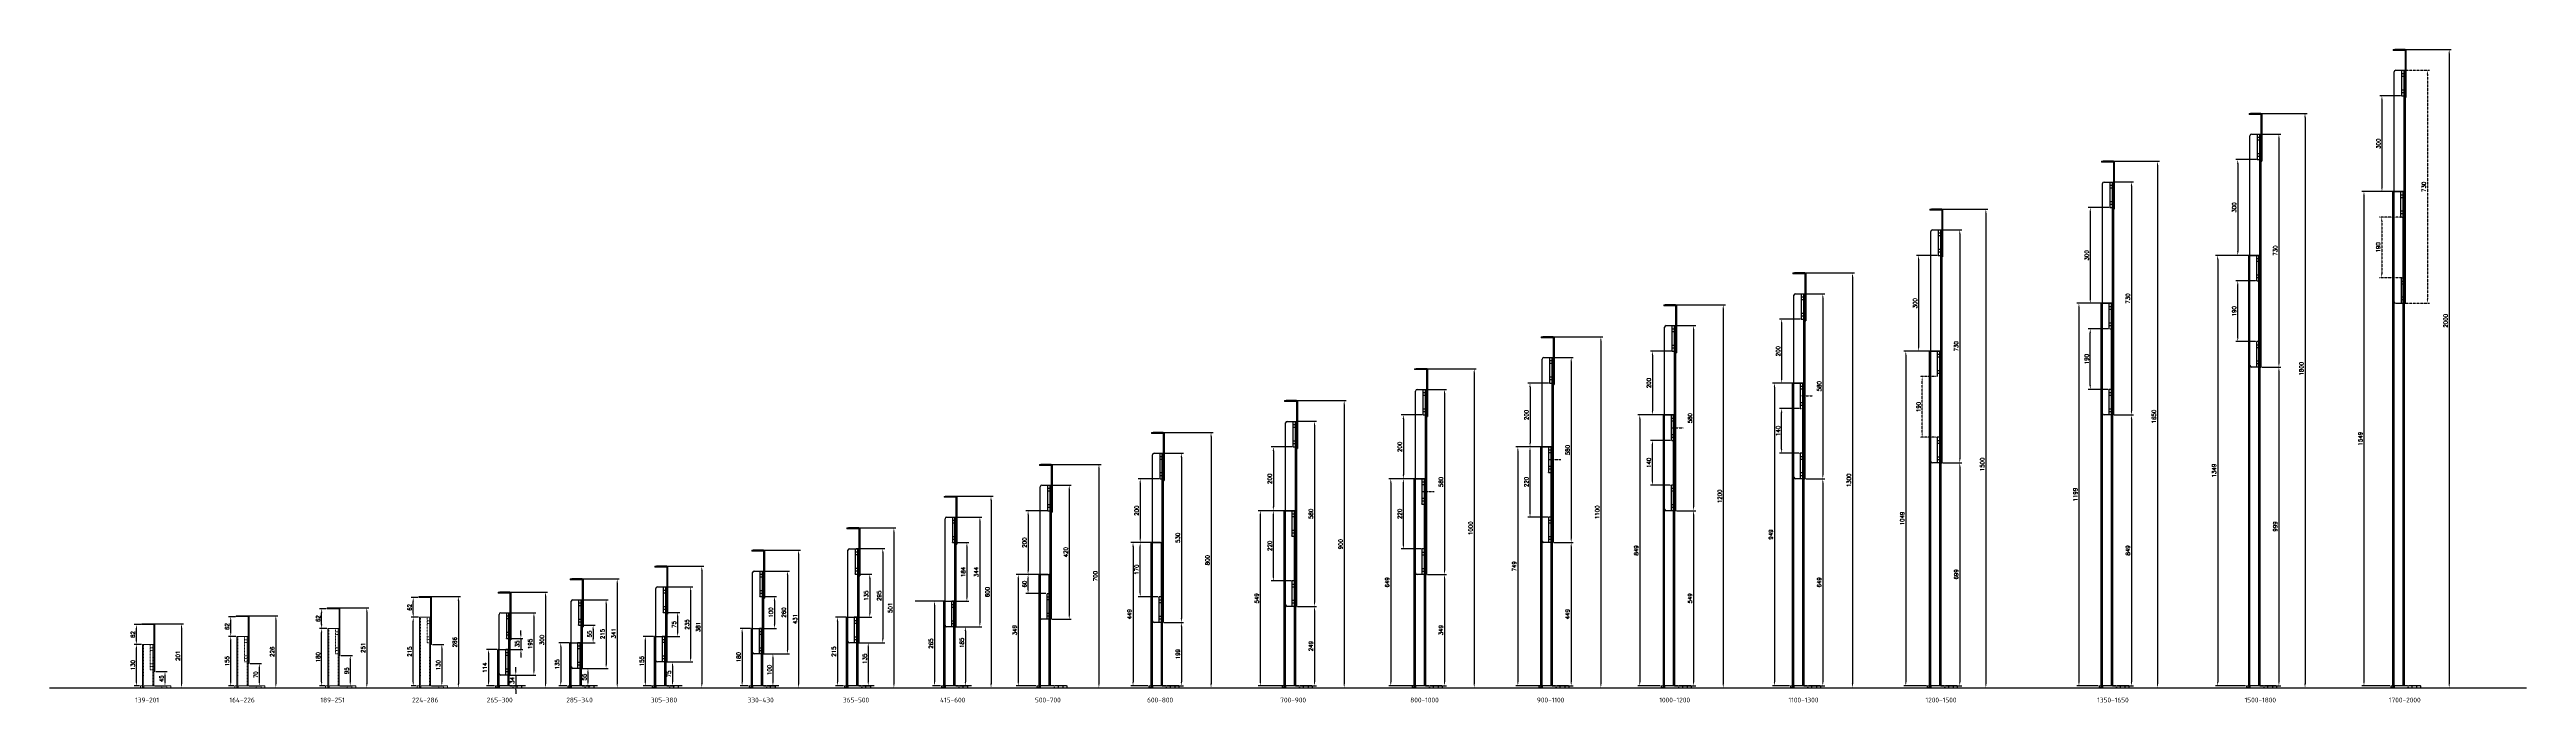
# Model space of a CAD drawing. Extents: x 10456 to 18222, y -1084 to 961.
import ezdxf

# ---------------------------------------------------------------- set-up
doc = ezdxf.new("R2010")
doc.units = 0
doc.header["$LTSCALE"] = 0.05
doc.linetypes.add('DASHED', pattern=[0.75, 0.5, -0.25])
doc.linetypes.add('Streeplijn', pattern=[10, 7, -3])
doc.layers.get('0').update_dxf_attribs({"linetype": 'CONTINUOUS'})
doc.layers.get('DEFPOINTS').update_dxf_attribs({"linetype": 'CONTINUOUS'})
for name, color, linetype in [('50VOL', 13, 'CONTINUOUS'), ('70VOL', 5, 'CONTINUOUS'), ('AM_3', 6, 'Streeplijn'), ('BASIS', 7, 'CONTINUOUS')]:
    doc.layers.add(name, color=color, linetype=linetype)
doc.layers.add('Hidden (ISO)', color=6, linetype='DASHED', lineweight=5)
doc.layers.add('Visible (ISO)', color=7, linetype='CONTINUOUS', lineweight=5)
doc.styles.add('ROMANS', font='romans.shx')
doc.styles.get("Standard").update_dxf_attribs({"font": 'isocp.shx'})
doc.dimstyles.new('1_OP_05$0', dxfattribs={"dimscale": 5, "dimtxt": 2.5, "dimasz": 2.5, "dimexe": 1.3, "dimexo": 0.6, "dimgap": 1, "dimtad": 1, "dimdec": 1, "dimdsep": 46, "dimtxsty": 'ROMANS', "dimcen": -1.5, "dimclrd": 150, "dimclre": 150, "dimclrt": 5, "dimadec": 0, "dimazin": 0, "dimtfac": 1, "dimtdec": 1, "dimtmove": 0, "dimatfit": 3, "dimfxl": 0, "dimtolj": 1, "dimtzin": 0, "dimarcsym": 0})

# ---------------------------------------------------------------- blocks, each defined once
blk = doc.blocks.new('*D50')
at = {"layer": '70VOL', "color": 150, "lineweight": -2}
for p, q in [((11888, -918.5), (11939.9, -918.5)), ((11891, -883.5), (11939.9, -883.5)), ((11933.4, -871), (11933.4, -858.5)), ((11933.4, -883.5), (11933.4, -918.5)), ((11933.4, -931), (11933.4, -943.5))]:
    blk.add_line(p, q, dxfattribs=at)
at = {"layer": '70VOL', "color": 150}
for points in [[(11931.4, -871), (11935.5, -871), (11933.4, -883.5)], [(11931.4, -931), (11935.5, -931), (11933.4, -918.5)]]:
    blk.add_solid(points, dxfattribs=at)
at = {"layer": 'DEFPOINTS', "color": 0}
for p in [(11885, -918.5), (11888, -883.5), (11933.4, -918.5)]:
    blk.add_point(p, dxfattribs=at)
at = {"layer": '70VOL', "color": 5, "insert": (11922.2, -901), "char_height": 12.5, "attachment_point": 5, "rotation": 90, "style": 'ROMANS'}
blk.add_mtext('\\A1;35', dxfattribs=at)
blk = doc.blocks.new('*D51')
at = {"layer": '70VOL', "color": 150, "lineweight": -2}
for p, q in [((11899, -998.5), (11923.8, -998.5)), ((11917.3, -986), (11917.3, -973.5)), ((11917.3, -998.5), (11917.3, -1032.5)), ((11899, -1032.5), (11923.8, -1032.5)), ((11917.3, -1045), (11917.3, -1057.5))]:
    blk.add_line(p, q, dxfattribs=at)
at = {"layer": '70VOL', "color": 150}
for points in [[(11915.2, -986), (11919.4, -986), (11917.3, -998.5)], [(11915.2, -1045), (11919.4, -1045), (11917.3, -1032.5)]]:
    blk.add_solid(points, dxfattribs=at)
at = {"layer": 'DEFPOINTS', "color": 0}
for p in [(11896, -998.5), (11896, -1032.5), (11917.3, -1032.5)]:
    blk.add_point(p, dxfattribs=at)
at = {"layer": '70VOL', "color": 5, "insert": (11906, -1015.5), "char_height": 12.5, "attachment_point": 5, "rotation": 90, "style": 'ROMANS'}
blk.add_mtext('\\A1;34', dxfattribs=at)
blk = doc.blocks.new('*D52')
at = {"layer": '70VOL', "color": 150, "lineweight": -2}
for p, q in [((11891, -803.5), (11980.7, -803.5)), ((11974.2, -816), (11974.2, -986)), ((11902, -998.5), (11980.7, -998.5))]:
    blk.add_line(p, q, dxfattribs=at)
at = {"layer": '70VOL', "color": 150}
for points in [[(11972.1, -816), (11976.3, -816), (11974.2, -803.5)], [(11972.1, -986), (11976.3, -986), (11974.2, -998.5)]]:
    blk.add_solid(points, dxfattribs=at)
at = {"layer": 'DEFPOINTS', "color": 0}
for p in [(11888, -803.5), (11899, -998.5), (11974.2, -998.5)]:
    blk.add_point(p, dxfattribs=at)
at = {"layer": '70VOL', "color": 5, "insert": (11962.9, -901), "char_height": 12.5, "attachment_point": 5, "rotation": 90, "style": 'ROMANS'}
blk.add_mtext('\\A1;195', dxfattribs=at)
blk = doc.blocks.new('*D53')
at = {"layer": '70VOL', "color": 150, "lineweight": -2}
for p, q in [((11858, -918.5), (11825.5, -918.5)), ((11832, -931), (11832, -1020)), ((11851, -1032.5), (11825.5, -1032.5))]:
    blk.add_line(p, q, dxfattribs=at)
at = {"layer": '70VOL', "color": 150}
for points in [[(11829.9, -931), (11834.1, -931), (11832, -918.5)], [(11829.9, -1020), (11834.1, -1020), (11832, -1032.5)]]:
    blk.add_solid(points, dxfattribs=at)
at = {"layer": 'DEFPOINTS', "color": 0}
for p in [(11861, -918.5), (11832, -1032.5), (11854, -1032.5)]:
    blk.add_point(p, dxfattribs=at)
at = {"layer": '70VOL', "color": 5, "insert": (11820.8, -975.5), "char_height": 12.5, "attachment_point": 5, "rotation": 90, "style": 'ROMANS'}
blk.add_mtext('\\A1;114', dxfattribs=at)
blk = doc.blocks.new('*D54')
at = {"layer": '70VOL', "color": 150, "lineweight": -2}
for p, q in [((12117.4, -842.5), (12166.3, -842.5)), ((12114.4, -897.5), (12166.3, -897.5)), ((12159.8, -855), (12159.8, -885))]:
    blk.add_line(p, q, dxfattribs=at)
at = {"layer": '70VOL', "color": 150}
for points in [[(12157.7, -855), (12161.9, -855), (12159.8, -842.5)], [(12157.7, -885), (12161.9, -885), (12159.8, -897.5)]]:
    blk.add_solid(points, dxfattribs=at)
at = {"layer": 'DEFPOINTS', "color": 0}
for p in [(12114.4, -842.5), (12111.4, -897.5), (12159.8, -897.5)]:
    blk.add_point(p, dxfattribs=at)
at = {"layer": '70VOL', "color": 5, "insert": (12148.5, -870), "char_height": 12.5, "attachment_point": 5, "rotation": 90, "style": 'ROMANS'}
blk.add_mtext('\\A1;55', dxfattribs=at)
blk = doc.blocks.new('*D55')
at = {"layer": '70VOL', "color": 150, "lineweight": -2}
for p, q in [((12125.4, -977.5), (12150.1, -977.5)), ((12143.6, -990), (12143.6, -1020)), ((12125.4, -1032.5), (12150.1, -1032.5))]:
    blk.add_line(p, q, dxfattribs=at)
at = {"layer": '70VOL', "color": 150}
for points in [[(12141.6, -990), (12145.7, -990), (12143.6, -977.5)], [(12141.6, -1020), (12145.7, -1020), (12143.6, -1032.5)]]:
    blk.add_solid(points, dxfattribs=at)
at = {"layer": 'DEFPOINTS', "color": 0}
for p in [(12122.4, -977.5), (12122.4, -1032.5), (12143.6, -1032.5)]:
    blk.add_point(p, dxfattribs=at)
at = {"layer": '70VOL', "color": 5, "insert": (12132.4, -1005), "char_height": 12.5, "attachment_point": 5, "rotation": 90, "style": 'ROMANS'}
blk.add_mtext('\\A1;55', dxfattribs=at)
blk = doc.blocks.new('*D56')
at = {"layer": '70VOL', "color": 150, "lineweight": -2}
for p, q in [((12117.4, -762.5), (12207, -762.5)), ((12200.5, -775), (12200.5, -965)), ((12128.4, -977.5), (12207, -977.5))]:
    blk.add_line(p, q, dxfattribs=at)
at = {"layer": '70VOL', "color": 150}
for points in [[(12198.5, -775), (12202.6, -775), (12200.5, -762.5)], [(12198.5, -965), (12202.6, -965), (12200.5, -977.5)]]:
    blk.add_solid(points, dxfattribs=at)
at = {"layer": 'DEFPOINTS', "color": 0}
for p in [(12114.4, -762.5), (12125.4, -977.5), (12200.5, -977.5)]:
    blk.add_point(p, dxfattribs=at)
at = {"layer": '70VOL', "color": 5, "insert": (12189.3, -870), "char_height": 12.5, "attachment_point": 5, "rotation": 90, "style": 'ROMANS'}
blk.add_mtext('\\A1;215', dxfattribs=at)
blk = doc.blocks.new('*D57')
at = {"layer": '70VOL', "color": 150, "lineweight": -2}
for p, q in [((12084.4, -897.5), (12051.9, -897.5)), ((12058.4, -910), (12058.4, -1020)), ((12077.4, -1032.5), (12051.9, -1032.5))]:
    blk.add_line(p, q, dxfattribs=at)
at = {"layer": '70VOL', "color": 150}
for points in [[(12056.3, -910), (12060.5, -910), (12058.4, -897.5)], [(12056.3, -1020), (12060.5, -1020), (12058.4, -1032.5)]]:
    blk.add_solid(points, dxfattribs=at)
at = {"layer": 'DEFPOINTS', "color": 0}
for p in [(12087.4, -897.5), (12058.4, -1032.5), (12080.4, -1032.5)]:
    blk.add_point(p, dxfattribs=at)
at = {"layer": '70VOL', "color": 5, "insert": (12047.1, -965), "char_height": 12.5, "attachment_point": 5, "rotation": 90, "style": 'ROMANS'}
blk.add_mtext('\\A1;135', dxfattribs=at)
blk = doc.blocks.new('*D58')
at = {"layer": '70VOL', "color": 150, "lineweight": -2}
for p, q in [((11865, -738.5), (12017.2, -738.5)), ((12010.7, -751), (12010.7, -1026)), ((11857, -1038.5), (12017.2, -1038.5))]:
    blk.add_line(p, q, dxfattribs=at)
at = {"layer": '70VOL', "color": 150}
for points in [[(12008.6, -751), (12012.8, -751), (12010.7, -738.5)], [(12008.6, -1026), (12012.8, -1026), (12010.7, -1038.5)]]:
    blk.add_solid(points, dxfattribs=at)
at = {"layer": 'DEFPOINTS', "color": 0}
for p in [(11862, -738.5), (11854, -1038.5), (12010.7, -1038.5)]:
    blk.add_point(p, dxfattribs=at)
at = {"layer": '70VOL', "color": 5, "insert": (11999.4, -888.5), "char_height": 12.5, "attachment_point": 5, "rotation": 90, "style": 'ROMANS'}
blk.add_mtext('\\A1;300', dxfattribs=at)
blk = doc.blocks.new('*D59')
at = {"layer": '70VOL', "color": 150, "lineweight": -2}
for p, q in [((12091.4, -697.5), (12242, -697.5)), ((12235.5, -710), (12235.5, -1026)), ((12150.9, -1038.5), (12242, -1038.5))]:
    blk.add_line(p, q, dxfattribs=at)
at = {"layer": '70VOL', "color": 150}
for points in [[(12233.4, -710), (12237.5, -710), (12235.5, -697.5)], [(12233.4, -1026), (12237.5, -1026), (12235.5, -1038.5)]]:
    blk.add_solid(points, dxfattribs=at)
at = {"layer": 'DEFPOINTS', "color": 0}
for p in [(12088.4, -697.5), (12147.9, -1038.5), (12235.5, -1038.5)]:
    blk.add_point(p, dxfattribs=at)
at = {"layer": '70VOL', "color": 5, "insert": (12224.2, -868), "char_height": 12.5, "attachment_point": 5, "rotation": 90, "style": 'ROMANS'}
blk.add_mtext('\\A1;341', dxfattribs=at)
blk = doc.blocks.new('*D60')
at = {"layer": '70VOL', "color": 150, "lineweight": -2}
for p, q in [((12382.5, -802.5), (12431.4, -802.5)), ((12424.9, -815), (12424.9, -865)), ((12379.5, -877.5), (12431.4, -877.5))]:
    blk.add_line(p, q, dxfattribs=at)
at = {"layer": '70VOL', "color": 150}
for points in [[(12422.8, -815), (12427, -815), (12424.9, -802.5)], [(12422.8, -865), (12427, -865), (12424.9, -877.5)]]:
    blk.add_solid(points, dxfattribs=at)
at = {"layer": 'DEFPOINTS', "color": 0}
for p in [(12379.5, -802.5), (12376.5, -877.5), (12424.9, -877.5)]:
    blk.add_point(p, dxfattribs=at)
at = {"layer": '70VOL', "color": 5, "insert": (12413.6, -840), "char_height": 12.5, "attachment_point": 5, "rotation": 90, "style": 'ROMANS'}
blk.add_mtext('\\A1;75', dxfattribs=at)
blk = doc.blocks.new('*D61')
at = {"layer": '70VOL', "color": 150, "lineweight": -2}
for p, q in [((12390.5, -957.5), (12415.2, -957.5)), ((12408.7, -970), (12408.7, -1020)), ((12390.5, -1032.5), (12415.2, -1032.5))]:
    blk.add_line(p, q, dxfattribs=at)
at = {"layer": '70VOL', "color": 150}
for points in [[(12406.7, -970), (12410.8, -970), (12408.7, -957.5)], [(12406.7, -1020), (12410.8, -1020), (12408.7, -1032.5)]]:
    blk.add_solid(points, dxfattribs=at)
at = {"layer": 'DEFPOINTS', "color": 0}
for p in [(12387.5, -957.5), (12387.5, -1032.5), (12408.7, -1032.5)]:
    blk.add_point(p, dxfattribs=at)
at = {"layer": '70VOL', "color": 5, "insert": (12397.5, -995), "char_height": 12.5, "attachment_point": 5, "rotation": 90, "style": 'ROMANS'}
blk.add_mtext('\\A1;75', dxfattribs=at)
blk = doc.blocks.new('*D62')
at = {"layer": '70VOL', "color": 150, "lineweight": -2}
for p, q in [((12382.5, -722.5), (12472.1, -722.5)), ((12465.6, -735), (12465.6, -945)), ((12393.5, -957.5), (12472.1, -957.5))]:
    blk.add_line(p, q, dxfattribs=at)
at = {"layer": '70VOL', "color": 150}
for points in [[(12463.6, -735), (12467.7, -735), (12465.6, -722.5)], [(12463.6, -945), (12467.7, -945), (12465.6, -957.5)]]:
    blk.add_solid(points, dxfattribs=at)
at = {"layer": 'DEFPOINTS', "color": 0}
for p in [(12379.5, -722.5), (12390.5, -957.5), (12465.6, -957.5)]:
    blk.add_point(p, dxfattribs=at)
at = {"layer": '70VOL', "color": 5, "insert": (12454.4, -840), "char_height": 12.5, "attachment_point": 5, "rotation": 90, "style": 'ROMANS'}
blk.add_mtext('\\A1;235', dxfattribs=at)
blk = doc.blocks.new('*D63')
at = {"layer": '70VOL', "color": 150, "lineweight": -2}
for p, q in [((12349.5, -877.5), (12317, -877.5)), ((12323.5, -890), (12323.5, -1020)), ((12342.5, -1032.5), (12317, -1032.5))]:
    blk.add_line(p, q, dxfattribs=at)
at = {"layer": '70VOL', "color": 150}
for points in [[(12321.4, -890), (12325.6, -890), (12323.5, -877.5)], [(12321.4, -1020), (12325.6, -1020), (12323.5, -1032.5)]]:
    blk.add_solid(points, dxfattribs=at)
at = {"layer": 'DEFPOINTS', "color": 0}
for p in [(12352.5, -877.5), (12323.5, -1032.5), (12345.5, -1032.5)]:
    blk.add_point(p, dxfattribs=at)
at = {"layer": '70VOL', "color": 5, "insert": (12312.2, -955), "char_height": 12.5, "attachment_point": 5, "rotation": 90, "style": 'ROMANS'}
blk.add_mtext('\\A1;155', dxfattribs=at)
blk = doc.blocks.new('*D64')
at = {"layer": '70VOL', "color": 150, "lineweight": -2}
for p, q in [((12356.5, -657.5), (12507.1, -657.5)), ((12500.6, -670), (12500.6, -1026)), ((12416, -1038.5), (12507.1, -1038.5))]:
    blk.add_line(p, q, dxfattribs=at)
at = {"layer": '70VOL', "color": 150}
for points in [[(12498.5, -670), (12502.6, -670), (12500.6, -657.5)], [(12498.5, -1026), (12502.6, -1026), (12500.6, -1038.5)]]:
    blk.add_solid(points, dxfattribs=at)
at = {"layer": 'DEFPOINTS', "color": 0}
for p in [(12353.5, -657.5), (12413, -1038.5), (12500.6, -1038.5)]:
    blk.add_point(p, dxfattribs=at)
at = {"layer": '70VOL', "color": 5, "insert": (12489.3, -848), "char_height": 12.5, "attachment_point": 5, "rotation": 90, "style": 'ROMANS'}
blk.add_mtext('\\A1;381', dxfattribs=at)
blk = doc.blocks.new('*D80')
at = {"layer": '70VOL', "color": 150, "lineweight": -2}
for p, q in [((12686, -752.5), (12734.9, -752.5)), ((12728.4, -765), (12728.4, -840)), ((12683, -852.5), (12734.9, -852.5))]:
    blk.add_line(p, q, dxfattribs=at)
at = {"layer": '70VOL', "color": 150}
for points in [[(12726.3, -765), (12730.5, -765), (12728.4, -752.5)], [(12726.3, -840), (12730.5, -840), (12728.4, -852.5)]]:
    blk.add_solid(points, dxfattribs=at)
at = {"layer": 'DEFPOINTS', "color": 0}
for p in [(12683, -752.5), (12680, -852.5), (12728.4, -852.5)]:
    blk.add_point(p, dxfattribs=at)
at = {"layer": '70VOL', "color": 5, "insert": (12717.2, -802.5), "char_height": 12.5, "attachment_point": 5, "rotation": 90, "style": 'ROMANS'}
blk.add_mtext('\\A1;100', dxfattribs=at)
blk = doc.blocks.new('*D81')
at = {"layer": '70VOL', "color": 150, "lineweight": -2}
for p, q in [((12694, -932.5), (12730.2, -932.5)), ((12723.7, -945), (12723.7, -1020)), ((12694, -1032.5), (12730.2, -1032.5))]:
    blk.add_line(p, q, dxfattribs=at)
at = {"layer": '70VOL', "color": 150}
for points in [[(12721.6, -945), (12725.8, -945), (12723.7, -932.5)], [(12721.6, -1020), (12725.8, -1020), (12723.7, -1032.5)]]:
    blk.add_solid(points, dxfattribs=at)
at = {"layer": 'DEFPOINTS', "color": 0}
for p in [(12691, -932.5), (12691, -1032.5), (12723.7, -1032.5)]:
    blk.add_point(p, dxfattribs=at)
at = {"layer": '70VOL', "color": 5, "insert": (12712.5, -982.5), "char_height": 12.5, "attachment_point": 5, "rotation": 90, "style": 'ROMANS'}
blk.add_mtext('\\A1;100', dxfattribs=at)
blk = doc.blocks.new('*D82')
at = {"layer": '70VOL', "color": 150, "lineweight": -2}
for p, q in [((12686, -672.5), (12775.7, -672.5)), ((12769.2, -685), (12769.2, -920)), ((12697, -932.5), (12775.7, -932.5))]:
    blk.add_line(p, q, dxfattribs=at)
at = {"layer": '70VOL', "color": 150}
for points in [[(12767.1, -685), (12771.3, -685), (12769.2, -672.5)], [(12767.1, -920), (12771.3, -920), (12769.2, -932.5)]]:
    blk.add_solid(points, dxfattribs=at)
at = {"layer": 'DEFPOINTS', "color": 0}
for p in [(12683, -672.5), (12694, -932.5), (12769.2, -932.5)]:
    blk.add_point(p, dxfattribs=at)
at = {"layer": '70VOL', "color": 5, "insert": (12757.9, -802.5), "char_height": 12.5, "attachment_point": 5, "rotation": 90, "style": 'ROMANS'}
blk.add_mtext('\\A1;260', dxfattribs=at)
blk = doc.blocks.new('*D83')
at = {"layer": '70VOL', "color": 150, "lineweight": -2}
for p, q in [((12653, -852.5), (12620.5, -852.5)), ((12627, -865), (12627, -1020)), ((12646, -1032.5), (12620.5, -1032.5))]:
    blk.add_line(p, q, dxfattribs=at)
at = {"layer": '70VOL', "color": 150}
for points in [[(12624.9, -865), (12629.1, -865), (12627, -852.5)], [(12624.9, -1020), (12629.1, -1020), (12627, -1032.5)]]:
    blk.add_solid(points, dxfattribs=at)
at = {"layer": 'DEFPOINTS', "color": 0}
for p in [(12656, -852.5), (12627, -1032.5), (12649, -1032.5)]:
    blk.add_point(p, dxfattribs=at)
at = {"layer": '70VOL', "color": 5, "insert": (12615.8, -942.5), "char_height": 12.5, "attachment_point": 5, "rotation": 90, "style": 'ROMANS'}
blk.add_mtext('\\A1;180', dxfattribs=at)
blk = doc.blocks.new('*D84')
at = {"layer": '70VOL', "color": 150, "lineweight": -2}
for p, q in [((12660, -607.5), (12810.6, -607.5)), ((12804.1, -620), (12804.1, -1026)), ((12719.5, -1038.5), (12810.6, -1038.5))]:
    blk.add_line(p, q, dxfattribs=at)
at = {"layer": '70VOL', "color": 150}
for points in [[(12802, -620), (12806.2, -620), (12804.1, -607.5)], [(12802, -1026), (12806.2, -1026), (12804.1, -1038.5)]]:
    blk.add_solid(points, dxfattribs=at)
at = {"layer": 'DEFPOINTS', "color": 0}
for p in [(12657, -607.5), (12716.5, -1038.5), (12804.1, -1038.5)]:
    blk.add_point(p, dxfattribs=at)
at = {"layer": '70VOL', "color": 5, "insert": (12792.9, -823), "char_height": 12.5, "attachment_point": 5, "rotation": 90, "style": 'ROMANS'}
blk.add_mtext('\\A1;431', dxfattribs=at)
blk = doc.blocks.new('*D85')
at = {"layer": '70VOL', "color": 150, "lineweight": -2}
for p, q in [((12984.8, -682.5), (13033.7, -682.5)), ((13027.2, -695), (13027.2, -805)), ((12981.8, -817.5), (13033.7, -817.5))]:
    blk.add_line(p, q, dxfattribs=at)
at = {"layer": '70VOL', "color": 150}
for points in [[(13025.1, -695), (13029.3, -695), (13027.2, -682.5)], [(13025.1, -805), (13029.3, -805), (13027.2, -817.5)]]:
    blk.add_solid(points, dxfattribs=at)
at = {"layer": 'DEFPOINTS', "color": 0}
for p in [(12981.8, -682.5), (12978.8, -817.5), (13027.2, -817.5)]:
    blk.add_point(p, dxfattribs=at)
at = {"layer": '70VOL', "color": 5, "insert": (13016, -750), "char_height": 12.5, "attachment_point": 5, "rotation": 90, "style": 'ROMANS'}
blk.add_mtext('\\A1;135', dxfattribs=at)
blk = doc.blocks.new('*D86')
at = {"layer": '70VOL', "color": 150, "lineweight": -2}
for p, q in [((12992.8, -897.5), (13029, -897.5)), ((13022.5, -910), (13022.5, -1020)), ((12992.8, -1032.5), (13029, -1032.5))]:
    blk.add_line(p, q, dxfattribs=at)
at = {"layer": '70VOL', "color": 150}
for points in [[(13020.4, -910), (13024.6, -910), (13022.5, -897.5)], [(13020.4, -1020), (13024.6, -1020), (13022.5, -1032.5)]]:
    blk.add_solid(points, dxfattribs=at)
at = {"layer": 'DEFPOINTS', "color": 0}
for p in [(12989.8, -897.5), (12989.8, -1032.5), (13022.5, -1032.5)]:
    blk.add_point(p, dxfattribs=at)
at = {"layer": '70VOL', "color": 5, "insert": (13011.3, -947.5), "char_height": 12.5, "attachment_point": 5, "rotation": 90, "style": 'ROMANS'}
blk.add_mtext('\\A1;135', dxfattribs=at)
blk = doc.blocks.new('*D87')
at = {"layer": '70VOL', "color": 150, "lineweight": -2}
for p, q in [((12984.8, -602.5), (13074.5, -602.5)), ((13068, -615), (13068, -885)), ((12995.8, -897.5), (13074.5, -897.5))]:
    blk.add_line(p, q, dxfattribs=at)
at = {"layer": '70VOL', "color": 150}
for points in [[(13065.9, -615), (13070.1, -615), (13068, -602.5)], [(13065.9, -885), (13070.1, -885), (13068, -897.5)]]:
    blk.add_solid(points, dxfattribs=at)
at = {"layer": 'DEFPOINTS', "color": 0}
for p in [(12981.8, -602.5), (12992.8, -897.5), (13068, -897.5)]:
    blk.add_point(p, dxfattribs=at)
at = {"layer": '70VOL', "color": 5, "insert": (13056.7, -750), "char_height": 12.5, "attachment_point": 5, "rotation": 90, "style": 'ROMANS'}
blk.add_mtext('\\A1;295', dxfattribs=at)
blk = doc.blocks.new('*D88')
at = {"layer": '70VOL', "color": 150, "lineweight": -2}
for p, q in [((12951.8, -817.5), (12919.3, -817.5)), ((12925.8, -830), (12925.8, -1020)), ((12944.8, -1032.5), (12919.3, -1032.5))]:
    blk.add_line(p, q, dxfattribs=at)
at = {"layer": '70VOL', "color": 150}
for points in [[(12923.7, -830), (12927.9, -830), (12925.8, -817.5)], [(12923.7, -1020), (12927.9, -1020), (12925.8, -1032.5)]]:
    blk.add_solid(points, dxfattribs=at)
at = {"layer": 'DEFPOINTS', "color": 0}
for p in [(12954.8, -817.5), (12925.8, -1032.5), (12947.8, -1032.5)]:
    blk.add_point(p, dxfattribs=at)
at = {"layer": '70VOL', "color": 5, "insert": (12914.6, -925), "char_height": 12.5, "attachment_point": 5, "rotation": 90, "style": 'ROMANS'}
blk.add_mtext('\\A1;215', dxfattribs=at)
blk = doc.blocks.new('*D89')
at = {"layer": '70VOL', "color": 150, "lineweight": -2}
for p, q in [((12958.8, -537.5), (13109.4, -537.5)), ((13102.9, -550), (13102.9, -1026)), ((13018.3, -1038.5), (13109.4, -1038.5))]:
    blk.add_line(p, q, dxfattribs=at)
at = {"layer": '70VOL', "color": 150}
for points in [[(13100.8, -550), (13105, -550), (13102.9, -537.5)], [(13100.8, -1026), (13105, -1026), (13102.9, -1038.5)]]:
    blk.add_solid(points, dxfattribs=at)
at = {"layer": 'DEFPOINTS', "color": 0}
for p in [(12955.8, -537.5), (13015.3, -1038.5), (13102.9, -1038.5)]:
    blk.add_point(p, dxfattribs=at)
at = {"layer": '70VOL', "color": 5, "insert": (13091.6, -788), "char_height": 12.5, "attachment_point": 5, "rotation": 90, "style": 'ROMANS'}
blk.add_mtext('\\A1;501', dxfattribs=at)
blk = doc.blocks.new('*D90')
at = {"layer": '70VOL', "color": 150, "lineweight": -2}
for p, q in [((13289.3, -583.5), (13338.2, -583.5)), ((13331.7, -596), (13331.7, -755)), ((13286.3, -767.5), (13338.2, -767.5))]:
    blk.add_line(p, q, dxfattribs=at)
at = {"layer": '70VOL', "color": 150}
for points in [[(13329.7, -596), (13333.8, -596), (13331.7, -583.5)], [(13329.7, -755), (13333.8, -755), (13331.7, -767.5)]]:
    blk.add_solid(points, dxfattribs=at)
at = {"layer": 'DEFPOINTS', "color": 0}
for p in [(13286.3, -583.5), (13283.3, -767.5), (13331.7, -767.5)]:
    blk.add_point(p, dxfattribs=at)
at = {"layer": '70VOL', "color": 5, "insert": (13320.5, -675.5), "char_height": 12.5, "attachment_point": 5, "rotation": 90, "style": 'ROMANS'}
blk.add_mtext('\\A1;184', dxfattribs=at)
blk = doc.blocks.new('*D91')
at = {"layer": '70VOL', "color": 150, "lineweight": -2}
for p, q in [((13297.3, -847.5), (13333.5, -847.5)), ((13327, -860), (13327, -1020)), ((13297.3, -1032.5), (13333.5, -1032.5))]:
    blk.add_line(p, q, dxfattribs=at)
at = {"layer": '70VOL', "color": 150}
for points in [[(13324.9, -860), (13329.1, -860), (13327, -847.5)], [(13324.9, -1020), (13329.1, -1020), (13327, -1032.5)]]:
    blk.add_solid(points, dxfattribs=at)
at = {"layer": 'DEFPOINTS', "color": 0}
for p in [(13294.3, -847.5), (13294.3, -1032.5), (13327, -1032.5)]:
    blk.add_point(p, dxfattribs=at)
at = {"layer": '70VOL', "color": 5, "insert": (13315.8, -897.5), "char_height": 12.5, "attachment_point": 5, "rotation": 90, "style": 'ROMANS'}
blk.add_mtext('\\A1;185', dxfattribs=at)
blk = doc.blocks.new('*D92')
at = {"layer": '70VOL', "color": 150, "lineweight": -2}
for p, q in [((13289.3, -503.5), (13379, -503.5)), ((13372.5, -516), (13372.5, -835)), ((13300.3, -847.5), (13379, -847.5))]:
    blk.add_line(p, q, dxfattribs=at)
at = {"layer": '70VOL', "color": 150}
for points in [[(13370.4, -516), (13374.6, -516), (13372.5, -503.5)], [(13370.4, -835), (13374.6, -835), (13372.5, -847.5)]]:
    blk.add_solid(points, dxfattribs=at)
at = {"layer": 'DEFPOINTS', "color": 0}
for p in [(13286.3, -503.5), (13297.3, -847.5), (13372.5, -847.5)]:
    blk.add_point(p, dxfattribs=at)
at = {"layer": '70VOL', "color": 5, "insert": (13361.2, -675.5), "char_height": 12.5, "attachment_point": 5, "rotation": 90, "style": 'ROMANS'}
blk.add_mtext('\\A1;344', dxfattribs=at)
blk = doc.blocks.new('*D93')
at = {"layer": '70VOL', "color": 150, "lineweight": -2}
for p, q in [((13256.3, -767.5), (13223.8, -767.5)), ((13230.3, -780), (13230.3, -1020)), ((13249.3, -1032.5), (13223.8, -1032.5))]:
    blk.add_line(p, q, dxfattribs=at)
at = {"layer": '70VOL', "color": 150}
for points in [[(13228.2, -780), (13232.4, -780), (13230.3, -767.5)], [(13228.2, -1020), (13232.4, -1020), (13230.3, -1032.5)]]:
    blk.add_solid(points, dxfattribs=at)
at = {"layer": 'DEFPOINTS', "color": 0}
for p in [(13259.3, -767.5), (13230.3, -1032.5), (13252.3, -1032.5)]:
    blk.add_point(p, dxfattribs=at)
at = {"layer": '70VOL', "color": 5, "insert": (13219.1, -900), "char_height": 12.5, "attachment_point": 5, "rotation": 90, "style": 'ROMANS'}
blk.add_mtext('\\A1;265', dxfattribs=at)
blk = doc.blocks.new('*D94')
at = {"layer": '70VOL', "color": 150, "lineweight": -2}
for p, q in [((13263.3, -438.5), (13413.9, -438.5)), ((13407.4, -451), (13407.4, -1026)), ((13322.8, -1038.5), (13413.9, -1038.5))]:
    blk.add_line(p, q, dxfattribs=at)
at = {"layer": '70VOL', "color": 150}
for points in [[(13405.3, -451), (13409.5, -451), (13407.4, -438.5)], [(13405.3, -1026), (13409.5, -1026), (13407.4, -1038.5)]]:
    blk.add_solid(points, dxfattribs=at)
at = {"layer": 'DEFPOINTS', "color": 0}
for p in [(13260.3, -438.5), (13319.8, -1038.5), (13407.4, -1038.5)]:
    blk.add_point(p, dxfattribs=at)
at = {"layer": '70VOL', "color": 5, "insert": (13396.2, -738.5), "char_height": 12.5, "attachment_point": 5, "rotation": 90, "style": 'ROMANS'}
blk.add_mtext('\\A1;600', dxfattribs=at)
blk = doc.blocks.new('*D96')
at = {"layer": '70VOL', "color": 150, "lineweight": -2}
for p, q in [((13562, -338.5), (13752.3, -338.5)), ((13745.8, -351), (13745.8, -1026)), ((13649, -1038.5), (13752.3, -1038.5))]:
    blk.add_line(p, q, dxfattribs=at)
at = {"layer": '70VOL', "color": 150}
for points in [[(13743.7, -351), (13747.9, -351), (13745.8, -338.5)], [(13743.7, -1026), (13747.9, -1026), (13745.8, -1038.5)]]:
    blk.add_solid(points, dxfattribs=at)
at = {"layer": 'DEFPOINTS', "color": 0}
for p in [(13559, -338.5), (13646, -1038.5), (13745.8, -1038.5)]:
    blk.add_point(p, dxfattribs=at)
at = {"layer": '70VOL', "color": 5, "insert": (13734.5, -688.5), "char_height": 12.5, "attachment_point": 5, "rotation": 90, "style": 'ROMANS'}
blk.add_mtext('\\A1;700', dxfattribs=at)
blk = doc.blocks.new('*D97')
at = {"layer": '70VOL', "color": 150, "lineweight": -2}
for p, q in [((13596, -403.5), (13659.2, -403.5)), ((13652.7, -416), (13652.7, -811)), ((13599, -823.5), (13659.2, -823.5))]:
    blk.add_line(p, q, dxfattribs=at)
at = {"layer": '70VOL', "color": 150}
for points in [[(13650.7, -416), (13654.8, -416), (13652.7, -403.5)], [(13650.7, -811), (13654.8, -811), (13652.7, -823.5)]]:
    blk.add_solid(points, dxfattribs=at)
at = {"layer": 'DEFPOINTS', "color": 0}
for p in [(13593, -403.5), (13596, -823.5), (13652.7, -823.5)]:
    blk.add_point(p, dxfattribs=at)
at = {"layer": '70VOL', "color": 5, "insert": (13641.5, -613.5), "char_height": 12.5, "attachment_point": 5, "rotation": 90, "style": 'ROMANS'}
blk.add_mtext('\\A1;420', dxfattribs=at)
blk = doc.blocks.new('*D98')
at = {"layer": '70VOL', "color": 150, "lineweight": -2}
for p, q in [((13559, -683.5), (13517.1, -683.5)), ((13523.6, -731), (13523.6, -696)), ((13579, -743.5), (13517.1, -743.5))]:
    blk.add_line(p, q, dxfattribs=at)
at = {"layer": '70VOL', "color": 150}
for points in [[(13521.6, -696), (13525.7, -696), (13523.6, -683.5)], [(13521.6, -731), (13525.7, -731), (13523.6, -743.5)]]:
    blk.add_solid(points, dxfattribs=at)
at = {"layer": 'DEFPOINTS', "color": 0}
for p in [(13523.6, -683.5), (13562, -683.5), (13582, -743.5)]:
    blk.add_point(p, dxfattribs=at)
at = {"layer": '70VOL', "color": 5, "insert": (13512.4, -713.5), "char_height": 12.5, "attachment_point": 5, "rotation": 90, "style": 'ROMANS'}
blk.add_mtext('\\A1;60', dxfattribs=at)
blk = doc.blocks.new('*D99')
at = {"layer": '70VOL', "color": 150, "lineweight": -2}
for p, q in [((13582, -483.5), (13517.1, -483.5)), ((13523.6, -496), (13523.6, -671)), ((13587, -683.5), (13517.1, -683.5))]:
    blk.add_line(p, q, dxfattribs=at)
at = {"layer": '70VOL', "color": 150}
for points in [[(13521.6, -496), (13525.7, -496), (13523.6, -483.5)], [(13521.6, -671), (13525.7, -671), (13523.6, -683.5)]]:
    blk.add_solid(points, dxfattribs=at)
at = {"layer": 'DEFPOINTS', "color": 0}
for p in [(13585, -483.5), (13523.6, -683.5), (13590, -683.5)]:
    blk.add_point(p, dxfattribs=at)
at = {"layer": '70VOL', "color": 5, "insert": (13512.4, -583.5), "char_height": 12.5, "attachment_point": 5, "rotation": 90, "style": 'ROMANS'}
blk.add_mtext('\\A1;200', dxfattribs=at)
blk = doc.blocks.new('*D100')
at = {"layer": '70VOL', "color": 150, "lineweight": -2}
for p, q in [((13913.5, -238.5), (14103.8, -238.5)), ((14097.3, -251), (14097.3, -1026)), ((14000.5, -1038.5), (14103.8, -1038.5))]:
    blk.add_line(p, q, dxfattribs=at)
at = {"layer": '70VOL', "color": 150}
for points in [[(14095.2, -251), (14099.4, -251), (14097.3, -238.5)], [(14095.2, -1026), (14099.4, -1026), (14097.3, -1038.5)]]:
    blk.add_solid(points, dxfattribs=at)
at = {"layer": 'DEFPOINTS', "color": 0}
for p in [(13910.5, -238.5), (13997.5, -1038.5), (14097.3, -1038.5)]:
    blk.add_point(p, dxfattribs=at)
at = {"layer": '70VOL', "color": 5, "insert": (14086, -638.5), "char_height": 12.5, "attachment_point": 5, "rotation": 90, "style": 'ROMANS'}
blk.add_mtext('\\A1;800', dxfattribs=at)
blk = doc.blocks.new('*D101')
at = {"layer": '70VOL', "color": 150, "lineweight": -2}
for p, q in [((13947.5, -303.5), (14010.7, -303.5)), ((14004.2, -316), (14004.2, -821)), ((13950.5, -833.5), (14010.7, -833.5))]:
    blk.add_line(p, q, dxfattribs=at)
at = {"layer": '70VOL', "color": 150}
for points in [[(14002.2, -316), (14006.3, -316), (14004.2, -303.5)], [(14002.2, -821), (14006.3, -821), (14004.2, -833.5)]]:
    blk.add_solid(points, dxfattribs=at)
at = {"layer": 'DEFPOINTS', "color": 0}
for p in [(13944.5, -303.5), (13947.5, -833.5), (14004.2, -833.5)]:
    blk.add_point(p, dxfattribs=at)
at = {"layer": '70VOL', "color": 5, "insert": (13993, -568.5), "char_height": 12.5, "attachment_point": 5, "rotation": 90, "style": 'ROMANS'}
blk.add_mtext('\\A1;530', dxfattribs=at)
blk = doc.blocks.new('*D102')
at = {"layer": '70VOL', "color": 150, "lineweight": -2}
for p, q in [((13910.5, -583.5), (13868.6, -583.5)), ((13875.1, -741), (13875.1, -596)), ((13930.5, -753.5), (13868.6, -753.5))]:
    blk.add_line(p, q, dxfattribs=at)
at = {"layer": '70VOL', "color": 150}
for points in [[(13873.1, -596), (13877.2, -596), (13875.1, -583.5)], [(13873.1, -741), (13877.2, -741), (13875.1, -753.5)]]:
    blk.add_solid(points, dxfattribs=at)
at = {"layer": 'DEFPOINTS', "color": 0}
for p in [(13875.1, -583.5), (13913.5, -583.5), (13933.5, -753.5)]:
    blk.add_point(p, dxfattribs=at)
at = {"layer": '70VOL', "color": 5, "insert": (13863.9, -668.5), "char_height": 12.5, "attachment_point": 5, "rotation": 90, "style": 'ROMANS'}
blk.add_mtext('\\A1;170', dxfattribs=at)
blk = doc.blocks.new('*D103')
at = {"layer": '70VOL', "color": 150, "lineweight": -2}
for p, q in [((13933.5, -383.5), (13868.6, -383.5)), ((13875.1, -396), (13875.1, -571)), ((13938.5, -583.5), (13868.6, -583.5))]:
    blk.add_line(p, q, dxfattribs=at)
at = {"layer": '70VOL', "color": 150}
for points in [[(13873.1, -396), (13877.2, -396), (13875.1, -383.5)], [(13873.1, -571), (13877.2, -571), (13875.1, -583.5)]]:
    blk.add_solid(points, dxfattribs=at)
at = {"layer": 'DEFPOINTS', "color": 0}
for p in [(13936.5, -383.5), (13875.1, -583.5), (13941.5, -583.5)]:
    blk.add_point(p, dxfattribs=at)
at = {"layer": '70VOL', "color": 5, "insert": (13863.9, -483.5), "char_height": 12.5, "attachment_point": 5, "rotation": 90, "style": 'ROMANS'}
blk.add_mtext('\\A1;200', dxfattribs=at)
blk = doc.blocks.new('*D104')
at = {"layer": '70VOL', "color": 150, "lineweight": -2}
for p, q in [((13950.5, -833.5), (14010.7, -833.5)), ((14004.2, -846), (14004.2, -1020)), ((13944.5, -1032.5), (14010.7, -1032.5))]:
    blk.add_line(p, q, dxfattribs=at)
at = {"layer": '70VOL', "color": 150}
for points in [[(14002.2, -846), (14006.3, -846), (14004.2, -833.5)], [(14002.2, -1020), (14006.3, -1020), (14004.2, -1032.5)]]:
    blk.add_solid(points, dxfattribs=at)
at = {"layer": 'DEFPOINTS', "color": 0}
for p in [(13947.5, -833.5), (13941.5, -1032.5), (14004.2, -1032.5)]:
    blk.add_point(p, dxfattribs=at)
at = {"layer": '70VOL', "color": 5, "insert": (13993, -933), "char_height": 12.5, "attachment_point": 5, "rotation": 90, "style": 'ROMANS'}
blk.add_mtext('\\A1;199', dxfattribs=at)
blk = doc.blocks.new('*D106')
at = {"layer": '70VOL', "color": 150, "lineweight": -2}
for p, q in [((14331, -138.5), (14521.3, -138.5)), ((14514.8, -151), (14514.8, -1026)), ((14418, -1038.5), (14521.3, -1038.5))]:
    blk.add_line(p, q, dxfattribs=at)
at = {"layer": '70VOL', "color": 150}
for points in [[(14512.7, -151), (14516.9, -151), (14514.8, -138.5)], [(14512.7, -1026), (14516.9, -1026), (14514.8, -1038.5)]]:
    blk.add_solid(points, dxfattribs=at)
at = {"layer": 'DEFPOINTS', "color": 0}
for p in [(14328, -138.5), (14415, -1038.5), (14514.8, -1038.5)]:
    blk.add_point(p, dxfattribs=at)
at = {"layer": '70VOL', "color": 5, "insert": (14503.5, -588.5), "char_height": 12.5, "attachment_point": 5, "rotation": 90, "style": 'ROMANS'}
blk.add_mtext('\\A1;900', dxfattribs=at)
blk = doc.blocks.new('*D107')
at = {"layer": '70VOL', "color": 150, "lineweight": -2}
for p, q in [((14365, -203.5), (14428.2, -203.5)), ((14421.7, -216), (14421.7, -771)), ((14368, -783.5), (14428.2, -783.5))]:
    blk.add_line(p, q, dxfattribs=at)
at = {"layer": '70VOL', "color": 150}
for points in [[(14419.7, -216), (14423.8, -216), (14421.7, -203.5)], [(14419.7, -771), (14423.8, -771), (14421.7, -783.5)]]:
    blk.add_solid(points, dxfattribs=at)
at = {"layer": 'DEFPOINTS', "color": 0}
for p in [(14362, -203.5), (14365, -783.5), (14421.7, -783.5)]:
    blk.add_point(p, dxfattribs=at)
at = {"layer": '70VOL', "color": 5, "insert": (14410.5, -493.5), "char_height": 12.5, "attachment_point": 5, "rotation": 90, "style": 'ROMANS'}
blk.add_mtext('\\A1;580', dxfattribs=at)
blk = doc.blocks.new('*D108')
at = {"layer": '70VOL', "color": 150, "lineweight": -2}
for p, q in [((14328, -483.5), (14286.1, -483.5)), ((14292.6, -691), (14292.6, -496)), ((14348, -703.5), (14286.1, -703.5))]:
    blk.add_line(p, q, dxfattribs=at)
at = {"layer": '70VOL', "color": 150}
for points in [[(14290.6, -496), (14294.7, -496), (14292.6, -483.5)], [(14290.6, -691), (14294.7, -691), (14292.6, -703.5)]]:
    blk.add_solid(points, dxfattribs=at)
at = {"layer": 'DEFPOINTS', "color": 0}
for p in [(14292.6, -483.5), (14331, -483.5), (14351, -703.5)]:
    blk.add_point(p, dxfattribs=at)
at = {"layer": '70VOL', "color": 5, "insert": (14281.4, -593.5), "char_height": 12.5, "attachment_point": 5, "rotation": 90, "style": 'ROMANS'}
blk.add_mtext('\\A1;220', dxfattribs=at)
blk = doc.blocks.new('*D109')
at = {"layer": '70VOL', "color": 150, "lineweight": -2}
for p, q in [((14351, -283.5), (14286.1, -283.5)), ((14292.6, -296), (14292.6, -471)), ((14356, -483.5), (14286.1, -483.5))]:
    blk.add_line(p, q, dxfattribs=at)
at = {"layer": '70VOL', "color": 150}
for points in [[(14290.6, -296), (14294.7, -296), (14292.6, -283.5)], [(14290.6, -471), (14294.7, -471), (14292.6, -483.5)]]:
    blk.add_solid(points, dxfattribs=at)
at = {"layer": 'DEFPOINTS', "color": 0}
for p in [(14354, -283.5), (14292.6, -483.5), (14359, -483.5)]:
    blk.add_point(p, dxfattribs=at)
at = {"layer": '70VOL', "color": 5, "insert": (14281.4, -383.5), "char_height": 12.5, "attachment_point": 5, "rotation": 90, "style": 'ROMANS'}
blk.add_mtext('\\A1;200', dxfattribs=at)
blk = doc.blocks.new('*D105')
at = {"layer": '70VOL', "color": 150, "lineweight": -2}
for p, q in [((14368, -783.5), (14428.2, -783.5)), ((14421.7, -796), (14421.7, -1020)), ((14362, -1032.5), (14428.2, -1032.5))]:
    blk.add_line(p, q, dxfattribs=at)
at = {"layer": '70VOL', "color": 150}
for points in [[(14419.7, -796), (14423.8, -796), (14421.7, -783.5)], [(14419.7, -1020), (14423.8, -1020), (14421.7, -1032.5)]]:
    blk.add_solid(points, dxfattribs=at)
at = {"layer": 'DEFPOINTS', "color": 0}
for p in [(14365, -783.5), (14359, -1032.5), (14421.7, -1032.5)]:
    blk.add_point(p, dxfattribs=at)
at = {"layer": '70VOL', "color": 5, "insert": (14410.5, -908), "char_height": 12.5, "attachment_point": 5, "rotation": 90, "style": 'ROMANS'}
blk.add_mtext('\\A1;249', dxfattribs=at)
blk = doc.blocks.new('*D110')
at = {"layer": '70VOL', "color": 150, "lineweight": -2}
for p, q in [((14738.7, -38.5), (14928.9, -38.5)), ((14922.4, -51), (14922.4, -1026)), ((14825.7, -1038.5), (14928.9, -1038.5))]:
    blk.add_line(p, q, dxfattribs=at)
at = {"layer": '70VOL', "color": 150}
for points in [[(14920.4, -51), (14924.5, -51), (14922.4, -38.5)], [(14920.4, -1026), (14924.5, -1026), (14922.4, -1038.5)]]:
    blk.add_solid(points, dxfattribs=at)
at = {"layer": 'DEFPOINTS', "color": 0}
for p in [(14735.7, -38.5), (14822.7, -1038.5), (14922.4, -1038.5)]:
    blk.add_point(p, dxfattribs=at)
at = {"layer": '70VOL', "color": 5, "insert": (14911.2, -538.5), "char_height": 12.5, "attachment_point": 5, "rotation": 90, "style": 'ROMANS'}
blk.add_mtext('\\A1;1000', dxfattribs=at)
blk = doc.blocks.new('*D111')
at = {"layer": '70VOL', "color": 150, "lineweight": -2}
for p, q in [((14772.7, -103.5), (14835.9, -103.5)), ((14829.4, -116), (14829.4, -671)), ((14775.7, -683.5), (14835.9, -683.5))]:
    blk.add_line(p, q, dxfattribs=at)
at = {"layer": '70VOL', "color": 150}
for points in [[(14827.3, -116), (14831.5, -116), (14829.4, -103.5)], [(14827.3, -671), (14831.5, -671), (14829.4, -683.5)]]:
    blk.add_solid(points, dxfattribs=at)
at = {"layer": 'DEFPOINTS', "color": 0}
for p in [(14769.7, -103.5), (14772.7, -683.5), (14829.4, -683.5)]:
    blk.add_point(p, dxfattribs=at)
at = {"layer": '70VOL', "color": 5, "insert": (14818.1, -393.5), "char_height": 12.5, "attachment_point": 5, "rotation": 90, "style": 'ROMANS'}
blk.add_mtext('\\A1;580', dxfattribs=at)
blk = doc.blocks.new('*D112')
at = {"layer": '70VOL', "color": 150, "lineweight": -2}
for p, q in [((14735.7, -383.5), (14693.8, -383.5)), ((14700.3, -591), (14700.3, -396)), ((14755.7, -603.5), (14693.8, -603.5))]:
    blk.add_line(p, q, dxfattribs=at)
at = {"layer": '70VOL', "color": 150}
for points in [[(14698.2, -396), (14702.4, -396), (14700.3, -383.5)], [(14698.2, -591), (14702.4, -591), (14700.3, -603.5)]]:
    blk.add_solid(points, dxfattribs=at)
at = {"layer": 'DEFPOINTS', "color": 0}
for p in [(14700.3, -383.5), (14738.7, -383.5), (14758.7, -603.5)]:
    blk.add_point(p, dxfattribs=at)
at = {"layer": '70VOL', "color": 5, "insert": (14689, -493.5), "char_height": 12.5, "attachment_point": 5, "rotation": 90, "style": 'ROMANS'}
blk.add_mtext('\\A1;220', dxfattribs=at)
blk = doc.blocks.new('*D113')
at = {"layer": '70VOL', "color": 150, "lineweight": -2}
for p, q in [((14758.7, -183.5), (14693.8, -183.5)), ((14700.3, -196), (14700.3, -371)), ((14763.7, -383.5), (14693.8, -383.5))]:
    blk.add_line(p, q, dxfattribs=at)
at = {"layer": '70VOL', "color": 150}
for points in [[(14698.2, -196), (14702.4, -196), (14700.3, -183.5)], [(14698.2, -371), (14702.4, -371), (14700.3, -383.5)]]:
    blk.add_solid(points, dxfattribs=at)
at = {"layer": 'DEFPOINTS', "color": 0}
for p in [(14761.7, -183.5), (14700.3, -383.5), (14766.7, -383.5)]:
    blk.add_point(p, dxfattribs=at)
at = {"layer": '70VOL', "color": 5, "insert": (14689, -283.5), "char_height": 12.5, "attachment_point": 5, "rotation": 90, "style": 'ROMANS'}
blk.add_mtext('\\A1;200', dxfattribs=at)
blk = doc.blocks.new('*D114')
at = {"layer": '70VOL', "color": 150, "lineweight": -2}
for p, q in [((14775.7, -683.5), (14835.9, -683.5)), ((14829.4, -696), (14829.4, -1020)), ((14769.7, -1032.5), (14835.9, -1032.5))]:
    blk.add_line(p, q, dxfattribs=at)
at = {"layer": '70VOL', "color": 150}
for points in [[(14827.3, -696), (14831.5, -696), (14829.4, -683.5)], [(14827.3, -1020), (14831.5, -1020), (14829.4, -1032.5)]]:
    blk.add_solid(points, dxfattribs=at)
at = {"layer": 'DEFPOINTS', "color": 0}
for p in [(14772.7, -683.5), (14766.7, -1032.5), (14829.4, -1032.5)]:
    blk.add_point(p, dxfattribs=at)
at = {"layer": '70VOL', "color": 5, "insert": (14818.1, -858), "char_height": 12.5, "attachment_point": 5, "rotation": 90, "style": 'ROMANS'}
blk.add_mtext('\\A1;349', dxfattribs=at)
blk = doc.blocks.new('*D115')
at = {"layer": '70VOL', "color": 150, "lineweight": -2}
for p, q in [((15135.8, 61.5), (15326, 61.5)), ((15319.5, 49), (15319.5, -1026)), ((15222.8, -1038.5), (15326, -1038.5))]:
    blk.add_line(p, q, dxfattribs=at)
at = {"layer": '70VOL', "color": 150}
for points in [[(15317.4, 49), (15321.6, 49), (15319.5, 61.5)], [(15317.4, -1026), (15321.6, -1026), (15319.5, -1038.5)]]:
    blk.add_solid(points, dxfattribs=at)
at = {"layer": 'DEFPOINTS', "color": 0}
for p in [(15132.8, 61.5), (15219.8, -1038.5), (15319.5, -1038.5)]:
    blk.add_point(p, dxfattribs=at)
at = {"layer": '70VOL', "color": 5, "insert": (15308.3, -488.5), "char_height": 12.5, "attachment_point": 5, "rotation": 90, "style": 'ROMANS'}
blk.add_mtext('\\A1;1100', dxfattribs=at)
blk = doc.blocks.new('*D116')
at = {"layer": '70VOL', "color": 150, "lineweight": -2}
for p, q in [((15169.8, -3.5), (15233, -3.5)), ((15226.5, -16), (15226.5, -571)), ((15172.8, -583.5), (15233, -583.5))]:
    blk.add_line(p, q, dxfattribs=at)
at = {"layer": '70VOL', "color": 150}
for points in [[(15224.4, -16), (15228.6, -16), (15226.5, -3.5)], [(15224.4, -571), (15228.6, -571), (15226.5, -583.5)]]:
    blk.add_solid(points, dxfattribs=at)
at = {"layer": 'DEFPOINTS', "color": 0}
for p in [(15166.8, -3.5), (15169.8, -583.5), (15226.5, -583.5)]:
    blk.add_point(p, dxfattribs=at)
at = {"layer": '70VOL', "color": 5, "insert": (15215.2, -293.5), "char_height": 12.5, "attachment_point": 5, "rotation": 90, "style": 'ROMANS'}
blk.add_mtext('\\A1;580', dxfattribs=at)
blk = doc.blocks.new('*D117')
at = {"layer": '70VOL', "color": 150, "lineweight": -2}
for p, q in [((15132.8, -283.5), (15090.9, -283.5)), ((15097.4, -491), (15097.4, -296)), ((15152.8, -503.5), (15090.9, -503.5))]:
    blk.add_line(p, q, dxfattribs=at)
at = {"layer": '70VOL', "color": 150}
for points in [[(15095.3, -296), (15099.5, -296), (15097.4, -283.5)], [(15095.3, -491), (15099.5, -491), (15097.4, -503.5)]]:
    blk.add_solid(points, dxfattribs=at)
at = {"layer": 'DEFPOINTS', "color": 0}
for p in [(15097.4, -283.5), (15135.8, -283.5), (15155.8, -503.5)]:
    blk.add_point(p, dxfattribs=at)
at = {"layer": '70VOL', "color": 5, "insert": (15086.1, -393.5), "char_height": 12.5, "attachment_point": 5, "rotation": 90, "style": 'ROMANS'}
blk.add_mtext('\\A1;220', dxfattribs=at)
blk = doc.blocks.new('*D118')
at = {"layer": '70VOL', "color": 150, "lineweight": -2}
for p, q in [((15155.8, -83.5), (15090.9, -83.5)), ((15097.4, -96), (15097.4, -271)), ((15160.8, -283.5), (15090.9, -283.5))]:
    blk.add_line(p, q, dxfattribs=at)
at = {"layer": '70VOL', "color": 150}
for points in [[(15095.3, -96), (15099.5, -96), (15097.4, -83.5)], [(15095.3, -271), (15099.5, -271), (15097.4, -283.5)]]:
    blk.add_solid(points, dxfattribs=at)
at = {"layer": 'DEFPOINTS', "color": 0}
for p in [(15158.8, -83.5), (15097.4, -283.5), (15163.8, -283.5)]:
    blk.add_point(p, dxfattribs=at)
at = {"layer": '70VOL', "color": 5, "insert": (15086.1, -183.5), "char_height": 12.5, "attachment_point": 5, "rotation": 90, "style": 'ROMANS'}
blk.add_mtext('\\A1;200', dxfattribs=at)
blk = doc.blocks.new('*D119')
at = {"layer": '70VOL', "color": 150, "lineweight": -2}
for p, q in [((15172.8, -583.5), (15233, -583.5)), ((15226.5, -596), (15226.5, -1020)), ((15166.8, -1032.5), (15233, -1032.5))]:
    blk.add_line(p, q, dxfattribs=at)
at = {"layer": '70VOL', "color": 150}
for points in [[(15224.4, -596), (15228.6, -596), (15226.5, -583.5)], [(15224.4, -1020), (15228.6, -1020), (15226.5, -1032.5)]]:
    blk.add_solid(points, dxfattribs=at)
at = {"layer": 'DEFPOINTS', "color": 0}
for p in [(15169.8, -583.5), (15163.8, -1032.5), (15226.5, -1032.5)]:
    blk.add_point(p, dxfattribs=at)
at = {"layer": '70VOL', "color": 5, "insert": (15215.2, -808), "char_height": 12.5, "attachment_point": 5, "rotation": 90, "style": 'ROMANS'}
blk.add_mtext('\\A1;449', dxfattribs=at)
blk = doc.blocks.new('*D120')
at = {"layer": '70VOL', "color": 150, "lineweight": -2}
for p, q in [((15519.5, 161.5), (15709.8, 161.5)), ((15703.3, 149), (15703.3, -1026)), ((15606.5, -1038.5), (15709.8, -1038.5))]:
    blk.add_line(p, q, dxfattribs=at)
at = {"layer": '70VOL', "color": 150}
for points in [[(15701.2, 149), (15705.4, 149), (15703.3, 161.5)], [(15701.2, -1026), (15705.4, -1026), (15703.3, -1038.5)]]:
    blk.add_solid(points, dxfattribs=at)
at = {"layer": 'DEFPOINTS', "color": 0}
for p in [(15516.5, 161.5), (15603.5, -1038.5), (15703.3, -1038.5)]:
    blk.add_point(p, dxfattribs=at)
at = {"layer": '70VOL', "color": 5, "insert": (15692.1, -438.5), "char_height": 12.5, "attachment_point": 5, "rotation": 90, "style": 'ROMANS'}
blk.add_mtext('\\A1;1200', dxfattribs=at)
blk = doc.blocks.new('*D121')
at = {"layer": '70VOL', "color": 150, "lineweight": -2}
for p, q in [((15553.5, 96.5), (15616.8, 96.5)), ((15610.3, 84), (15610.3, -471)), ((15556.5, -483.5), (15616.8, -483.5))]:
    blk.add_line(p, q, dxfattribs=at)
at = {"layer": '70VOL', "color": 150}
for points in [[(15608.2, 84), (15612.3, 84), (15610.3, 96.5)], [(15608.2, -471), (15612.3, -471), (15610.3, -483.5)]]:
    blk.add_solid(points, dxfattribs=at)
at = {"layer": 'DEFPOINTS', "color": 0}
for p in [(15550.5, 96.5), (15553.5, -483.5), (15610.3, -483.5)]:
    blk.add_point(p, dxfattribs=at)
at = {"layer": '70VOL', "color": 5, "insert": (15599, -193.5), "char_height": 12.5, "attachment_point": 5, "rotation": 90, "style": 'ROMANS'}
blk.add_mtext('\\A1;580', dxfattribs=at)
blk = doc.blocks.new('*D122')
at = {"layer": '70VOL', "color": 150, "lineweight": -2}
for p, q in [((15536.5, -263.5), (15474.7, -263.5)), ((15481.2, -391), (15481.2, -276)), ((15536.5, -403.5), (15474.7, -403.5))]:
    blk.add_line(p, q, dxfattribs=at)
at = {"layer": '70VOL', "color": 150}
for points in [[(15479.1, -276), (15483.2, -276), (15481.2, -263.5)], [(15479.1, -391), (15483.2, -391), (15481.2, -403.5)]]:
    blk.add_solid(points, dxfattribs=at)
at = {"layer": 'DEFPOINTS', "color": 0}
for p in [(15481.2, -263.5), (15539.5, -263.5), (15539.5, -403.5)]:
    blk.add_point(p, dxfattribs=at)
at = {"layer": '70VOL', "color": 5, "insert": (15469.9, -333.5), "char_height": 12.5, "attachment_point": 5, "rotation": 90, "style": 'ROMANS'}
blk.add_mtext('\\A1;140', dxfattribs=at)
blk = doc.blocks.new('*D123')
at = {"layer": '70VOL', "color": 150, "lineweight": -2}
for p, q in [((15539.5, 16.5), (15474.7, 16.5)), ((15481.2, 4), (15481.2, -171)), ((15544.5, -183.5), (15474.7, -183.5))]:
    blk.add_line(p, q, dxfattribs=at)
at = {"layer": '70VOL', "color": 150}
for points in [[(15479.1, 4), (15483.2, 4), (15481.2, 16.5)], [(15479.1, -171), (15483.2, -171), (15481.2, -183.5)]]:
    blk.add_solid(points, dxfattribs=at)
at = {"layer": 'DEFPOINTS', "color": 0}
for p in [(15542.5, 16.5), (15481.2, -183.5), (15547.5, -183.5)]:
    blk.add_point(p, dxfattribs=at)
at = {"layer": '70VOL', "color": 5, "insert": (15469.9, -83.5), "char_height": 12.5, "attachment_point": 5, "rotation": 90, "style": 'ROMANS'}
blk.add_mtext('\\A1;200', dxfattribs=at)
blk = doc.blocks.new('*D124')
at = {"layer": '70VOL', "color": 150, "lineweight": -2}
for p, q in [((15556.5, -483.5), (15616.8, -483.5)), ((15610.3, -496), (15610.3, -1020)), ((15550.5, -1032.5), (15616.8, -1032.5))]:
    blk.add_line(p, q, dxfattribs=at)
at = {"layer": '70VOL', "color": 150}
for points in [[(15608.2, -496), (15612.3, -496), (15610.3, -483.5)], [(15608.2, -1020), (15612.3, -1020), (15610.3, -1032.5)]]:
    blk.add_solid(points, dxfattribs=at)
at = {"layer": 'DEFPOINTS', "color": 0}
for p in [(15553.5, -483.5), (15547.5, -1032.5), (15610.3, -1032.5)]:
    blk.add_point(p, dxfattribs=at)
at = {"layer": '70VOL', "color": 5, "insert": (15599, -758), "char_height": 12.5, "attachment_point": 5, "rotation": 90, "style": 'ROMANS'}
blk.add_mtext('\\A1;549', dxfattribs=at)
blk = doc.blocks.new('*D125')
at = {"layer": '70VOL', "color": 150, "lineweight": -2}
for p, q in [((15924.7, 261.5), (16115, 261.5)), ((16108.5, 249), (16108.5, -1026)), ((16011.7, -1038.5), (16115, -1038.5))]:
    blk.add_line(p, q, dxfattribs=at)
at = {"layer": '70VOL', "color": 150}
for points in [[(16106.4, 249), (16110.6, 249), (16108.5, 261.5)], [(16106.4, -1026), (16110.6, -1026), (16108.5, -1038.5)]]:
    blk.add_solid(points, dxfattribs=at)
at = {"layer": 'DEFPOINTS', "color": 0}
for p in [(15921.7, 261.5), (16008.7, -1038.5), (16108.5, -1038.5)]:
    blk.add_point(p, dxfattribs=at)
at = {"layer": '70VOL', "color": 5, "insert": (16097.2, -388.5), "char_height": 12.5, "attachment_point": 5, "rotation": 90, "style": 'ROMANS'}
blk.add_mtext('\\A1;1300', dxfattribs=at)
blk = doc.blocks.new('*D126')
at = {"layer": '70VOL', "color": 150, "lineweight": -2}
for p, q in [((15958.7, 196.5), (16021.9, 196.5)), ((16015.4, 184), (16015.4, -371)), ((15961.7, -383.5), (16021.9, -383.5))]:
    blk.add_line(p, q, dxfattribs=at)
at = {"layer": '70VOL', "color": 150}
for points in [[(16013.4, 184), (16017.5, 184), (16015.4, 196.5)], [(16013.4, -371), (16017.5, -371), (16015.4, -383.5)]]:
    blk.add_solid(points, dxfattribs=at)
at = {"layer": 'DEFPOINTS', "color": 0}
for p in [(15955.7, 196.5), (15958.7, -383.5), (16015.4, -383.5)]:
    blk.add_point(p, dxfattribs=at)
at = {"layer": '70VOL', "color": 5, "insert": (16004.2, -93.5), "char_height": 12.5, "attachment_point": 5, "rotation": 90, "style": 'ROMANS'}
blk.add_mtext('\\A1;580', dxfattribs=at)
blk = doc.blocks.new('*D127')
at = {"layer": '70VOL', "color": 150, "lineweight": -2}
for p, q in [((15941.7, -163.5), (15879.8, -163.5)), ((15886.3, -291), (15886.3, -176)), ((15941.7, -303.5), (15879.8, -303.5))]:
    blk.add_line(p, q, dxfattribs=at)
at = {"layer": '70VOL', "color": 150}
for points in [[(15884.3, -176), (15888.4, -176), (15886.3, -163.5)], [(15884.3, -291), (15888.4, -291), (15886.3, -303.5)]]:
    blk.add_solid(points, dxfattribs=at)
at = {"layer": 'DEFPOINTS', "color": 0}
for p in [(15886.3, -163.5), (15944.7, -163.5), (15944.7, -303.5)]:
    blk.add_point(p, dxfattribs=at)
at = {"layer": '70VOL', "color": 5, "insert": (15875.1, -233.5), "char_height": 12.5, "attachment_point": 5, "rotation": 90, "style": 'ROMANS'}
blk.add_mtext('\\A1;140', dxfattribs=at)
blk = doc.blocks.new('*D128')
at = {"layer": '70VOL', "color": 150, "lineweight": -2}
for p, q in [((15944.7, 116.5), (15879.8, 116.5)), ((15886.3, 104), (15886.3, -71)), ((15949.7, -83.5), (15879.8, -83.5))]:
    blk.add_line(p, q, dxfattribs=at)
at = {"layer": '70VOL', "color": 150}
for points in [[(15884.3, 104), (15888.4, 104), (15886.3, 116.5)], [(15884.3, -71), (15888.4, -71), (15886.3, -83.5)]]:
    blk.add_solid(points, dxfattribs=at)
at = {"layer": 'DEFPOINTS', "color": 0}
for p in [(15947.7, 116.5), (15886.3, -83.5), (15952.7, -83.5)]:
    blk.add_point(p, dxfattribs=at)
at = {"layer": '70VOL', "color": 5, "insert": (15875.1, 16.5), "char_height": 12.5, "attachment_point": 5, "rotation": 90, "style": 'ROMANS'}
blk.add_mtext('\\A1;200', dxfattribs=at)
blk = doc.blocks.new('*D129')
at = {"layer": '70VOL', "color": 150, "lineweight": -2}
for p, q in [((15961.7, -383.5), (16021.9, -383.5)), ((16015.4, -396), (16015.4, -1020)), ((15955.7, -1032.5), (16021.9, -1032.5))]:
    blk.add_line(p, q, dxfattribs=at)
at = {"layer": '70VOL', "color": 150}
for points in [[(16013.4, -396), (16017.5, -396), (16015.4, -383.5)], [(16013.4, -1020), (16017.5, -1020), (16015.4, -1032.5)]]:
    blk.add_solid(points, dxfattribs=at)
at = {"layer": 'DEFPOINTS', "color": 0}
for p in [(15958.7, -383.5), (15952.7, -1032.5), (16015.4, -1032.5)]:
    blk.add_point(p, dxfattribs=at)
at = {"layer": '70VOL', "color": 5, "insert": (16004.2, -708), "char_height": 12.5, "attachment_point": 5, "rotation": 90, "style": 'ROMANS'}
blk.add_mtext('\\A1;649', dxfattribs=at)
blk = doc.blocks.new('*D130')
at = {"layer": '70VOL', "color": 150, "lineweight": -2}
for p, q in [((16354.1, 461.5), (16533.1, 461.5)), ((16526.6, 449), (16526.6, -1026)), ((16441.1, -1038.5), (16533.1, -1038.5))]:
    blk.add_line(p, q, dxfattribs=at)
at = {"layer": '70VOL', "color": 150}
for points in [[(16524.6, 449), (16528.7, 449), (16526.6, 461.5)], [(16524.6, -1026), (16528.7, -1026), (16526.6, -1038.5)]]:
    blk.add_solid(points, dxfattribs=at)
at = {"layer": 'DEFPOINTS', "color": 0}
for p in [(16351.1, 461.5), (16438.1, -1038.5), (16526.6, -1038.5)]:
    blk.add_point(p, dxfattribs=at)
at = {"layer": '70VOL', "color": 5, "insert": (16515.4, -338.5), "char_height": 12.5, "attachment_point": 5, "rotation": 90, "style": 'ROMANS'}
blk.add_mtext('\\A1;1500', dxfattribs=at)
blk = doc.blocks.new('*D131')
at = {"layer": '70VOL', "color": 150, "lineweight": -2}
for p, q in [((16388.1, 396.5), (16451.3, 396.5)), ((16444.8, 384), (16444.8, -321)), ((16391.1, -333.5), (16451.3, -333.5))]:
    blk.add_line(p, q, dxfattribs=at)
at = {"layer": '70VOL', "color": 150}
for points in [[(16442.8, 384), (16446.9, 384), (16444.8, 396.5)], [(16442.8, -321), (16446.9, -321), (16444.8, -333.5)]]:
    blk.add_solid(points, dxfattribs=at)
at = {"layer": 'DEFPOINTS', "color": 0}
for p in [(16385.1, 396.5), (16388.1, -333.5), (16444.8, -333.5)]:
    blk.add_point(p, dxfattribs=at)
at = {"layer": '70VOL', "color": 5, "insert": (16433.6, 31.5), "char_height": 12.5, "attachment_point": 5, "rotation": 90, "style": 'ROMANS'}
blk.add_mtext('\\A1;730', dxfattribs=at)
blk = doc.blocks.new('*D132')
at = {"layer": '70VOL', "color": 150, "lineweight": -2}
for p, q in [((16374.1, 316.5), (16309.3, 316.5)), ((16315.8, 304), (16315.8, 29)), ((16379.1, 16.5), (16309.3, 16.5))]:
    blk.add_line(p, q, dxfattribs=at)
at = {"layer": '70VOL', "color": 150}
for points in [[(16313.7, 304), (16317.8, 304), (16315.8, 316.5)], [(16313.7, 29), (16317.8, 29), (16315.8, 16.5)]]:
    blk.add_solid(points, dxfattribs=at)
at = {"layer": 'DEFPOINTS', "color": 0}
for p in [(16377.1, 316.5), (16315.8, 16.5), (16382.1, 16.5)]:
    blk.add_point(p, dxfattribs=at)
at = {"layer": '70VOL', "color": 5, "insert": (16304.5, 166.5), "char_height": 12.5, "attachment_point": 5, "rotation": 90, "style": 'ROMANS'}
blk.add_mtext('\\A1;300', dxfattribs=at)
blk = doc.blocks.new('*D133')
at = {"layer": '70VOL', "color": 150, "lineweight": -2}
for p, q in [((16391.1, -333.5), (16451.3, -333.5)), ((16444.8, -346), (16444.8, -1020)), ((16385.1, -1032.5), (16451.3, -1032.5))]:
    blk.add_line(p, q, dxfattribs=at)
at = {"layer": '70VOL', "color": 150}
for points in [[(16442.8, -346), (16446.9, -346), (16444.8, -333.5)], [(16442.8, -1020), (16446.9, -1020), (16444.8, -1032.5)]]:
    blk.add_solid(points, dxfattribs=at)
at = {"layer": 'DEFPOINTS', "color": 0}
for p in [(16388.1, -333.5), (16382.1, -1032.5), (16444.8, -1032.5)]:
    blk.add_point(p, dxfattribs=at)
at = {"layer": '70VOL', "color": 5, "insert": (16433.6, -683), "char_height": 12.5, "attachment_point": 5, "rotation": 90, "style": 'ROMANS'}
blk.add_mtext('\\A1;699', dxfattribs=at)
blk = doc.blocks.new('*D134')
at = {"layer": '70VOL', "color": 150, "lineweight": -2}
for p, q in [((16892.4, 611.5), (17071.4, 611.5)), ((17064.9, 599), (17064.9, -1026)), ((16979.4, -1038.5), (17071.4, -1038.5))]:
    blk.add_line(p, q, dxfattribs=at)
at = {"layer": '70VOL', "color": 150}
for points in [[(17062.9, 599), (17067, 599), (17064.9, 611.5)], [(17062.9, -1026), (17067, -1026), (17064.9, -1038.5)]]:
    blk.add_solid(points, dxfattribs=at)
at = {"layer": 'DEFPOINTS', "color": 0}
for p in [(16889.4, 611.5), (16976.4, -1038.5), (17064.9, -1038.5)]:
    blk.add_point(p, dxfattribs=at)
at = {"layer": '70VOL', "color": 5, "insert": (17053.7, -188.5), "char_height": 12.5, "attachment_point": 5, "rotation": 90, "style": 'ROMANS'}
blk.add_mtext('\\A1;1650', dxfattribs=at)
blk = doc.blocks.new('*D135')
at = {"layer": '70VOL', "color": 150, "lineweight": -2}
for p, q in [((16926.4, 546.5), (16989.6, 546.5)), ((16983.1, 534), (16983.1, -171)), ((16929.4, -183.5), (16989.6, -183.5))]:
    blk.add_line(p, q, dxfattribs=at)
at = {"layer": '70VOL', "color": 150}
for points in [[(16981, 534), (16985.2, 534), (16983.1, 546.5)], [(16981, -171), (16985.2, -171), (16983.1, -183.5)]]:
    blk.add_solid(points, dxfattribs=at)
at = {"layer": 'DEFPOINTS', "color": 0}
for p in [(16923.4, 546.5), (16926.4, -183.5), (16983.1, -183.5)]:
    blk.add_point(p, dxfattribs=at)
at = {"layer": '70VOL', "color": 5, "insert": (16971.9, 181.5), "char_height": 12.5, "attachment_point": 5, "rotation": 90, "style": 'ROMANS'}
blk.add_mtext('\\A1;730', dxfattribs=at)
blk = doc.blocks.new('*D136')
at = {"layer": '70VOL', "color": 150, "lineweight": -2}
for p, q in [((16909.4, 86.5), (16847.5, 86.5)), ((16854, -91), (16854, 74)), ((16909.4, -103.5), (16847.5, -103.5))]:
    blk.add_line(p, q, dxfattribs=at)
at = {"layer": '70VOL', "color": 150}
for points in [[(16852, 74), (16856.1, 74), (16854, 86.5)], [(16852, -91), (16856.1, -91), (16854, -103.5)]]:
    blk.add_solid(points, dxfattribs=at)
at = {"layer": 'DEFPOINTS', "color": 0}
for p in [(16854, 86.5), (16912.4, 86.5), (16912.4, -103.5)]:
    blk.add_point(p, dxfattribs=at)
at = {"layer": '70VOL', "color": 5, "insert": (16842.8, -8.5), "char_height": 12.5, "attachment_point": 5, "rotation": 90, "style": 'ROMANS'}
blk.add_mtext('\\A1;190', dxfattribs=at)
blk = doc.blocks.new('*D137')
at = {"layer": '70VOL', "color": 150, "lineweight": -2}
for p, q in [((16912.4, 466.5), (16847.5, 466.5)), ((16854, 454), (16854, 179)), ((16917.4, 166.5), (16847.5, 166.5))]:
    blk.add_line(p, q, dxfattribs=at)
at = {"layer": '70VOL', "color": 150}
for points in [[(16852, 454), (16856.1, 454), (16854, 466.5)], [(16852, 179), (16856.1, 179), (16854, 166.5)]]:
    blk.add_solid(points, dxfattribs=at)
at = {"layer": 'DEFPOINTS', "color": 0}
for p in [(16915.4, 466.5), (16854, 166.5), (16920.4, 166.5)]:
    blk.add_point(p, dxfattribs=at)
at = {"layer": '70VOL', "color": 5, "insert": (16842.8, 316.5), "char_height": 12.5, "attachment_point": 5, "rotation": 90, "style": 'ROMANS'}
blk.add_mtext('\\A1;300', dxfattribs=at)
blk = doc.blocks.new('*D138')
at = {"layer": '70VOL', "color": 150, "lineweight": -2}
for p, q in [((16929.4, -183.5), (16989.6, -183.5)), ((16983.1, -196), (16983.1, -1020)), ((16923.4, -1032.5), (16989.6, -1032.5))]:
    blk.add_line(p, q, dxfattribs=at)
at = {"layer": '70VOL', "color": 150}
for points in [[(16981, -196), (16985.2, -196), (16983.1, -183.5)], [(16981, -1020), (16985.2, -1020), (16983.1, -1032.5)]]:
    blk.add_solid(points, dxfattribs=at)
at = {"layer": 'DEFPOINTS', "color": 0}
for p in [(16926.4, -183.5), (16920.4, -1032.5), (16983.1, -1032.5)]:
    blk.add_point(p, dxfattribs=at)
at = {"layer": '70VOL', "color": 5, "insert": (16971.9, -608), "char_height": 12.5, "attachment_point": 5, "rotation": 90, "style": 'ROMANS'}
blk.add_mtext('\\A1;849', dxfattribs=at)
blk = doc.blocks.new('*D139')
at = {"layer": '70VOL', "color": 150, "lineweight": -2}
for p, q in [((17354.8, 761.5), (17533.8, 761.5)), ((17527.3, 749), (17527.3, -1026)), ((17441.8, -1038.5), (17533.8, -1038.5))]:
    blk.add_line(p, q, dxfattribs=at)
at = {"layer": '70VOL', "color": 150}
for points in [[(17525.2, 749), (17529.4, 749), (17527.3, 761.5)], [(17525.2, -1026), (17529.4, -1026), (17527.3, -1038.5)]]:
    blk.add_solid(points, dxfattribs=at)
at = {"layer": 'DEFPOINTS', "color": 0}
for p in [(17351.8, 761.5), (17438.8, -1038.5), (17527.3, -1038.5)]:
    blk.add_point(p, dxfattribs=at)
at = {"layer": '70VOL', "color": 5, "insert": (17516, -38.5), "char_height": 12.5, "attachment_point": 5, "rotation": 90, "style": 'ROMANS'}
blk.add_mtext('\\A1;1800', dxfattribs=at)
blk = doc.blocks.new('*D140')
at = {"layer": '70VOL', "color": 150, "lineweight": -2}
for p, q in [((17388.8, 696.5), (17452, 696.5)), ((17445.5, 684), (17445.5, -21)), ((17391.8, -33.5), (17452, -33.5))]:
    blk.add_line(p, q, dxfattribs=at)
at = {"layer": '70VOL', "color": 150}
for points in [[(17443.4, 684), (17447.6, 684), (17445.5, 696.5)], [(17443.4, -21), (17447.6, -21), (17445.5, -33.5)]]:
    blk.add_solid(points, dxfattribs=at)
at = {"layer": 'DEFPOINTS', "color": 0}
for p in [(17385.8, 696.5), (17388.8, -33.5), (17445.5, -33.5)]:
    blk.add_point(p, dxfattribs=at)
at = {"layer": '70VOL', "color": 5, "insert": (17434.2, 331.5), "char_height": 12.5, "attachment_point": 5, "rotation": 90, "style": 'ROMANS'}
blk.add_mtext('\\A1;730', dxfattribs=at)
blk = doc.blocks.new('*D141')
at = {"layer": '70VOL', "color": 150, "lineweight": -2}
for p, q in [((17371.8, 236.5), (17309.9, 236.5)), ((17316.4, 59), (17316.4, 224)), ((17371.8, 46.5), (17309.9, 46.5))]:
    blk.add_line(p, q, dxfattribs=at)
at = {"layer": '70VOL', "color": 150}
for points in [[(17314.3, 224), (17318.5, 224), (17316.4, 236.5)], [(17314.3, 59), (17318.5, 59), (17316.4, 46.5)]]:
    blk.add_solid(points, dxfattribs=at)
at = {"layer": 'DEFPOINTS', "color": 0}
for p in [(17316.4, 236.5), (17374.8, 236.5), (17374.8, 46.5)]:
    blk.add_point(p, dxfattribs=at)
at = {"layer": '70VOL', "color": 5, "insert": (17305.1, 141.5), "char_height": 12.5, "attachment_point": 5, "rotation": 90, "style": 'ROMANS'}
blk.add_mtext('\\A1;190', dxfattribs=at)
blk = doc.blocks.new('*D142')
at = {"layer": '70VOL', "color": 150, "lineweight": -2}
for p, q in [((17374.8, 616.5), (17309.9, 616.5)), ((17316.4, 604), (17316.4, 329)), ((17379.8, 316.5), (17309.9, 316.5))]:
    blk.add_line(p, q, dxfattribs=at)
at = {"layer": '70VOL', "color": 150}
for points in [[(17314.3, 604), (17318.5, 604), (17316.4, 616.5)], [(17314.3, 329), (17318.5, 329), (17316.4, 316.5)]]:
    blk.add_solid(points, dxfattribs=at)
at = {"layer": 'DEFPOINTS', "color": 0}
for p in [(17377.8, 616.5), (17316.4, 316.5), (17382.8, 316.5)]:
    blk.add_point(p, dxfattribs=at)
at = {"layer": '70VOL', "color": 5, "insert": (17305.1, 466.5), "char_height": 12.5, "attachment_point": 5, "rotation": 90, "style": 'ROMANS'}
blk.add_mtext('\\A1;300', dxfattribs=at)
blk = doc.blocks.new('*D143')
at = {"layer": '70VOL', "color": 150, "lineweight": -2}
for p, q in [((17391.8, -33.5), (17452, -33.5)), ((17445.5, -46), (17445.5, -1020)), ((17385.8, -1032.5), (17452, -1032.5))]:
    blk.add_line(p, q, dxfattribs=at)
at = {"layer": '70VOL', "color": 150}
for points in [[(17443.4, -46), (17447.6, -46), (17445.5, -33.5)], [(17443.4, -1020), (17447.6, -1020), (17445.5, -1032.5)]]:
    blk.add_solid(points, dxfattribs=at)
at = {"layer": 'DEFPOINTS', "color": 0}
for p in [(17388.8, -33.5), (17382.8, -1032.5), (17445.5, -1032.5)]:
    blk.add_point(p, dxfattribs=at)
at = {"layer": '70VOL', "color": 5, "insert": (17434.2, -533), "char_height": 12.5, "attachment_point": 5, "rotation": 90, "style": 'ROMANS'}
blk.add_mtext('\\A1;999', dxfattribs=at)
blk = doc.blocks.new('*D144')
at = {"layer": '70VOL', "color": 150, "lineweight": -2}
for p, q in [((17806.9, 961.5), (17985.9, 961.5)), ((17979.4, 949), (17979.4, -1026)), ((17893.9, -1038.5), (17985.9, -1038.5))]:
    blk.add_line(p, q, dxfattribs=at)
at = {"layer": '70VOL', "color": 150}
for points in [[(17977.3, 949), (17981.5, 949), (17979.4, 961.5)], [(17977.3, -1026), (17981.5, -1026), (17979.4, -1038.5)]]:
    blk.add_solid(points, dxfattribs=at)
at = {"layer": 'DEFPOINTS', "color": 0}
for p in [(17803.9, 961.5), (17890.9, -1038.5), (17979.4, -1038.5)]:
    blk.add_point(p, dxfattribs=at)
at = {"layer": '70VOL', "color": 5, "insert": (17968.2, 111.5), "char_height": 12.5, "attachment_point": 5, "rotation": 90, "style": 'ROMANS'}
blk.add_mtext('\\A1;2000', dxfattribs=at)
blk = doc.blocks.new('*D145')
at = {"layer": '70VOL', "color": 150, "lineweight": -2}
for p, q in [((17826.9, 816.5), (17762, 816.5)), ((17768.5, 804), (17768.5, 529)), ((17831.9, 516.5), (17762, 516.5))]:
    blk.add_line(p, q, dxfattribs=at)
at = {"layer": '70VOL', "color": 150}
for points in [[(17766.4, 804), (17770.6, 804), (17768.5, 816.5)], [(17766.4, 529), (17770.6, 529), (17768.5, 516.5)]]:
    blk.add_solid(points, dxfattribs=at)
at = {"layer": 'DEFPOINTS', "color": 0}
for p in [(17829.9, 816.5), (17768.5, 516.5), (17834.9, 516.5)]:
    blk.add_point(p, dxfattribs=at)
at = {"layer": '70VOL', "color": 5, "insert": (17757.3, 666.5), "char_height": 12.5, "attachment_point": 5, "rotation": 90, "style": 'ROMANS'}
blk.add_mtext('\\A1;300', dxfattribs=at)
blk = doc.blocks.new('*D146')
at = {"layer": '70VOL', "color": 150, "lineweight": -2}
for p, q in [((13555, -683.5), (13486.4, -683.5)), ((13492.9, -696), (13492.9, -1020)), ((13548, -1032.5), (13486.4, -1032.5))]:
    blk.add_line(p, q, dxfattribs=at)
at = {"layer": '70VOL', "color": 150}
for points in [[(13490.8, -696), (13495, -696), (13492.9, -683.5)], [(13490.8, -1020), (13495, -1020), (13492.9, -1032.5)]]:
    blk.add_solid(points, dxfattribs=at)
at = {"layer": 'DEFPOINTS', "color": 0}
for p in [(13558, -683.5), (13492.9, -1032.5), (13551, -1032.5)]:
    blk.add_point(p, dxfattribs=at)
at = {"layer": '70VOL', "color": 5, "insert": (13481.7, -858), "char_height": 12.5, "attachment_point": 5, "rotation": 90, "style": 'ROMANS'}
blk.add_mtext('\\A1;349', dxfattribs=at)
blk = doc.blocks.new('*D147')
at = {"layer": '70VOL', "color": 150, "lineweight": -2}
for p, q in [((13906.5, -583.5), (13846.2, -583.5)), ((13852.7, -596), (13852.7, -1020)), ((13899.5, -1032.5), (13846.2, -1032.5))]:
    blk.add_line(p, q, dxfattribs=at)
at = {"layer": '70VOL', "color": 150}
for points in [[(13850.6, -596), (13854.8, -596), (13852.7, -583.5)], [(13850.6, -1020), (13854.8, -1020), (13852.7, -1032.5)]]:
    blk.add_solid(points, dxfattribs=at)
at = {"layer": 'DEFPOINTS', "color": 0}
for p in [(13909.5, -583.5), (13852.7, -1032.5), (13902.5, -1032.5)]:
    blk.add_point(p, dxfattribs=at)
at = {"layer": '70VOL', "color": 5, "insert": (13841.4, -808), "char_height": 12.5, "attachment_point": 5, "rotation": 90, "style": 'ROMANS'}
blk.add_mtext('\\A1;449', dxfattribs=at)
blk = doc.blocks.new('*D148')
at = {"layer": '70VOL', "color": 150, "lineweight": -2}
for p, q in [((14328, -483.5), (14245.3, -483.5)), ((14251.8, -496), (14251.8, -1020)), ((14324, -1032.5), (14245.3, -1032.5))]:
    blk.add_line(p, q, dxfattribs=at)
at = {"layer": '70VOL', "color": 150}
for points in [[(14249.7, -496), (14253.9, -496), (14251.8, -483.5)], [(14249.7, -1020), (14253.9, -1020), (14251.8, -1032.5)]]:
    blk.add_solid(points, dxfattribs=at)
at = {"layer": 'DEFPOINTS', "color": 0}
for p in [(14331, -483.5), (14251.8, -1032.5), (14327, -1032.5)]:
    blk.add_point(p, dxfattribs=at)
at = {"layer": '70VOL', "color": 5, "insert": (14240.5, -758), "char_height": 12.5, "attachment_point": 5, "rotation": 90, "style": 'ROMANS'}
blk.add_mtext('\\A1;549', dxfattribs=at)
blk = doc.blocks.new('*D149')
at = {"layer": '70VOL', "color": 150, "lineweight": -2}
for p, q in [((14731.7, -383.5), (14654.3, -383.5)), ((14660.8, -396), (14660.8, -1020)), ((14735.7, -1032.5), (14654.3, -1032.5))]:
    blk.add_line(p, q, dxfattribs=at)
at = {"layer": '70VOL', "color": 150}
for points in [[(14658.7, -396), (14662.9, -396), (14660.8, -383.5)], [(14658.7, -1020), (14662.9, -1020), (14660.8, -1032.5)]]:
    blk.add_solid(points, dxfattribs=at)
at = {"layer": 'DEFPOINTS', "color": 0}
for p in [(14734.7, -383.5), (14660.8, -1032.5), (14738.7, -1032.5)]:
    blk.add_point(p, dxfattribs=at)
at = {"layer": '70VOL', "color": 5, "insert": (14649.5, -708), "char_height": 12.5, "attachment_point": 5, "rotation": 90, "style": 'ROMANS'}
blk.add_mtext('\\A1;649', dxfattribs=at)
blk = doc.blocks.new('*D150')
at = {"layer": '70VOL', "color": 150, "lineweight": -2}
for p, q in [((15132.8, -283.5), (15052.8, -283.5)), ((15059.3, -296), (15059.3, -1020)), ((15128.8, -1032.5), (15052.8, -1032.5))]:
    blk.add_line(p, q, dxfattribs=at)
at = {"layer": '70VOL', "color": 150}
for points in [[(15057.2, -296), (15061.4, -296), (15059.3, -283.5)], [(15057.2, -1020), (15061.4, -1020), (15059.3, -1032.5)]]:
    blk.add_solid(points, dxfattribs=at)
at = {"layer": 'DEFPOINTS', "color": 0}
for p in [(15135.8, -283.5), (15059.3, -1032.5), (15131.8, -1032.5)]:
    blk.add_point(p, dxfattribs=at)
at = {"layer": '70VOL', "color": 5, "insert": (15048.1, -658), "char_height": 12.5, "attachment_point": 5, "rotation": 90, "style": 'ROMANS'}
blk.add_mtext('\\A1;749', dxfattribs=at)
blk = doc.blocks.new('*D151')
at = {"layer": '70VOL', "color": 150, "lineweight": -2}
for p, q in [((15516.5, -183.5), (15435, -183.5)), ((15441.5, -196), (15441.5, -1020)), ((15505.5, -1032.5), (15435, -1032.5))]:
    blk.add_line(p, q, dxfattribs=at)
at = {"layer": '70VOL', "color": 150}
for points in [[(15439.5, -196), (15443.6, -196), (15441.5, -183.5)], [(15439.5, -1020), (15443.6, -1020), (15441.5, -1032.5)]]:
    blk.add_solid(points, dxfattribs=at)
at = {"layer": 'DEFPOINTS', "color": 0}
for p in [(15519.5, -183.5), (15441.5, -1032.5), (15508.5, -1032.5)]:
    blk.add_point(p, dxfattribs=at)
at = {"layer": '70VOL', "color": 5, "insert": (15430.3, -608), "char_height": 12.5, "attachment_point": 5, "rotation": 90, "style": 'ROMANS'}
blk.add_mtext('\\A1;849', dxfattribs=at)
blk = doc.blocks.new('*D152')
at = {"layer": '70VOL', "color": 150, "lineweight": -2}
for p, q in [((15921.7, -83.5), (15857.2, -83.5)), ((15863.7, -96), (15863.7, -1020)), ((15910.7, -1032.5), (15857.2, -1032.5))]:
    blk.add_line(p, q, dxfattribs=at)
at = {"layer": '70VOL', "color": 150}
for points in [[(15861.6, -96), (15865.8, -96), (15863.7, -83.5)], [(15861.6, -1020), (15865.8, -1020), (15863.7, -1032.5)]]:
    blk.add_solid(points, dxfattribs=at)
at = {"layer": 'DEFPOINTS', "color": 0}
for p in [(15924.7, -83.5), (15863.7, -1032.5), (15913.7, -1032.5)]:
    blk.add_point(p, dxfattribs=at)
at = {"layer": '70VOL', "color": 5, "insert": (15852.4, -558), "char_height": 12.5, "attachment_point": 5, "rotation": 90, "style": 'ROMANS'}
blk.add_mtext('\\A1;949', dxfattribs=at)
blk = doc.blocks.new('*D153')
at = {"layer": '70VOL', "color": 150, "lineweight": -2}
for p, q in [((16347.1, 16.5), (16269.1, 16.5)), ((16275.6, 4), (16275.6, -1020)), ((16340.1, -1032.5), (16269.1, -1032.5))]:
    blk.add_line(p, q, dxfattribs=at)
at = {"layer": '70VOL', "color": 150}
for points in [[(16273.5, 4), (16277.7, 4), (16275.6, 16.5)], [(16273.5, -1020), (16277.7, -1020), (16275.6, -1032.5)]]:
    blk.add_solid(points, dxfattribs=at)
at = {"layer": 'DEFPOINTS', "color": 0}
for p in [(16350.1, 16.5), (16275.6, -1032.5), (16343.1, -1032.5)]:
    blk.add_point(p, dxfattribs=at)
at = {"layer": '70VOL', "color": 5, "insert": (16264.4, -508), "char_height": 12.5, "attachment_point": 5, "rotation": 90, "style": 'ROMANS'}
blk.add_mtext('\\A1;1049', dxfattribs=at)
blk = doc.blocks.new('*D154')
at = {"layer": '70VOL', "color": 150, "lineweight": -2}
for p, q in [((16885.4, 166.5), (16812, 166.5)), ((16818.5, 154), (16818.5, -1020)), ((16878.4, -1032.5), (16812, -1032.5))]:
    blk.add_line(p, q, dxfattribs=at)
at = {"layer": '70VOL', "color": 150}
for points in [[(16816.4, 154), (16820.6, 154), (16818.5, 166.5)], [(16816.4, -1020), (16820.6, -1020), (16818.5, -1032.5)]]:
    blk.add_solid(points, dxfattribs=at)
at = {"layer": 'DEFPOINTS', "color": 0}
for p in [(16888.4, 166.5), (16818.5, -1032.5), (16881.4, -1032.5)]:
    blk.add_point(p, dxfattribs=at)
at = {"layer": '70VOL', "color": 5, "insert": (16807.3, -433), "char_height": 12.5, "attachment_point": 5, "rotation": 90, "style": 'ROMANS'}
blk.add_mtext('\\A1;1199', dxfattribs=at)
blk = doc.blocks.new('*D155')
at = {"layer": '70VOL', "color": 150, "lineweight": -2}
for p, q in [((17351.8, 316.5), (17247, 316.5)), ((17253.5, 304), (17253.5, -1020)), ((17340.8, -1032.5), (17247, -1032.5))]:
    blk.add_line(p, q, dxfattribs=at)
at = {"layer": '70VOL', "color": 150}
for points in [[(17251.4, 304), (17255.6, 304), (17253.5, 316.5)], [(17251.4, -1020), (17255.6, -1020), (17253.5, -1032.5)]]:
    blk.add_solid(points, dxfattribs=at)
at = {"layer": 'DEFPOINTS', "color": 0}
for p in [(17354.8, 316.5), (17253.5, -1032.5), (17343.8, -1032.5)]:
    blk.add_point(p, dxfattribs=at)
at = {"layer": '70VOL', "color": 5, "insert": (17242.2, -358), "char_height": 12.5, "attachment_point": 5, "rotation": 90, "style": 'ROMANS'}
blk.add_mtext('\\A1;1349', dxfattribs=at)
blk = doc.blocks.new('*D156')
at = {"layer": '70VOL', "color": 150, "lineweight": -2}
for p, q in [((17799.9, 516.5), (17705.7, 516.5)), ((17712.2, 504), (17712.2, -1020)), ((17792.9, -1032.5), (17705.7, -1032.5))]:
    blk.add_line(p, q, dxfattribs=at)
at = {"layer": '70VOL', "color": 150}
for points in [[(17710.1, 504), (17714.3, 504), (17712.2, 516.5)], [(17710.1, -1020), (17714.3, -1020), (17712.2, -1032.5)]]:
    blk.add_solid(points, dxfattribs=at)
at = {"layer": 'DEFPOINTS', "color": 0}
for p in [(17802.9, 516.5), (17712.2, -1032.5), (17795.9, -1032.5)]:
    blk.add_point(p, dxfattribs=at)
at = {"layer": '70VOL', "color": 5, "insert": (17700.9, -258), "char_height": 12.5, "attachment_point": 5, "rotation": 90, "style": 'ROMANS'}
blk.add_mtext('\\A1;1549', dxfattribs=at)
blk = doc.blocks.new('*D157')
at = {"layer": 'AM_3', "color": 150, "lineweight": -2}
for p, q in [((17814.9, 896.5), (17917.6, 896.5)), ((17911.1, 884), (17911.1, 179)), ((17832.9, 166.5), (17917.6, 166.5))]:
    blk.add_line(p, q, dxfattribs=at)
at = {"layer": 'AM_3', "color": 150}
for points in [[(17909, 884), (17913.2, 884), (17911.1, 896.5)], [(17909, 179), (17913.2, 179), (17911.1, 166.5)]]:
    blk.add_solid(points, dxfattribs=at)
at = {"layer": 'DEFPOINTS', "color": 0}
for p in [(17811.9, 896.5), (17829.9, 166.5), (17911.1, 166.5)]:
    blk.add_point(p, dxfattribs=at)
at = {"layer": 'AM_3', "color": 5, "insert": (17899.9, 531.5), "char_height": 12.5, "attachment_point": 5, "rotation": 90, "style": 'ROMANS'}
blk.add_mtext('\\A1;730', dxfattribs=at)
blk = doc.blocks.new('*D158')
at = {"layer": 'AM_3', "color": 150, "lineweight": -2}
for p, q in [((17837.9, 436.5), (17761.3, 436.5)), ((17767.8, 424), (17767.8, 259)), ((17834.9, 246.5), (17761.3, 246.5))]:
    blk.add_line(p, q, dxfattribs=at)
at = {"layer": 'AM_3', "color": 150}
for points in [[(17765.7, 424), (17769.9, 424), (17767.8, 436.5)], [(17765.7, 259), (17769.9, 259), (17767.8, 246.5)]]:
    blk.add_solid(points, dxfattribs=at)
at = {"layer": 'DEFPOINTS', "color": 0}
for p in [(17840.9, 436.5), (17767.8, 246.5), (17837.9, 246.5)]:
    blk.add_point(p, dxfattribs=at)
at = {"layer": 'AM_3', "color": 5, "insert": (17756.6, 341.5), "char_height": 12.5, "attachment_point": 5, "rotation": 90, "style": 'ROMANS'}
blk.add_mtext('\\A1;190', dxfattribs=at)
blk = doc.blocks.new('*D159')
at = {"layer": 'AM_3', "color": 150, "lineweight": -2}
for p, q in [((16371.1, -63.5), (16320.5, -63.5)), ((16327, -241), (16327, -76)), ((16371.1, -253.5), (16320.5, -253.5))]:
    blk.add_line(p, q, dxfattribs=at)
at = {"layer": 'AM_3', "color": 150}
for points in [[(16324.9, -76), (16329.1, -76), (16327, -63.5)], [(16324.9, -241), (16329.1, -241), (16327, -253.5)]]:
    blk.add_solid(points, dxfattribs=at)
at = {"layer": 'DEFPOINTS', "color": 0}
for p in [(16327, -63.5), (16374.1, -63.5), (16374.1, -253.5)]:
    blk.add_point(p, dxfattribs=at)
at = {"layer": 'AM_3', "color": 5, "insert": (16315.7, -158.5), "char_height": 12.5, "attachment_point": 5, "rotation": 90, "style": 'ROMANS'}
blk.add_mtext('\\A1;190', dxfattribs=at)
blk = doc.blocks.new('*D171')
at = {"color": 150, "lineweight": -2}
for p, q in [((11610.3, -755.6), (11589.3, -755.6)), ((11595.8, -805.1), (11595.8, -768.1)), ((11612.3, -817.6), (11589.3, -817.6))]:
    blk.add_line(p, q, dxfattribs=at)
at = {"color": 150}
for points in [[(11593.7, -768.1), (11597.9, -768.1), (11595.8, -755.6)], [(11593.7, -805.1), (11597.9, -805.1), (11595.8, -817.6)]]:
    blk.add_solid(points, dxfattribs=at)
at = {"layer": 'DEFPOINTS', "color": 0}
for p in [(11595.8, -755.6), (11613.3, -755.6), (11615.3, -817.6)]:
    blk.add_point(p, dxfattribs=at)
at = {"color": 5, "insert": (11584.6, -786.6), "char_height": 12.5, "attachment_point": 5, "rotation": 90, "style": 'ROMANS'}
blk.add_mtext('\\A1;62', dxfattribs=at)
blk = doc.blocks.new('*D172')
at = {"color": 150, "lineweight": -2}
for p, q in [((11656.3, -902.6), (11692, -902.6)), ((11685.5, -915.1), (11685.5, -1020)), ((11653.3, -1032.5), (11692, -1032.5))]:
    blk.add_line(p, q, dxfattribs=at)
at = {"color": 150}
for points in [[(11683.4, -915.1), (11687.6, -915.1), (11685.5, -902.6)], [(11683.4, -1020), (11687.6, -1020), (11685.5, -1032.5)]]:
    blk.add_solid(points, dxfattribs=at)
at = {"layer": 'DEFPOINTS', "color": 0}
for p in [(11653.3, -902.6), (11650.3, -1032.5), (11685.5, -1032.5)]:
    blk.add_point(p, dxfattribs=at)
at = {"color": 5, "insert": (11674.3, -967.6), "char_height": 12.5, "attachment_point": 5, "rotation": 90, "style": 'ROMANS'}
blk.add_mtext('\\A1;130', dxfattribs=at)
blk = doc.blocks.new('*D173')
at = {"color": 150, "lineweight": -2}
for p, q in [((11605.3, -817.6), (11589.3, -817.6)), ((11595.8, -1020), (11595.8, -830.1)), ((11605.3, -1032.5), (11589.3, -1032.5))]:
    blk.add_line(p, q, dxfattribs=at)
at = {"color": 150}
for points in [[(11593.7, -830.1), (11597.9, -830.1), (11595.8, -817.6)], [(11593.7, -1020), (11597.9, -1020), (11595.8, -1032.5)]]:
    blk.add_solid(points, dxfattribs=at)
at = {"layer": 'DEFPOINTS', "color": 0}
for p in [(11595.8, -817.6), (11608.3, -817.6), (11608.3, -1032.5)]:
    blk.add_point(p, dxfattribs=at)
at = {"color": 5, "insert": (11584.6, -925.1), "char_height": 12.5, "attachment_point": 5, "rotation": 90, "style": 'ROMANS'}
blk.add_mtext('\\A1;215', dxfattribs=at)
blk = doc.blocks.new('*D175')
at = {"color": 150, "lineweight": -2}
for p, q in [((11616.3, -752.6), (11743.8, -752.6)), ((11737.3, -765.1), (11737.3, -1026)), ((11706.3, -1038.5), (11743.8, -1038.5))]:
    blk.add_line(p, q, dxfattribs=at)
at = {"color": 150}
for points in [[(11735.2, -765.1), (11739.4, -765.1), (11737.3, -752.6)], [(11735.2, -1026), (11739.4, -1026), (11737.3, -1038.5)]]:
    blk.add_solid(points, dxfattribs=at)
at = {"layer": 'DEFPOINTS', "color": 0}
for p in [(11613.3, -752.6), (11703.3, -1038.5), (11737.3, -1038.5)]:
    blk.add_point(p, dxfattribs=at)
at = {"color": 5, "insert": (11726, -895.6), "char_height": 12.5, "attachment_point": 5, "rotation": 90, "style": 'ROMANS'}
blk.add_mtext('\\A1;286', dxfattribs=at)
blk = doc.blocks.new('*D176')
at = {"color": 150, "lineweight": -2}
for p, q in [((11323.2, -790.6), (11302.2, -790.6)), ((11325.2, -852.6), (11302.2, -852.6)), ((11308.7, -840.1), (11308.7, -803.1))]:
    blk.add_line(p, q, dxfattribs=at)
at = {"color": 150}
for points in [[(11306.6, -803.1), (11310.8, -803.1), (11308.7, -790.6)], [(11306.6, -840.1), (11310.8, -840.1), (11308.7, -852.6)]]:
    blk.add_solid(points, dxfattribs=at)
at = {"layer": 'DEFPOINTS', "color": 0}
for p in [(11308.7, -790.6), (11326.2, -790.6), (11328.2, -852.6)]:
    blk.add_point(p, dxfattribs=at)
at = {"color": 5, "insert": (11297.5, -821.6), "char_height": 12.5, "attachment_point": 5, "rotation": 90, "style": 'ROMANS'}
blk.add_mtext('\\A1;62', dxfattribs=at)
blk = doc.blocks.new('*D177')
at = {"color": 150, "lineweight": -2}
for p, q in [((11369.2, -937.6), (11404.9, -937.6)), ((11398.4, -950.1), (11398.4, -1020)), ((11366.2, -1032.5), (11404.9, -1032.5))]:
    blk.add_line(p, q, dxfattribs=at)
at = {"color": 150}
for points in [[(11396.3, -950.1), (11400.5, -950.1), (11398.4, -937.6)], [(11396.3, -1020), (11400.5, -1020), (11398.4, -1032.5)]]:
    blk.add_solid(points, dxfattribs=at)
at = {"layer": 'DEFPOINTS', "color": 0}
for p in [(11366.2, -937.6), (11363.2, -1032.5), (11398.4, -1032.5)]:
    blk.add_point(p, dxfattribs=at)
at = {"color": 5, "insert": (11387.2, -985.1), "char_height": 12.5, "attachment_point": 5, "rotation": 90, "style": 'ROMANS'}
blk.add_mtext('\\A1;95', dxfattribs=at)
blk = doc.blocks.new('*D178')
at = {"color": 150, "lineweight": -2}
for p, q in [((11318.2, -852.6), (11302.2, -852.6)), ((11308.7, -1020), (11308.7, -865.1)), ((11318.2, -1032.5), (11302.2, -1032.5))]:
    blk.add_line(p, q, dxfattribs=at)
at = {"color": 150}
for points in [[(11306.6, -865.1), (11310.8, -865.1), (11308.7, -852.6)], [(11306.6, -1020), (11310.8, -1020), (11308.7, -1032.5)]]:
    blk.add_solid(points, dxfattribs=at)
at = {"layer": 'DEFPOINTS', "color": 0}
for p in [(11308.7, -852.6), (11321.2, -852.6), (11321.2, -1032.5)]:
    blk.add_point(p, dxfattribs=at)
at = {"color": 5, "insert": (11297.5, -942.6), "char_height": 12.5, "attachment_point": 5, "rotation": 90, "style": 'ROMANS'}
blk.add_mtext('\\A1;180', dxfattribs=at)
blk = doc.blocks.new('*D179')
at = {"color": 150, "lineweight": -2}
for p, q in [((11329.2, -787.6), (11456.7, -787.6)), ((11450.2, -800.1), (11450.2, -1026)), ((11419.2, -1038.5), (11456.7, -1038.5))]:
    blk.add_line(p, q, dxfattribs=at)
at = {"color": 150}
for points in [[(11448.1, -800.1), (11452.3, -800.1), (11450.2, -787.6)], [(11448.1, -1026), (11452.3, -1026), (11450.2, -1038.5)]]:
    blk.add_solid(points, dxfattribs=at)
at = {"layer": 'DEFPOINTS', "color": 0}
for p in [(11326.2, -787.6), (11416.2, -1038.5), (11450.2, -1038.5)]:
    blk.add_point(p, dxfattribs=at)
at = {"color": 5, "insert": (11438.9, -913.1), "char_height": 12.5, "attachment_point": 5, "rotation": 90, "style": 'ROMANS'}
blk.add_mtext('\\A1;251', dxfattribs=at)
blk = doc.blocks.new('*D180')
at = {"color": 150, "lineweight": -2}
for p, q in [((11038.1, -815.6), (11017.1, -815.6)), ((11023.6, -865.1), (11023.6, -828.1)), ((11040.1, -877.6), (11017.1, -877.6))]:
    blk.add_line(p, q, dxfattribs=at)
at = {"color": 150}
for points in [[(11021.5, -828.1), (11025.7, -828.1), (11023.6, -815.6)], [(11021.5, -865.1), (11025.7, -865.1), (11023.6, -877.6)]]:
    blk.add_solid(points, dxfattribs=at)
at = {"layer": 'DEFPOINTS', "color": 0}
for p in [(11023.6, -815.6), (11041.1, -815.6), (11043.1, -877.6)]:
    blk.add_point(p, dxfattribs=at)
at = {"color": 5, "insert": (11012.3, -846.6), "char_height": 12.5, "attachment_point": 5, "rotation": 90, "style": 'ROMANS'}
blk.add_mtext('\\A1;62', dxfattribs=at)
blk = doc.blocks.new('*D181')
at = {"color": 150, "lineweight": -2}
for p, q in [((11084.1, -962.6), (11119.8, -962.6)), ((11113.3, -975.1), (11113.3, -1020)), ((11081.1, -1032.5), (11119.8, -1032.5))]:
    blk.add_line(p, q, dxfattribs=at)
at = {"color": 150}
for points in [[(11111.2, -975.1), (11115.4, -975.1), (11113.3, -962.6)], [(11111.2, -1020), (11115.4, -1020), (11113.3, -1032.5)]]:
    blk.add_solid(points, dxfattribs=at)
at = {"layer": 'DEFPOINTS', "color": 0}
for p in [(11081.1, -962.6), (11078.1, -1032.5), (11113.3, -1032.5)]:
    blk.add_point(p, dxfattribs=at)
at = {"color": 5, "insert": (11102, -997.6), "char_height": 12.5, "attachment_point": 5, "rotation": 90, "style": 'ROMANS'}
blk.add_mtext('\\A1;70', dxfattribs=at)
blk = doc.blocks.new('*D182')
at = {"color": 150, "lineweight": -2}
for p, q in [((11033.1, -877.6), (11017.1, -877.6)), ((11023.6, -1020), (11023.6, -890.1)), ((11033.1, -1032.5), (11017.1, -1032.5))]:
    blk.add_line(p, q, dxfattribs=at)
at = {"color": 150}
for points in [[(11021.5, -890.1), (11025.7, -890.1), (11023.6, -877.6)], [(11021.5, -1020), (11025.7, -1020), (11023.6, -1032.5)]]:
    blk.add_solid(points, dxfattribs=at)
at = {"layer": 'DEFPOINTS', "color": 0}
for p in [(11023.6, -877.6), (11036.1, -877.6), (11036.1, -1032.5)]:
    blk.add_point(p, dxfattribs=at)
at = {"color": 5, "insert": (11012.3, -955.1), "char_height": 12.5, "attachment_point": 5, "rotation": 90, "style": 'ROMANS'}
blk.add_mtext('\\A1;155', dxfattribs=at)
blk = doc.blocks.new('*D183')
at = {"color": 150, "lineweight": -2}
for p, q in [((11044.1, -812.6), (11171.5, -812.6)), ((11165, -825.1), (11165, -1026)), ((11134.1, -1038.5), (11171.5, -1038.5))]:
    blk.add_line(p, q, dxfattribs=at)
at = {"color": 150}
for points in [[(11163, -825.1), (11167.1, -825.1), (11165, -812.6)], [(11163, -1026), (11167.1, -1026), (11165, -1038.5)]]:
    blk.add_solid(points, dxfattribs=at)
at = {"layer": 'DEFPOINTS', "color": 0}
for p in [(11041.1, -812.6), (11131.1, -1038.5), (11165, -1038.5)]:
    blk.add_point(p, dxfattribs=at)
at = {"color": 5, "insert": (11153.8, -925.6), "char_height": 12.5, "attachment_point": 5, "rotation": 90, "style": 'ROMANS'}
blk.add_mtext('\\A1;226', dxfattribs=at)
blk = doc.blocks.new('*D184')
at = {"color": 150, "lineweight": -2}
for p, q in [((10742.3, -840.6), (10721.3, -840.6)), ((10727.8, -890.1), (10727.8, -853.1)), ((10744.3, -902.6), (10721.3, -902.6))]:
    blk.add_line(p, q, dxfattribs=at)
at = {"color": 150}
for points in [[(10725.7, -853.1), (10729.9, -853.1), (10727.8, -840.6)], [(10725.7, -890.1), (10729.9, -890.1), (10727.8, -902.6)]]:
    blk.add_solid(points, dxfattribs=at)
at = {"layer": 'DEFPOINTS', "color": 0}
for p in [(10727.8, -840.6), (10745.3, -840.6), (10747.3, -902.6)]:
    blk.add_point(p, dxfattribs=at)
at = {"color": 5, "insert": (10716.6, -871.6), "char_height": 12.5, "attachment_point": 5, "rotation": 90, "style": 'ROMANS'}
blk.add_mtext('\\A1;62', dxfattribs=at)
blk = doc.blocks.new('*D185')
at = {"color": 150, "lineweight": -2}
for p, q in [((10788.3, -987.6), (10824, -987.6)), ((10817.5, -1000.1), (10817.5, -1020)), ((10785.3, -1032.5), (10824, -1032.5))]:
    blk.add_line(p, q, dxfattribs=at)
at = {"color": 150}
for points in [[(10815.5, -1000.1), (10819.6, -1000.1), (10817.5, -987.6)], [(10815.5, -1020), (10819.6, -1020), (10817.5, -1032.5)]]:
    blk.add_solid(points, dxfattribs=at)
at = {"layer": 'DEFPOINTS', "color": 0}
for p in [(10785.3, -987.6), (10782.3, -1032.5), (10817.5, -1032.5)]:
    blk.add_point(p, dxfattribs=at)
at = {"color": 5, "insert": (10806.3, -1010.1), "char_height": 12.5, "attachment_point": 5, "rotation": 90, "style": 'ROMANS'}
blk.add_mtext('\\A1;45', dxfattribs=at)
blk = doc.blocks.new('*D186')
at = {"color": 150, "lineweight": -2}
for p, q in [((10737.3, -902.6), (10721.3, -902.6)), ((10727.8, -1020), (10727.8, -915.1)), ((10737.3, -1032.5), (10721.3, -1032.5))]:
    blk.add_line(p, q, dxfattribs=at)
at = {"color": 150}
for points in [[(10725.7, -915.1), (10729.9, -915.1), (10727.8, -902.6)], [(10725.7, -1020), (10729.9, -1020), (10727.8, -1032.5)]]:
    blk.add_solid(points, dxfattribs=at)
at = {"layer": 'DEFPOINTS', "color": 0}
for p in [(10727.8, -902.6), (10740.3, -902.6), (10740.3, -1032.5)]:
    blk.add_point(p, dxfattribs=at)
at = {"color": 5, "insert": (10716.6, -967.6), "char_height": 12.5, "attachment_point": 5, "rotation": 90, "style": 'ROMANS'}
blk.add_mtext('\\A1;130', dxfattribs=at)
blk = doc.blocks.new('*D187')
at = {"color": 150, "lineweight": -2}
for p, q in [((10748.3, -837.6), (10875.8, -837.6)), ((10869.3, -850.1), (10869.3, -1026)), ((10838.3, -1038.5), (10875.8, -1038.5))]:
    blk.add_line(p, q, dxfattribs=at)
at = {"color": 150}
for points in [[(10867.2, -850.1), (10871.4, -850.1), (10869.3, -837.6)], [(10867.2, -1026), (10871.4, -1026), (10869.3, -1038.5)]]:
    blk.add_solid(points, dxfattribs=at)
at = {"layer": 'DEFPOINTS', "color": 0}
for p in [(10745.3, -837.6), (10835.3, -1038.5), (10869.3, -1038.5)]:
    blk.add_point(p, dxfattribs=at)
at = {"color": 5, "insert": (10858.1, -938.1), "char_height": 12.5, "attachment_point": 5, "rotation": 90, "style": 'ROMANS'}
blk.add_mtext('\\A1;201', dxfattribs=at)

msp = doc.modelspace()

# ---------------------------------------------------------------- linework, layer by layer
at = {"layer": '50VOL', "ltscale": 5}
for p, q in [((17803.88, 961.47), (17808.88, 961.47)), ((17803.88, 961.47), (17803.88, 958.47)), ((17808.88, 958.47), (17803.88, 958.47)), ((17840.87, 961.47), (17808.88, 961.47)), ((17840.87, 958.47), (17808.88, 958.47)), ((17840.87, 958.47), (17840.87, 961.47)), ((17840.87, 958.47), (17840.87, 961.47)), ((17840.87, 961.47), (17840.87, 961.47)), ((17840.87, 958.47), (17840.87, 958.47)), ((17840.88, 958.47), (17840.88, 815.08)), ((17843.88, 958.47), (17840.88, 958.47)), ((17843.88, 958.47), (17843.88, 815.08)), ((17806.88, 231.47), (17806.88, 891.47)), ((17811.88, 896.47), (17837.87, 896.47)), ((17837.87, 896.47), (17840.88, 896.47)), ((17840.88, 811.47), (17840.88, 815.08)), ((17840.88, 811.47), (17840.88, 166.47)), ((17840.88, 811.47), (17843.88, 811.47)), ((17843.88, 815.08), (17843.88, 811.47)), ((17351.76, 761.47), (17356.76, 761.47)), ((17351.76, 761.47), (17351.76, 758.47)), ((17356.76, 758.47), (17351.76, 758.47)), ((17388.76, 761.47), (17356.76, 761.47)), ((17388.76, 758.47), (17356.76, 758.47)), ((17388.76, 758.47), (17388.76, 761.47)), ((17388.76, 758.47), (17388.76, 761.47)), ((17388.76, 761.47), (17388.76, 761.47)), ((17388.76, 758.47), (17388.76, 615.08)), ((17388.76, 758.47), (17388.76, 758.47)), ((17391.76, 758.47), (17388.76, 758.47)), ((17391.76, 758.47), (17391.76, 615.08)), ((17354.76, -28.53), (17354.76, 691.47)), ((17359.76, 696.47), (17385.76, 696.47)), ((17385.76, 696.47), (17388.76, 696.47)), ((16889.41, 611.47), (16894.41, 611.47)), ((16889.41, 611.47), (16889.41, 608.47)), ((16894.41, 608.47), (16889.41, 608.47)), ((16926.41, 611.47), (16894.41, 611.47)), ((16926.41, 608.47), (16894.41, 608.47)), ((16897.41, 546.47), (16923.41, 546.47)), ((16923.41, 546.47), (16926.41, 546.47)), ((16926.41, 608.47), (16926.41, 611.47)), ((16926.41, 608.47), (16926.41, 611.47)), ((16926.41, 611.47), (16926.41, 611.47)), ((16926.41, 608.47), (16926.41, 465.08)), ((16926.41, 608.47), (16926.41, 608.47)), ((16929.41, 608.47), (16926.41, 608.47)), ((16929.41, 608.47), (16929.41, 465.08)), ((17388.76, 611.47), (17388.76, 615.08)), ((17388.76, 611.47), (17388.76, -33.53)), ((17388.76, 611.47), (17391.76, 611.47)), ((17391.76, 615.08), (17391.76, 611.47)), ((16892.41, -178.53), (16892.41, 541.47)), ((17805.88, 516.47), (17802.88, 516.47)), ((17802.88, -1032.53), (17802.88, 516.47)), ((17805.88, 516.47), (17806.88, 516.47)), ((16351.12, 461.47), (16356.12, 461.47)), ((16351.12, 461.47), (16351.12, 458.47)), ((16356.12, 458.47), (16351.12, 458.47)), ((16354.12, -328.53), (16354.12, 391.47)), ((16388.12, 461.47), (16356.12, 461.47)), ((16388.12, 458.47), (16356.12, 458.47)), ((16359.12, 396.47), (16385.12, 396.47)), ((16385.12, 396.47), (16388.12, 396.47)), ((16388.12, 458.47), (16388.12, 461.47)), ((16388.12, 458.47), (16388.12, 461.47)), ((16388.12, 461.47), (16388.12, 461.47)), ((16388.12, 458.47), (16388.12, 315.08)), ((16388.12, 458.47), (16388.12, 458.47)), ((16391.12, 458.47), (16388.12, 458.47)), ((16391.12, 458.47), (16391.12, 315.08)), ((16926.41, 461.47), (16926.41, 465.08)), ((16926.41, 461.47), (16926.41, -183.53)), ((16926.41, 461.47), (16929.41, 461.47)), ((16929.41, 465.08), (16929.41, 461.47)), ((17837.87, 436.47), (17840.88, 436.47)), ((16388.12, 311.47), (16388.12, 315.08)), ((16388.12, 311.47), (16388.12, -333.53)), ((16388.12, 311.47), (16391.12, 311.47)), ((16391.12, 315.08), (16391.12, 311.47)), ((17353.76, 316.47), (17350.76, 316.47)), ((17350.76, -1032.53), (17350.76, 316.47)), ((17353.76, 316.47), (17354.76, 316.47)), ((15921.72, 261.47), (15926.72, 261.47)), ((15921.72, 261.47), (15921.72, 258.47)), ((15926.72, 258.47), (15921.72, 258.47)), ((15958.72, 261.47), (15926.72, 261.47)), ((15958.72, 258.47), (15926.72, 258.47)), ((15958.72, 258.47), (15958.72, 261.47)), ((15958.72, 258.47), (15958.72, 261.47)), ((15958.72, 261.47), (15958.72, 261.47)), ((15958.72, 258.47), (15958.72, 115.08)), ((15958.72, 258.47), (15958.72, 258.47)), ((15961.72, 258.47), (15958.72, 258.47)), ((15961.72, 258.47), (15961.72, 115.08)), ((17385.76, 236.47), (17388.76, 236.47)), ((17840.88, 251.47), (17840.88, 247.86)), ((15516.53, 161.47), (15521.53, 161.47)), ((15516.53, 161.47), (15516.53, 158.47)), ((15521.53, 158.47), (15516.53, 158.47)), ((15553.53, 161.47), (15521.53, 161.47)), ((15553.53, 158.47), (15521.53, 158.47)), ((15553.53, 158.47), (15553.53, 161.47)), ((15553.53, 158.47), (15553.53, 161.47)), ((15553.53, 161.47), (15553.53, 161.47)), ((15553.53, 158.47), (15553.53, 15.08)), ((15553.53, 158.47), (15553.53, 158.47)), ((15556.53, 158.47), (15553.53, 158.47)), ((15556.53, 158.47), (15556.53, 15.08)), ((15924.72, -378.53), (15924.72, 191.47)), ((15929.72, 196.47), (15955.72, 196.47)), ((15955.72, 196.47), (15958.72, 196.47)), ((16891.41, 166.47), (16888.41, 166.47)), ((16888.41, -1032.53), (16888.41, 166.47)), ((16891.41, 166.47), (16892.41, 166.47)), ((17811.88, 166.47), (17840.88, 166.47)), ((17837.87, 166.47), (17840.88, 166.47)), ((17837.88, 226.47), (17837.88, -1032.53)), ((15519.53, -478.53), (15519.53, 91.47)), ((15524.53, 96.47), (15550.53, 96.47)), ((15550.53, 96.47), (15553.53, 96.47)), ((15958.72, 111.47), (15958.72, 115.08)), ((15958.72, 111.47), (15958.72, -383.53)), ((15958.72, 111.47), (15961.72, 111.47)), ((15961.72, 115.08), (15961.72, 111.47)), ((16923.41, 86.47), (16926.41, 86.47)), ((15132.76, 61.47), (15137.76, 61.47)), ((15132.76, 61.47), (15132.76, 58.47)), ((15137.76, 58.47), (15132.76, 58.47)), ((15169.76, 61.47), (15137.76, 61.47)), ((15169.76, 58.47), (15137.76, 58.47)), ((15169.76, 58.47), (15169.76, 61.47)), ((15169.76, 58.47), (15169.76, 61.47)), ((15169.76, 61.47), (15169.76, 61.47)), ((15169.76, 58.47), (15169.76, -84.92)), ((15169.76, 58.47), (15169.76, 58.47)), ((15172.76, 58.47), (15169.76, 58.47)), ((15172.76, 58.47), (15172.76, -84.92)), ((15553.53, 11.47), (15553.53, 15.08)), ((15553.53, 11.47), (15553.53, -483.53)), ((15553.53, 11.47), (15556.53, 11.47)), ((15556.53, 15.08), (15556.53, 11.47)), ((16353.12, 16.47), (16350.12, 16.47)), ((16350.12, -1032.53), (16350.12, 16.47)), ((16353.12, 16.47), (16354.12, 16.47)), ((14735.66, -38.53), (14740.66, -38.53)), ((14735.66, -38.53), (14735.66, -41.53)), ((14740.66, -41.53), (14735.66, -41.53)), ((14772.66, -38.53), (14740.66, -38.53)), ((14772.66, -41.53), (14740.66, -41.53)), ((14772.66, -41.53), (14772.66, -38.53)), ((14772.66, -41.53), (14772.66, -38.53)), ((14772.66, -38.53), (14772.66, -38.53)), ((14772.66, -41.53), (14772.66, -184.92)), ((14772.66, -41.53), (14772.66, -41.53)), ((14775.66, -41.53), (14772.66, -41.53)), ((14775.66, -41.53), (14775.66, -184.92)), ((15135.76, -578.53), (15135.76, -8.53)), ((15140.76, -3.53), (15166.76, -3.53)), ((15166.76, -3.53), (15169.76, -3.53)), ((16385.12, -63.53), (16388.12, -63.53)), ((17385.76, -33.53), (17359.76, -33.53)), ((17385.76, -33.53), (17388.76, -33.53)), ((17385.76, -33.53), (17385.76, -1032.53)), ((14328.02, -138.53), (14333.02, -138.53)), ((14328.02, -138.53), (14328.02, -141.53)), ((14333.02, -141.53), (14328.02, -141.53)), ((14365.01, -138.53), (14333.02, -138.53)), ((14365.01, -141.53), (14333.02, -141.53)), ((14365.01, -141.53), (14365.01, -138.53)), ((14365.01, -141.53), (14365.01, -138.53)), ((14365.01, -138.53), (14365.01, -138.53)), ((14365.01, -141.53), (14365.01, -141.53)), ((14365.02, -141.53), (14365.02, -284.92)), ((14368.02, -141.53), (14365.02, -141.53)), ((14368.02, -141.53), (14368.02, -284.92)), ((14738.66, -678.53), (14738.66, -108.53)), ((14743.66, -103.53), (14769.66, -103.53)), ((14769.66, -103.53), (14772.66, -103.53)), ((15169.76, -88.53), (15169.76, -84.92)), ((15169.76, -88.53), (15169.76, -583.53)), ((15169.76, -88.53), (15172.76, -88.53)), ((15172.76, -84.92), (15172.76, -88.53)), ((15923.72, -83.53), (15920.72, -83.53)), ((15920.72, -1032.53), (15920.72, -83.53)), ((15923.72, -83.53), (15924.72, -83.53)), ((14331.02, -778.53), (14331.02, -208.53)), ((14336.02, -203.53), (14362.01, -203.53)), ((14362.01, -203.53), (14365.02, -203.53)), ((14772.66, -188.53), (14772.66, -184.92)), ((14772.66, -188.53), (14772.66, -683.53)), ((14772.66, -188.53), (14775.66, -188.53)), ((14775.66, -184.92), (14775.66, -188.53)), ((15518.53, -183.53), (15515.53, -183.53)), ((15515.53, -1032.53), (15515.53, -183.53)), ((15518.53, -183.53), (15519.53, -183.53)), ((15955.72, -163.53), (15958.72, -163.53)), ((16923.41, -183.53), (16897.41, -183.53)), ((16923.41, -183.53), (16926.41, -183.53)), ((16923.41, -183.53), (16923.41, -1032.53)), ((13910.52, -238.53), (13915.52, -238.53)), ((13910.52, -238.53), (13910.52, -241.53)), ((13915.52, -241.53), (13910.52, -241.53)), ((13913.52, -828.53), (13913.52, -308.53)), ((13947.52, -238.53), (13915.52, -238.53)), ((13947.52, -241.53), (13915.52, -241.53)), ((13918.52, -303.53), (13944.52, -303.53)), ((13944.52, -303.53), (13947.52, -303.53)), ((13947.52, -241.53), (13947.52, -238.53)), ((13947.52, -241.53), (13947.52, -238.53)), ((13947.52, -238.53), (13947.52, -238.53)), ((13947.52, -241.53), (13947.52, -384.92)), ((13947.52, -241.53), (13947.52, -241.53)), ((13950.52, -241.53), (13947.52, -241.53)), ((13950.52, -241.53), (13950.52, -384.92)), ((14365.02, -288.53), (14365.02, -284.92)), ((14365.02, -288.53), (14365.02, -783.53)), ((14365.02, -288.53), (14368.02, -288.53)), ((14368.02, -284.92), (14368.02, -288.53)), ((15134.76, -283.53), (15131.76, -283.53)), ((15131.76, -1032.53), (15131.76, -283.53)), ((15134.76, -283.53), (15135.76, -283.53)), ((15550.53, -263.53), (15553.53, -263.53)), ((13559.02, -338.53), (13564.02, -338.53)), ((13559.02, -338.53), (13559.02, -341.53)), ((13564.02, -341.53), (13559.02, -341.53)), ((13596.01, -338.53), (13564.02, -338.53)), ((13596.01, -341.53), (13564.02, -341.53)), ((13596.01, -341.53), (13596.01, -338.53)), ((13596.01, -341.53), (13596.01, -338.53)), ((13596.01, -338.53), (13596.01, -338.53)), ((13596.01, -341.53), (13596.01, -341.53)), ((13596.02, -341.53), (13596.02, -484.92)), ((13599.02, -341.53), (13596.02, -341.53)), ((13599.02, -341.53), (13599.02, -484.92)), ((13947.52, -388.53), (13947.52, -384.92)), ((13950.52, -384.92), (13950.52, -388.53)), ((14737.66, -383.53), (14734.66, -383.53)), ((14734.66, -1032.53), (14734.66, -383.53)), ((14737.66, -383.53), (14738.66, -383.53)), ((15166.76, -363.53), (15169.76, -363.53)), ((15955.72, -383.53), (15929.72, -383.53)), ((15955.72, -383.53), (15958.72, -383.53)), ((15955.72, -383.53), (15955.72, -1032.53)), ((16385.12, -333.53), (16359.12, -333.53)), ((16385.12, -333.53), (16388.12, -333.53)), ((16385.12, -333.53), (16385.12, -1032.53)), ((13260.32, -438.53), (13265.32, -438.53)), ((13260.32, -438.53), (13260.32, -441.53)), ((13265.32, -441.53), (13260.32, -441.53)), ((13297.32, -438.53), (13265.32, -438.53)), ((13297.32, -441.53), (13265.32, -441.53)), ((13297.32, -441.53), (13297.32, -438.53)), ((13297.32, -441.53), (13297.32, -438.53)), ((13297.32, -438.53), (13297.32, -438.53)), ((13297.32, -441.53), (13297.32, -584.92)), ((13297.32, -441.53), (13297.32, -441.53)), ((13300.32, -441.53), (13297.32, -441.53)), ((13300.32, -441.53), (13300.32, -584.92)), ((13562.02, -818.53), (13562.02, -408.53)), ((13567.02, -403.53), (13593.01, -403.53)), ((13593.01, -403.53), (13596.02, -403.53)), ((13947.52, -388.53), (13947.52, -833.53)), ((13947.52, -388.53), (13950.52, -388.53)), ((14769.66, -463.53), (14772.66, -463.53)), ((12955.81, -537.53), (12960.81, -537.53)), ((12955.81, -537.53), (12955.81, -540.53)), ((12960.81, -540.53), (12955.81, -540.53)), ((12992.81, -537.53), (12960.81, -537.53)), ((12992.81, -540.53), (12960.81, -540.53)), ((12992.81, -540.53), (12992.81, -537.53)), ((12992.81, -540.53), (12992.81, -537.53)), ((12992.81, -537.53), (12992.81, -537.53)), ((12992.81, -540.53), (12992.81, -683.92)), ((12992.81, -540.53), (12992.81, -540.53)), ((12995.81, -540.53), (12992.81, -540.53)), ((12995.81, -540.53), (12995.81, -683.92)), ((13263.32, -842.53), (13263.32, -508.53)), ((13268.32, -503.53), (13294.32, -503.53)), ((13294.32, -503.53), (13297.32, -503.53)), ((13596.02, -488.53), (13596.02, -484.92)), ((13596.02, -488.53), (13596.02, -823.53)), ((13596.02, -488.53), (13599.02, -488.53)), ((13599.02, -484.92), (13599.02, -488.53)), ((14330.02, -483.53), (14327.02, -483.53)), ((14327.02, -1032.53), (14327.02, -483.53)), ((14330.02, -483.53), (14331.02, -483.53)), ((15550.53, -483.53), (15524.53, -483.53)), ((15550.53, -483.53), (15553.53, -483.53)), ((15550.53, -483.53), (15550.53, -1032.53)), ((12657.01, -607.53), (12662.01, -607.53)), ((12657.01, -607.53), (12657.01, -610.53)), ((12662.01, -610.53), (12657.01, -610.53)), ((12694.01, -607.53), (12662.01, -607.53)), ((12694.01, -610.53), (12662.01, -610.53)), ((12694.01, -610.53), (12694.01, -607.53)), ((12694.01, -610.53), (12694.01, -607.53)), ((12694.01, -607.53), (12694.01, -607.53)), ((12694.01, -610.53), (12694.01, -753.92)), ((12694.01, -610.53), (12694.01, -610.53)), ((12697.01, -610.53), (12694.01, -610.53)), ((12697.01, -610.53), (12697.01, -753.92)), ((12958.81, -892.53), (12958.81, -607.53)), ((12963.81, -602.53), (12989.81, -602.53)), ((12989.81, -602.53), (12992.81, -602.53)), ((13297.32, -588.53), (13297.32, -584.92)), ((13297.32, -588.53), (13297.32, -847.53)), ((13297.32, -588.53), (13300.32, -588.53)), ((13300.32, -584.92), (13300.32, -588.53)), ((13912.52, -583.53), (13909.52, -583.53)), ((13909.52, -1032.53), (13909.52, -583.53)), ((13912.52, -583.53), (13913.52, -583.53)), ((14362.01, -563.53), (14365.02, -563.53)), ((15166.76, -583.53), (15140.76, -583.53)), ((15166.76, -583.53), (15169.76, -583.53)), ((15166.76, -583.53), (15166.76, -1032.53)), ((12088.36, -697.53), (12093.36, -697.53)), ((12088.36, -697.53), (12088.36, -700.53)), ((12125.36, -697.53), (12093.36, -697.53)), ((12125.36, -700.53), (12125.36, -697.53)), ((12125.36, -700.53), (12125.36, -697.53)), ((12125.36, -697.53), (12125.36, -697.53)), ((12353.47, -657.53), (12358.47, -657.53)), ((12353.47, -657.53), (12353.47, -660.53)), ((12358.47, -660.53), (12353.47, -660.53)), ((12390.47, -657.53), (12358.47, -657.53)), ((12390.47, -660.53), (12358.47, -660.53)), ((12390.47, -660.53), (12390.47, -657.53)), ((12390.47, -660.53), (12390.47, -657.53)), ((12390.47, -657.53), (12390.47, -657.53)), ((12390.47, -660.53), (12390.47, -803.92)), ((12390.47, -660.53), (12390.47, -660.53)), ((12393.47, -660.53), (12390.47, -660.53)), ((12393.47, -660.53), (12393.47, -803.92)), ((12660.01, -927.53), (12660.01, -677.53)), ((12665.01, -672.53), (12691.01, -672.53)), ((12691.01, -672.53), (12694.01, -672.53)), ((12992.81, -687.53), (12992.81, -683.92)), ((12992.81, -687.53), (12992.81, -897.53)), ((12992.81, -687.53), (12995.81, -687.53)), ((12995.81, -683.92), (12995.81, -687.53)), ((13561.02, -683.53), (13558.02, -683.53)), ((13558.02, -1032.53), (13558.02, -683.53)), ((13561.02, -683.53), (13562.02, -683.53)), ((14769.66, -683.53), (14743.66, -683.53)), ((14769.66, -683.53), (14772.66, -683.53)), ((14769.66, -683.53), (14769.66, -1032.53)), ((11862.02, -738.53), (11867.02, -738.53)), ((11862.02, -738.53), (11862.02, -741.53)), ((11867.02, -741.53), (11862.02, -741.53)), ((11899.02, -738.53), (11867.02, -738.53)), ((11899.02, -741.53), (11867.02, -741.53)), ((11899.02, -741.53), (11899.02, -738.53)), ((11899.02, -741.53), (11899.02, -738.53)), ((11899.02, -738.53), (11899.02, -738.53)), ((11899.02, -741.53), (11899.02, -884.92)), ((11899.02, -741.53), (11899.02, -741.53)), ((11902.02, -741.53), (11899.02, -741.53)), ((11902.02, -741.53), (11902.02, -884.92)), ((12093.36, -700.53), (12088.36, -700.53)), ((12091.36, -972.53), (12091.36, -767.53)), ((12125.36, -700.53), (12093.36, -700.53)), ((12096.36, -762.53), (12122.36, -762.53)), ((12122.36, -762.53), (12125.36, -762.53)), ((12125.36, -700.53), (12125.36, -843.92)), ((12125.36, -700.53), (12125.36, -700.53)), ((12128.36, -700.53), (12125.36, -700.53)), ((12128.36, -700.53), (12128.36, -843.92)), ((12356.47, -952.53), (12356.47, -727.53)), ((12361.47, -722.53), (12387.47, -722.53)), ((12387.47, -722.53), (12390.47, -722.53)), ((12694.01, -757.53), (12694.01, -753.92)), ((12694.01, -757.53), (12694.01, -932.53)), ((12694.01, -757.53), (12697.01, -757.53)), ((12697.01, -753.92), (12697.01, -757.53)), ((13262.32, -767.53), (13259.32, -767.53)), ((13259.32, -1032.53), (13259.32, -767.53)), ((13262.32, -767.53), (13263.32, -767.53)), ((11865.02, -993.53), (11865.02, -808.53)), ((11870.02, -803.53), (11896.02, -803.53)), ((11896.02, -803.53), (11899.02, -803.53)), ((12125.36, -847.53), (12125.36, -843.92)), ((12125.36, -847.53), (12125.36, -977.53)), ((12125.36, -847.53), (12128.36, -847.53)), ((12128.36, -843.92), (12128.36, -847.53)), ((12390.47, -807.53), (12390.47, -803.92)), ((12390.47, -807.53), (12390.47, -957.53)), ((12390.47, -807.53), (12393.47, -807.53)), ((12393.47, -803.92), (12393.47, -807.53)), ((12659.02, -852.53), (12656.01, -852.53)), ((12656.01, -1032.53), (12656.01, -852.53)), ((12659.02, -852.53), (12660.01, -852.53)), ((12957.81, -817.53), (12954.81, -817.53)), ((12954.81, -1032.53), (12954.81, -817.53)), ((12957.81, -817.53), (12958.81, -817.53)), ((13294.32, -847.53), (13268.32, -847.53)), ((13294.32, -847.53), (13297.32, -847.53)), ((13294.32, -847.53), (13294.32, -1032.53)), ((13593.01, -823.53), (13567.02, -823.53)), ((13593.01, -823.53), (13596.02, -823.53)), ((13593.02, -823.53), (13593.02, -1032.53)), ((13944.52, -833.53), (13918.52, -833.53)), ((13944.52, -833.53), (13947.52, -833.53)), ((13944.52, -833.53), (13944.52, -1032.53)), ((14362.01, -783.53), (14336.02, -783.53)), ((14362.01, -783.53), (14365.02, -783.53)), ((14362.02, -783.53), (14362.02, -1032.53)), ((11864.02, -918.53), (11861.02, -918.53)), ((11861.02, -1032.53), (11861.02, -918.53)), ((11864.02, -918.53), (11865.02, -918.53)), ((11899.02, -888.53), (11899.02, -884.92)), ((11899.02, -888.53), (11899.02, -998.53)), ((11899.02, -888.53), (11902.02, -888.53)), ((11902.02, -884.92), (11902.02, -888.53)), ((12090.37, -897.53), (12087.36, -897.53)), ((12087.36, -1032.53), (12087.36, -897.53)), ((12090.37, -897.53), (12091.36, -897.53)), ((12355.47, -877.53), (12352.47, -877.53)), ((12352.47, -1032.53), (12352.47, -877.53)), ((12355.47, -877.53), (12356.47, -877.53)), ((12989.81, -897.53), (12963.81, -897.53)), ((12989.81, -897.53), (12992.81, -897.53)), ((12989.81, -897.53), (12989.81, -1032.53)), ((11896.02, -998.53), (11870.02, -998.53)), ((11896.02, -998.53), (11899.02, -998.53)), ((11896.02, -998.53), (11896.02, -1032.53)), ((12122.36, -977.53), (12096.36, -977.53)), ((12122.36, -977.53), (12125.36, -977.53)), ((12122.36, -977.53), (12122.36, -1032.53)), ((12387.47, -957.53), (12361.47, -957.53)), ((12387.47, -957.53), (12390.47, -957.53)), ((12387.47, -957.53), (12387.47, -1032.53)), ((12691.01, -932.53), (12665.01, -932.53)), ((12691.01, -932.53), (12694.01, -932.53)), ((12691.01, -932.53), (12691.01, -1032.53)), ((11854.02, -1032.53), (11859.02, -1032.53)), ((11854.02, -1032.53), (11854.02, -1038.53)), ((11859.02, -1038.53), (11854.02, -1038.53)), ((11906.95, -1032.53), (11859.02, -1032.53)), ((11859.02, -1038.53), (11906.95, -1038.53)), ((11906.95, -1032.53), (11910.49, -1032.53)), ((11910.49, -1038.53), (11906.95, -1038.53)), ((11947.56, -1032.53), (11910.49, -1032.53)), ((11910.49, -1038.53), (11947.56, -1038.53)), ((12080.36, -1032.53), (12085.36, -1032.53)), ((12080.36, -1032.53), (12080.36, -1038.53)), ((12085.36, -1038.53), (12080.36, -1038.53)), ((12133.29, -1032.53), (12085.36, -1032.53)), ((12085.36, -1038.53), (12133.29, -1038.53)), ((12133.29, -1032.53), (12136.83, -1032.53)), ((12136.83, -1038.53), (12133.29, -1038.53)), ((12173.9, -1032.53), (12136.83, -1032.53)), ((12136.83, -1038.53), (12173.9, -1038.53)), ((12345.47, -1032.53), (12350.47, -1032.53)), ((12345.47, -1032.53), (12345.47, -1038.53)), ((12350.47, -1038.53), (12345.47, -1038.53)), ((12398.4, -1032.53), (12350.47, -1032.53)), ((12350.47, -1038.53), (12398.4, -1038.53)), ((12398.4, -1032.53), (12401.93, -1032.53)), ((12401.93, -1038.53), (12398.4, -1038.53)), ((12439, -1032.53), (12401.93, -1032.53)), ((12401.93, -1038.53), (12439, -1038.53)), ((12649.01, -1032.53), (12654.01, -1032.53)), ((12649.01, -1032.53), (12649.01, -1038.53)), ((12654.01, -1038.53), (12649.01, -1038.53)), ((12701.94, -1032.53), (12654.01, -1032.53)), ((12654.01, -1038.53), (12701.94, -1038.53)), ((12701.94, -1032.53), (12705.48, -1032.53)), ((12705.48, -1038.53), (12701.94, -1038.53)), ((12742.55, -1032.53), (12705.48, -1032.53)), ((12705.48, -1038.53), (12742.55, -1038.53)), ((12947.81, -1032.53), (12952.81, -1032.53)), ((12947.81, -1032.53), (12947.81, -1038.53)), ((12952.81, -1038.53), (12947.81, -1038.53)), ((13000.74, -1032.53), (12952.81, -1032.53)), ((12952.81, -1038.53), (13000.74, -1038.53)), ((13000.74, -1032.53), (13004.27, -1032.53)), ((13004.27, -1038.53), (13000.74, -1038.53)), ((13041.34, -1032.53), (13004.27, -1032.53)), ((13004.27, -1038.53), (13041.34, -1038.53)), ((13252.32, -1032.53), (13257.32, -1032.53)), ((13252.32, -1032.53), (13252.32, -1038.53)), ((13257.32, -1038.53), (13252.32, -1038.53)), ((13305.25, -1032.53), (13257.32, -1032.53)), ((13257.32, -1038.53), (13305.25, -1038.53)), ((13305.25, -1032.53), (13308.78, -1032.53)), ((13308.78, -1038.53), (13305.25, -1038.53)), ((13345.85, -1032.53), (13308.78, -1032.53)), ((13308.78, -1038.53), (13345.85, -1038.53)), ((13551.02, -1032.53), (13556.02, -1032.53)), ((13551.02, -1032.53), (13551.02, -1038.53)), ((13556.02, -1038.53), (13551.02, -1038.53)), ((13603.94, -1032.53), (13556.02, -1032.53)), ((13556.02, -1038.53), (13603.94, -1038.53)), ((13603.94, -1032.53), (13607.48, -1032.53)), ((13607.48, -1038.53), (13603.94, -1038.53)), ((13644.55, -1032.53), (13607.48, -1032.53)), ((13607.48, -1038.53), (13644.55, -1038.53)), ((13644.55, -1032.53), (13646.02, -1032.53)), ((13646.02, -1038.53), (13644.55, -1038.53)), ((13646.02, -1038.53), (13646.02, -1032.53)), ((13902.52, -1032.53), (13907.52, -1032.53)), ((13902.52, -1032.53), (13902.52, -1038.53)), ((13907.52, -1038.53), (13902.52, -1038.53)), ((13955.45, -1032.53), (13907.52, -1032.53)), ((13907.52, -1038.53), (13955.45, -1038.53)), ((13955.45, -1032.53), (13958.98, -1032.53)), ((13958.98, -1038.53), (13955.45, -1038.53)), ((13996.05, -1032.53), (13958.98, -1032.53)), ((13958.98, -1038.53), (13996.05, -1038.53)), ((13996.05, -1032.53), (13997.52, -1032.53)), ((13997.52, -1038.53), (13996.05, -1038.53)), ((13997.52, -1038.53), (13997.52, -1032.53)), ((14320.02, -1032.53), (14325.02, -1032.53)), ((14320.02, -1032.53), (14320.02, -1038.53)), ((14325.02, -1038.53), (14320.02, -1038.53)), ((14372.94, -1032.53), (14325.02, -1032.53)), ((14325.02, -1038.53), (14372.94, -1038.53)), ((14372.94, -1032.53), (14376.48, -1032.53)), ((14376.48, -1038.53), (14372.94, -1038.53)), ((14413.55, -1032.53), (14376.48, -1032.53)), ((14376.48, -1038.53), (14413.55, -1038.53)), ((14413.55, -1032.53), (14415.02, -1032.53)), ((14415.02, -1038.53), (14413.55, -1038.53)), ((14415.02, -1038.53), (14415.02, -1032.53)), ((14727.66, -1032.53), (14732.66, -1032.53)), ((14727.66, -1032.53), (14727.66, -1038.53)), ((14732.66, -1038.53), (14727.66, -1038.53)), ((14780.59, -1032.53), (14732.66, -1032.53)), ((14732.66, -1038.53), (14780.59, -1038.53)), ((14780.59, -1032.53), (14784.13, -1032.53)), ((14784.13, -1038.53), (14780.59, -1038.53)), ((14821.2, -1032.53), (14784.13, -1032.53)), ((14784.13, -1038.53), (14821.2, -1038.53)), ((14821.2, -1032.53), (14822.66, -1032.53)), ((14822.66, -1038.53), (14821.2, -1038.53)), ((14822.66, -1038.53), (14822.66, -1032.53)), ((15124.76, -1032.53), (15129.76, -1032.53)), ((15124.76, -1032.53), (15124.76, -1038.53)), ((15129.76, -1038.53), (15124.76, -1038.53)), ((15177.69, -1032.53), (15129.76, -1032.53)), ((15129.76, -1038.53), (15177.69, -1038.53)), ((15177.69, -1032.53), (15181.22, -1032.53)), ((15181.22, -1038.53), (15177.69, -1038.53)), ((15218.29, -1032.53), (15181.22, -1032.53)), ((15181.22, -1038.53), (15218.29, -1038.53)), ((15218.29, -1032.53), (15219.76, -1032.53)), ((15219.76, -1038.53), (15218.29, -1038.53)), ((15219.76, -1038.53), (15219.76, -1032.53)), ((15508.53, -1032.53), (15513.53, -1032.53)), ((15508.53, -1032.53), (15508.53, -1038.53)), ((15513.53, -1038.53), (15508.53, -1038.53)), ((15561.46, -1032.53), (15513.53, -1032.53)), ((15513.53, -1038.53), (15561.46, -1038.53)), ((15561.46, -1032.53), (15564.99, -1032.53)), ((15564.99, -1038.53), (15561.46, -1038.53)), ((15602.07, -1032.53), (15564.99, -1032.53)), ((15564.99, -1038.53), (15602.07, -1038.53)), ((15602.07, -1032.53), (15603.53, -1032.53)), ((15603.53, -1038.53), (15602.07, -1038.53)), ((15603.53, -1038.53), (15603.53, -1032.53)), ((15913.72, -1032.53), (15918.72, -1032.53)), ((15913.72, -1032.53), (15913.72, -1038.53)), ((15918.72, -1038.53), (15913.72, -1038.53)), ((15966.65, -1032.53), (15918.72, -1032.53)), ((15918.72, -1038.53), (15966.65, -1038.53)), ((15966.65, -1032.53), (15970.18, -1032.53)), ((15970.18, -1038.53), (15966.65, -1038.53)), ((16007.25, -1032.53), (15970.18, -1032.53)), ((15970.18, -1038.53), (16007.25, -1038.53)), ((16007.25, -1032.53), (16008.72, -1032.53)), ((16008.72, -1038.53), (16007.25, -1038.53)), ((16008.72, -1038.53), (16008.72, -1032.53)), ((16343.12, -1032.53), (16348.12, -1032.53)), ((16343.12, -1032.53), (16343.12, -1038.53)), ((16348.12, -1038.53), (16343.12, -1038.53)), ((16396.05, -1032.53), (16348.12, -1032.53)), ((16348.12, -1038.53), (16396.05, -1038.53)), ((16396.05, -1032.53), (16399.58, -1032.53)), ((16399.58, -1038.53), (16396.05, -1038.53)), ((16436.66, -1032.53), (16399.58, -1032.53)), ((16399.58, -1038.53), (16436.66, -1038.53)), ((16436.66, -1032.53), (16438.12, -1032.53)), ((16438.12, -1038.53), (16436.66, -1038.53)), ((16438.12, -1038.53), (16438.12, -1032.53)), ((16881.41, -1032.53), (16886.41, -1032.53)), ((16881.41, -1032.53), (16881.41, -1038.53)), ((16886.41, -1038.53), (16881.41, -1038.53)), ((16934.34, -1032.53), (16886.41, -1032.53)), ((16886.41, -1038.53), (16934.34, -1038.53)), ((16934.34, -1032.53), (16937.88, -1032.53)), ((16937.88, -1038.53), (16934.34, -1038.53)), ((16974.95, -1032.53), (16937.88, -1032.53)), ((16937.88, -1038.53), (16974.95, -1038.53)), ((16974.95, -1032.53), (16976.41, -1032.53)), ((16976.41, -1038.53), (16974.95, -1038.53)), ((16976.41, -1038.53), (16976.41, -1032.53)), ((17343.76, -1032.53), (17348.76, -1032.53)), ((17343.76, -1032.53), (17343.76, -1038.53)), ((17348.76, -1038.53), (17343.76, -1038.53)), ((17396.69, -1032.53), (17348.76, -1032.53)), ((17348.76, -1038.53), (17396.69, -1038.53)), ((17396.69, -1032.53), (17400.23, -1032.53)), ((17400.23, -1038.53), (17396.69, -1038.53)), ((17437.3, -1032.53), (17400.23, -1032.53)), ((17400.23, -1038.53), (17437.3, -1038.53)), ((17437.3, -1032.53), (17438.76, -1032.53)), ((17438.76, -1038.53), (17437.3, -1038.53)), ((17438.76, -1038.53), (17438.76, -1032.53)), ((17795.88, -1032.53), (17800.88, -1032.53)), ((17795.88, -1032.53), (17795.88, -1038.53)), ((17800.88, -1038.53), (17795.88, -1038.53)), ((17848.8, -1032.53), (17800.88, -1032.53)), ((17800.88, -1038.53), (17848.8, -1038.53)), ((17848.8, -1032.53), (17852.34, -1032.53)), ((17852.34, -1038.53), (17848.8, -1038.53)), ((17889.41, -1032.53), (17852.34, -1032.53)), ((17852.34, -1038.53), (17889.41, -1038.53)), ((17889.41, -1032.53), (17890.88, -1032.53)), ((17890.88, -1038.53), (17889.41, -1038.53)), ((17890.88, -1038.53), (17890.88, -1032.53))]:
    msp.add_line(p, q, dxfattribs=at)
for centre, radius, start, end in [((17840.87, 958.47), 3, 0, 90), ((17840.87, 958.47), 0.001, 0, 90), ((17811.88, 891.47), 5, 90, 180), ((17388.76, 758.47), 3, 0, 90), ((17388.76, 758.47), 0.001, 0, 90), ((17359.76, 691.47), 5, 90, 180), ((16897.41, 541.47), 5, 90, 180), ((16926.41, 608.47), 3, 0, 90), ((16926.41, 608.47), 0.001, 0, 90), ((16359.12, 391.47), 5, 90, 180), ((16388.12, 458.47), 3, 0, 90), ((16388.12, 458.47), 0.001, 0, 90), ((15958.72, 258.47), 3, 0, 90), ((15958.72, 258.47), 0.001, 0, 90), ((15553.53, 158.47), 3, 0, 90), ((15553.53, 158.47), 0.001, 0, 90), ((15929.72, 191.47), 5, 90, 180), ((17811.88, 171.47), 5, 180, 270), ((15524.53, 91.47), 5, 90, 180), ((15169.76, 58.47), 3, 0, 90), ((15169.76, 58.47), 0.001, 0, 90), ((14772.66, -41.53), 3, 0, 90), ((14772.66, -41.53), 0.001, 0, 90), ((15140.76, -8.53), 5, 90, 180), ((17359.76, -28.53), 5, 180, 270), ((14365.01, -141.53), 3, 0, 90), ((14365.01, -141.53), 0.001, 0, 90), ((14743.66, -108.53), 5, 90, 180), ((14336.02, -208.53), 5, 90, 180), ((16897.41, -178.53), 5, 180, 270), ((13918.52, -308.53), 5, 90, 180), ((13947.52, -241.53), 3, 0, 90), ((13947.52, -241.53), 0.001, 0, 90), ((13596.01, -341.53), 3, 0, 90), ((13596.01, -341.53), 0.001, 0, 90), ((15929.72, -378.53), 5, 180, 270), ((16359.12, -328.53), 5, 180, 270), ((13297.32, -441.53), 3, 0, 90), ((13297.32, -441.53), 0.001, 0, 90), ((13567.02, -408.53), 5, 90, 180), ((12992.81, -540.53), 3, 0, 90), ((12992.81, -540.53), 0.001, 0, 90), ((13268.32, -508.53), 5, 90, 180), ((15524.53, -478.53), 5, 180, 270), ((12694.01, -610.53), 3, 0, 90), ((12694.01, -610.53), 0.001, 0, 90), ((12963.81, -607.53), 5, 90, 180), ((15140.76, -578.53), 5, 180, 270), ((12125.36, -700.53), 3, 0, 90), ((12390.47, -660.53), 3, 0, 90), ((12390.47, -660.53), 0.001, 0, 90), ((12665.01, -677.53), 5, 90, 180), ((14743.66, -678.53), 5, 180, 270), ((11899.02, -741.53), 3, 0, 90), ((11899.02, -741.53), 0.001, 0, 90), ((12096.36, -767.53), 5, 90, 180), ((12125.36, -700.53), 0.001, 0, 90), ((12361.47, -727.53), 5, 90, 180), ((11870.02, -808.53), 5, 90, 180), ((13268.32, -842.53), 5, 180, 270), ((13567.02, -818.53), 5, 180, 270), ((13918.52, -828.53), 5, 180, 270), ((14336.02, -778.53), 5, 180, 270), ((12665.01, -927.53), 5, 180, 270), ((12963.81, -892.53), 5, 180, 270), ((11870.02, -993.53), 5, 180, 270), ((12096.36, -972.53), 5, 180, 270), ((12361.47, -952.53), 5, 180, 270)]:
    msp.add_arc(centre, radius, start, end, dxfattribs=at)
at = {"layer": '70VOL'}
msp.add_line((13263.32, -767.53), (13169.39, -767.53), dxfattribs=at)
at = {"layer": 'AM_3', "ltscale": 5}
for p, q in [((17819.38, 961.47), (17819.38, 958.47)), ((17828.38, 961.47), (17828.38, 958.47)), ((17829.88, 895.47), (17829.88, 896.47)), ((17829.88, 895.47), (17829.88, 817.47)), ((17837.88, 885.65), (17829.88, 885.65)), ((17837.88, 877.28), (17829.88, 877.28)), ((17837.88, 226.47), (17837.88, 896.47)), ((17840.88, 886.97), (17837.88, 886.97)), ((17840.88, 875.97), (17837.88, 875.97)), ((17843.88, 887.47), (17840.88, 887.47)), ((17843.88, 875.47), (17840.88, 875.47)), ((17843.88, 868.77), (17840.88, 868.77)), ((17829.88, 835.65), (17837.88, 835.65)), ((17829.88, 827.28), (17837.88, 827.28)), ((17829.88, 816.47), (17829.88, 817.47)), ((17829.88, 816.47), (17837.88, 816.47)), ((17840.88, 836.97), (17837.88, 836.97)), ((17840.88, 825.97), (17837.88, 825.97)), ((17843.88, 837.97), (17840.88, 837.97)), ((17843.88, 824.97), (17840.88, 824.97)), ((17367.26, 761.47), (17367.26, 758.47)), ((17376.26, 761.47), (17376.26, 758.47)), ((17377.76, 695.47), (17377.76, 696.47)), ((17377.76, 695.47), (17377.76, 617.47)), ((17385.76, 685.65), (17377.76, 685.65)), ((17385.76, 677.28), (17377.76, 677.28)), ((17377.76, 635.65), (17385.76, 635.65)), ((17377.76, 627.28), (17385.76, 627.28)), ((17385.76, -33.53), (17385.76, 696.47)), ((17388.76, 686.97), (17385.76, 686.97)), ((17388.76, 675.97), (17385.76, 675.97)), ((17388.76, 636.97), (17385.76, 636.97)), ((17388.76, 625.97), (17385.76, 625.97)), ((17391.76, 687.47), (17388.76, 687.47)), ((17391.76, 675.47), (17388.76, 675.47)), ((17391.76, 668.77), (17388.76, 668.77)), ((17391.76, 637.97), (17388.76, 637.97)), ((17391.76, 624.97), (17388.76, 624.97)), ((16904.91, 611.47), (16904.91, 608.47)), ((16913.91, 611.47), (16913.91, 608.47)), ((16915.41, 545.47), (16915.41, 546.47)), ((16915.41, 545.47), (16915.41, 467.47)), ((16923.41, -183.53), (16923.41, 546.47)), ((17377.76, 616.47), (17377.76, 617.47)), ((17377.76, 616.47), (17385.76, 616.47)), ((16923.41, 535.65), (16915.41, 535.65)), ((16923.41, 527.28), (16915.41, 527.28)), ((16915.41, 485.65), (16923.41, 485.65)), ((16915.41, 477.28), (16923.41, 477.28)), ((16915.41, 466.47), (16915.41, 467.47)), ((16915.41, 466.47), (16923.41, 466.47)), ((16926.41, 536.97), (16923.41, 536.97)), ((16926.41, 525.97), (16923.41, 525.97)), ((16926.41, 486.97), (16923.41, 486.97)), ((16926.41, 475.97), (16923.41, 475.97)), ((16929.41, 537.47), (16926.41, 537.47)), ((16929.41, 525.47), (16926.41, 525.47)), ((16929.41, 518.77), (16926.41, 518.77)), ((16929.41, 487.97), (16926.41, 487.97)), ((16929.41, 474.97), (16926.41, 474.97)), ((17805.88, 516.47), (17805.88, -1032.53)), ((17806.88, 516.47), (17834.87, 516.47)), ((17834.88, 516.47), (17826.88, 516.47)), ((17826.88, 515.47), (17826.88, 516.47)), ((17826.88, 515.47), (17826.88, 437.47)), ((17834.88, 505.65), (17826.88, 505.65)), ((17834.88, 497.28), (17826.88, 497.28)), ((17837.88, 516.47), (17834.87, 516.47)), ((17837.88, 516.47), (17834.87, 516.47)), ((17834.88, -1032.53), (17834.88, 516.47)), ((17837.88, 506.97), (17840.88, 506.97)), ((17837.88, 495.97), (17840.88, 495.97)), ((16366.62, 461.47), (16366.62, 458.47)), ((16375.62, 461.47), (16375.62, 458.47)), ((16377.12, 395.47), (16377.12, 396.47)), ((16377.12, 395.47), (16377.12, 317.47)), ((16385.12, -333.53), (16385.12, 396.47)), ((17826.88, 455.65), (17834.88, 455.65)), ((17826.88, 447.28), (17834.88, 447.28)), ((17826.88, 436.47), (17826.88, 437.47)), ((17837.88, 456.97), (17840.88, 456.97)), ((17837.88, 445.97), (17840.88, 445.97)), ((16385.12, 385.65), (16377.12, 385.65)), ((16385.12, 377.28), (16377.12, 377.28)), ((16377.12, 335.65), (16385.12, 335.65)), ((16377.12, 327.28), (16385.12, 327.28)), ((16377.12, 316.47), (16377.12, 317.47)), ((16377.12, 316.47), (16385.12, 316.47)), ((16388.12, 386.97), (16385.12, 386.97)), ((16388.12, 375.97), (16385.12, 375.97)), ((16388.12, 336.97), (16385.12, 336.97)), ((16388.12, 325.97), (16385.12, 325.97)), ((16391.12, 387.47), (16388.12, 387.47)), ((16391.12, 375.47), (16388.12, 375.47)), ((16391.12, 368.77), (16388.12, 368.77)), ((16391.12, 337.97), (16388.12, 337.97)), ((16391.12, 324.97), (16388.12, 324.97)), ((17353.76, 316.47), (17353.76, -1032.53)), ((17354.76, 316.47), (17382.76, 316.47)), ((17382.76, 316.47), (17374.76, 316.47)), ((17374.76, 315.47), (17374.76, 316.47)), ((17374.76, 315.47), (17374.76, 237.47)), ((17382.76, -1032.53), (17382.76, 316.47)), ((17385.76, 316.47), (17382.76, 316.47)), ((17385.76, 316.47), (17382.76, 316.47)), ((15937.22, 261.47), (15937.22, 258.47)), ((15946.22, 261.47), (15946.22, 258.47)), ((17382.76, 305.65), (17374.76, 305.65)), ((17382.76, 297.28), (17374.76, 297.28)), ((17374.76, 255.65), (17382.76, 255.65)), ((17374.76, 247.28), (17382.76, 247.28)), ((17374.76, 236.47), (17374.76, 237.47)), ((17385.76, 306.97), (17388.76, 306.97)), ((17385.76, 295.97), (17388.76, 295.97)), ((17385.76, 256.97), (17388.76, 256.97)), ((17385.76, 245.97), (17388.76, 245.97)), ((17829.88, 246.47), (17829.88, 245.47)), ((17829.88, 246.47), (17837.88, 246.47)), ((17829.88, 167.47), (17829.88, 245.47)), ((17829.88, 235.65), (17837.88, 235.65)), ((17840.88, 236.97), (17837.88, 236.97)), ((15532.03, 161.47), (15532.03, 158.47)), ((15541.03, 161.47), (15541.03, 158.47)), ((15947.72, 195.47), (15947.72, 196.47)), ((15947.72, 195.47), (15947.72, 117.47)), ((15955.72, 185.65), (15947.72, 185.65)), ((15955.72, 177.28), (15947.72, 177.28)), ((15955.72, -383.53), (15955.72, 196.47)), ((15958.72, 186.97), (15955.72, 186.97)), ((15958.72, 175.97), (15955.72, 175.97)), ((15961.72, 187.47), (15958.72, 187.47)), ((15961.72, 175.47), (15958.72, 175.47)), ((15961.72, 168.77), (15958.72, 168.77)), ((16891.41, 166.47), (16891.41, -1032.53)), ((16892.41, 166.47), (16920.41, 166.47)), ((16920.41, 166.47), (16912.41, 166.47)), ((16912.41, 165.47), (16912.41, 166.47)), ((16912.41, 165.47), (16912.41, 87.47)), ((16920.41, 155.65), (16912.41, 155.65)), ((16920.41, -1032.53), (16920.41, 166.47)), ((16923.41, 166.47), (16920.41, 166.47)), ((16923.41, 166.47), (16920.41, 166.47)), ((16923.41, 166.47), (16920.41, 166.47)), ((16923.41, 166.47), (16920.41, 166.47)), ((16923.41, 156.97), (16926.41, 156.97)), ((17829.88, 227.28), (17837.88, 227.28)), ((17837.88, 185.65), (17829.88, 185.65)), ((17837.88, 177.28), (17829.88, 177.28)), ((17829.88, 167.47), (17829.88, 166.47)), ((17840.88, 225.97), (17837.88, 225.97)), ((17840.88, 186.97), (17837.88, 186.97)), ((17840.88, 175.97), (17837.88, 175.97)), ((15542.53, 95.47), (15542.53, 96.47)), ((15542.53, 95.47), (15542.53, 17.47)), ((15550.53, 85.65), (15542.53, 85.65)), ((15550.53, -483.53), (15550.53, 96.47)), ((15553.53, 86.97), (15550.53, 86.97)), ((15556.53, 87.47), (15553.53, 87.47)), ((15947.72, 135.65), (15955.72, 135.65)), ((15947.72, 127.28), (15955.72, 127.28)), ((15947.72, 116.47), (15947.72, 117.47)), ((15947.72, 116.47), (15955.72, 116.47)), ((15958.72, 136.97), (15955.72, 136.97)), ((15958.72, 125.97), (15955.72, 125.97)), ((15961.72, 137.97), (15958.72, 137.97)), ((15961.72, 124.97), (15958.72, 124.97)), ((16920.41, 147.28), (16912.41, 147.28)), ((16912.41, 105.65), (16920.41, 105.65)), ((16912.41, 97.28), (16920.41, 97.28)), ((16912.41, 86.47), (16912.41, 87.47)), ((16923.41, 145.97), (16926.41, 145.97)), ((16923.41, 106.97), (16926.41, 106.97)), ((16923.41, 95.97), (16926.41, 95.97)), ((15148.26, 61.47), (15148.26, 58.47)), ((15157.26, 61.47), (15157.26, 58.47)), ((15550.53, 77.28), (15542.53, 77.28)), ((15542.53, 35.65), (15550.53, 35.65)), ((15542.53, 27.28), (15550.53, 27.28)), ((15542.53, 16.47), (15542.53, 17.47)), ((15542.53, 16.47), (15550.53, 16.47)), ((15553.53, 75.97), (15550.53, 75.97)), ((15553.53, 36.97), (15550.53, 36.97)), ((15553.53, 25.97), (15550.53, 25.97)), ((15556.53, 75.47), (15553.53, 75.47)), ((15556.53, 68.77), (15553.53, 68.77)), ((15556.53, 37.97), (15553.53, 37.97)), ((15556.53, 24.97), (15553.53, 24.97)), ((16353.12, 16.47), (16353.12, -1032.53)), ((16354.12, 16.47), (16382.12, 16.47)), ((16382.12, 16.47), (16374.12, 16.47)), ((16374.12, 15.47), (16374.12, 16.47)), ((16374.12, 15.47), (16374.12, -62.53)), ((16382.12, 5.65), (16374.12, 5.65)), ((16382.12, -1032.53), (16382.12, 16.47)), ((16385.12, 16.47), (16382.12, 16.47)), ((16385.12, 6.97), (16388.12, 6.97)), ((17382.76, 46.47), (17374.76, 46.47)), ((17374.76, 45.47), (17374.76, 46.47)), ((17374.76, 45.47), (17374.76, -32.53)), ((17382.76, 35.65), (17374.76, 35.65)), ((17382.76, 27.28), (17374.76, 27.28)), ((17385.76, 36.97), (17388.76, 36.97)), ((17385.76, 25.97), (17388.76, 25.97)), ((14751.16, -38.53), (14751.16, -41.53)), ((14760.16, -38.53), (14760.16, -41.53)), ((15158.76, -4.53), (15158.76, -3.53)), ((15158.76, -4.53), (15158.76, -82.53)), ((15166.76, -14.35), (15158.76, -14.35)), ((15166.76, -22.72), (15158.76, -22.72)), ((15158.76, -64.35), (15166.76, -64.35)), ((15158.76, -72.72), (15166.76, -72.72)), ((15166.76, -583.53), (15166.76, -3.53)), ((15169.76, -13.03), (15166.76, -13.03)), ((15169.76, -24.03), (15166.76, -24.03)), ((15169.76, -63.03), (15166.76, -63.03)), ((15169.76, -74.03), (15166.76, -74.03)), ((15172.76, -12.53), (15169.76, -12.53)), ((15172.76, -24.53), (15169.76, -24.53)), ((15172.76, -31.23), (15169.76, -31.23)), ((15172.76, -62.03), (15169.76, -62.03)), ((15172.76, -75.03), (15169.76, -75.03)), ((16382.12, -2.72), (16374.12, -2.72)), ((16374.12, -44.35), (16382.12, -44.35)), ((16374.12, -52.72), (16382.12, -52.72)), ((16374.12, -63.53), (16374.12, -62.53)), ((16385.12, -4.03), (16388.12, -4.03)), ((16385.12, -43.03), (16388.12, -43.03)), ((16385.12, -54.03), (16388.12, -54.03)), ((17374.76, -14.35), (17382.76, -14.35)), ((17374.76, -22.72), (17382.76, -22.72)), ((17374.76, -33.53), (17374.76, -32.53)), ((17385.76, -13.03), (17388.76, -13.03)), ((17385.76, -24.03), (17388.76, -24.03)), ((14343.52, -138.53), (14343.52, -141.53)), ((14352.52, -138.53), (14352.52, -141.53)), ((14761.66, -104.53), (14761.66, -103.53)), ((14761.66, -104.53), (14761.66, -182.53)), ((14769.66, -114.35), (14761.66, -114.35)), ((14769.66, -122.72), (14761.66, -122.72)), ((14769.66, -683.53), (14769.66, -103.53)), ((14772.66, -113.03), (14769.66, -113.03)), ((14772.66, -124.03), (14769.66, -124.03)), ((14775.66, -112.53), (14772.66, -112.53)), ((14775.66, -124.53), (14772.66, -124.53)), ((14775.66, -131.23), (14772.66, -131.23)), ((15158.76, -83.53), (15158.76, -82.53)), ((15158.76, -83.53), (15166.76, -83.53)), ((15923.72, -83.53), (15923.72, -1032.53)), ((15924.72, -83.53), (15952.72, -83.53)), ((15952.72, -83.53), (15944.72, -83.53)), ((15944.72, -84.53), (15944.72, -83.53)), ((15944.72, -84.53), (15944.72, -162.53)), ((15952.72, -94.35), (15944.72, -94.35)), ((15952.72, -102.72), (15944.72, -102.72)), ((15944.72, -144.35), (15952.72, -144.35)), ((15944.72, -152.72), (15952.72, -152.72)), ((15952.72, -1032.53), (15952.72, -83.53)), ((15955.72, -83.53), (15952.72, -83.53)), ((15955.72, -83.53), (15952.72, -83.53)), ((15955.72, -83.53), (15952.72, -83.53)), ((15955.72, -83.53), (15952.72, -83.53)), ((15955.72, -93.03), (15958.72, -93.03)), ((15955.72, -104.03), (15958.72, -104.03)), ((15955.72, -143.03), (15958.72, -143.03)), ((15955.72, -154.03), (15958.72, -154.03)), ((16920.41, -103.53), (16912.41, -103.53)), ((16912.41, -104.53), (16912.41, -103.53)), ((16912.41, -104.53), (16912.41, -182.53)), ((16920.41, -114.35), (16912.41, -114.35)), ((16920.41, -122.72), (16912.41, -122.72)), ((16923.41, -113.03), (16926.41, -113.03)), ((16923.41, -124.03), (16926.41, -124.03)), ((14354.02, -204.53), (14354.02, -203.53)), ((14354.02, -204.53), (14354.02, -282.53)), ((14362.02, -214.35), (14354.02, -214.35)), ((14362.02, -222.72), (14354.02, -222.72)), ((14362.02, -783.53), (14362.02, -203.53)), ((14365.02, -213.03), (14362.02, -213.03)), ((14365.02, -224.03), (14362.02, -224.03)), ((14368.02, -212.53), (14365.02, -212.53)), ((14368.02, -224.53), (14365.02, -224.53)), ((14368.02, -231.23), (14365.02, -231.23)), ((14761.66, -164.35), (14769.66, -164.35)), ((14761.66, -172.72), (14769.66, -172.72)), ((14761.66, -183.53), (14761.66, -182.53)), ((14761.66, -183.53), (14769.66, -183.53)), ((14772.66, -163.03), (14769.66, -163.03)), ((14772.66, -174.03), (14769.66, -174.03)), ((14775.66, -162.03), (14772.66, -162.03)), ((14775.66, -175.03), (14772.66, -175.03)), ((15518.53, -183.53), (15518.53, -1032.53)), ((15519.53, -183.53), (15547.53, -183.53)), ((15547.53, -183.53), (15539.53, -183.53)), ((15539.53, -184.53), (15539.53, -183.53)), ((15539.53, -184.53), (15539.53, -262.53)), ((15547.53, -194.35), (15539.53, -194.35)), ((15547.53, -202.72), (15539.53, -202.72)), ((15547.53, -1032.53), (15547.53, -183.53)), ((15550.53, -183.53), (15547.53, -183.53)), ((15550.53, -183.53), (15547.53, -183.53)), ((15550.53, -183.53), (15547.53, -183.53)), ((15550.53, -183.53), (15547.53, -183.53)), ((15550.53, -193.03), (15553.53, -193.03)), ((15550.53, -204.03), (15553.53, -204.03)), ((15944.72, -163.53), (15944.72, -162.53)), ((16912.41, -164.35), (16920.41, -164.35)), ((16912.41, -172.72), (16920.41, -172.72)), ((16912.41, -183.53), (16912.41, -182.53)), ((16923.41, -163.03), (16926.41, -163.03)), ((16923.41, -174.03), (16926.41, -174.03)), ((13926.02, -238.53), (13926.02, -241.53)), ((13935.02, -238.53), (13935.02, -241.53)), ((13936.52, -304.53), (13936.52, -303.53)), ((13936.52, -304.53), (13936.52, -382.53)), ((13944.52, -833.53), (13944.52, -303.53)), ((14354.02, -264.35), (14362.02, -264.35)), ((14354.02, -272.72), (14362.02, -272.72)), ((14354.02, -283.53), (14354.02, -282.53)), ((14354.02, -283.53), (14362.02, -283.53)), ((14365.02, -263.03), (14362.02, -263.03)), ((14365.02, -274.03), (14362.02, -274.03)), ((14368.02, -262.03), (14365.02, -262.03)), ((14368.02, -275.03), (14365.02, -275.03)), ((15134.76, -283.53), (15134.76, -1032.53)), ((15135.76, -283.53), (15163.76, -283.53)), ((15163.76, -283.53), (15155.76, -283.53)), ((15155.76, -284.53), (15155.76, -283.53)), ((15155.76, -284.53), (15155.76, -362.53)), ((15163.76, -294.35), (15155.76, -294.35)), ((15163.76, -302.72), (15155.76, -302.72)), ((15163.76, -1032.53), (15163.76, -283.53)), ((15166.76, -283.53), (15163.76, -283.53)), ((15166.76, -283.53), (15163.76, -283.53)), ((15166.76, -283.53), (15163.76, -283.53)), ((15166.76, -283.53), (15163.76, -283.53)), ((15166.76, -293.03), (15169.76, -293.03)), ((15166.76, -304.03), (15169.76, -304.03)), ((15539.53, -244.35), (15547.53, -244.35)), ((15539.53, -252.72), (15547.53, -252.72)), ((15539.53, -263.53), (15539.53, -262.53)), ((15550.53, -243.03), (15553.53, -243.03)), ((15550.53, -254.03), (15553.53, -254.03)), ((15952.72, -303.53), (15944.72, -303.53)), ((15944.72, -304.53), (15944.72, -303.53)), ((15944.72, -304.53), (15944.72, -382.53)), ((16382.12, -253.53), (16374.12, -253.53)), ((16374.12, -254.53), (16374.12, -253.53)), ((16374.12, -254.53), (16374.12, -332.53)), ((16382.12, -264.35), (16374.12, -264.35)), ((16382.12, -272.72), (16374.12, -272.72)), ((16385.12, -263.03), (16388.12, -263.03)), ((16385.12, -274.03), (16388.12, -274.03)), ((13574.52, -338.53), (13574.52, -341.53)), ((13583.52, -338.53), (13583.52, -341.53)), ((13944.52, -314.35), (13936.52, -314.35)), ((13944.52, -322.72), (13936.52, -322.72)), ((13936.52, -364.35), (13944.52, -364.35)), ((13936.52, -372.72), (13944.52, -372.72)), ((13936.52, -383.53), (13936.52, -382.53)), ((13936.52, -383.53), (13944.52, -383.53)), ((13947.52, -313.03), (13944.52, -313.03)), ((13947.52, -324.03), (13944.52, -324.03)), ((13947.52, -363.03), (13944.52, -363.03)), ((13947.52, -374.03), (13944.52, -374.03)), ((13950.52, -312.53), (13947.52, -312.53)), ((13950.52, -324.53), (13947.52, -324.53)), ((13950.52, -331.23), (13947.52, -331.23)), ((13950.52, -362.03), (13947.52, -362.03)), ((13950.52, -375.03), (13947.52, -375.03)), ((14737.66, -383.53), (14737.66, -1032.53)), ((14738.66, -383.53), (14766.66, -383.53)), ((14766.66, -383.53), (14758.66, -383.53)), ((14758.66, -384.53), (14758.66, -383.53)), ((14758.66, -384.53), (14758.66, -462.53)), ((14766.66, -1032.53), (14766.66, -383.53)), ((14769.66, -383.53), (14766.66, -383.53)), ((14769.66, -383.53), (14766.66, -383.53)), ((14769.66, -383.53), (14766.66, -383.53)), ((14769.66, -383.53), (14766.66, -383.53)), ((15155.76, -344.35), (15163.76, -344.35)), ((15155.76, -352.72), (15163.76, -352.72)), ((15155.76, -363.53), (15155.76, -362.53)), ((15166.76, -343.03), (15169.76, -343.03)), ((15166.76, -354.03), (15169.76, -354.03)), ((15952.72, -314.35), (15944.72, -314.35)), ((15952.72, -322.72), (15944.72, -322.72)), ((15944.72, -364.35), (15952.72, -364.35)), ((15944.72, -372.72), (15952.72, -372.72)), ((15944.72, -383.53), (15944.72, -382.53)), ((15955.72, -313.03), (15958.72, -313.03)), ((15955.72, -324.03), (15958.72, -324.03)), ((15955.72, -363.03), (15958.72, -363.03)), ((15955.72, -374.03), (15958.72, -374.03)), ((16374.12, -314.35), (16382.12, -314.35)), ((16374.12, -322.72), (16382.12, -322.72)), ((16374.12, -333.53), (16374.12, -332.53)), ((16385.12, -313.03), (16388.12, -313.03)), ((16385.12, -324.03), (16388.12, -324.03)), ((13275.82, -438.53), (13275.82, -441.53)), ((13284.82, -438.53), (13284.82, -441.53)), ((13585.02, -404.53), (13585.02, -403.53)), ((13585.02, -404.53), (13585.02, -482.53)), ((13593.02, -414.35), (13585.02, -414.35)), ((13593.02, -422.72), (13585.02, -422.72)), ((13585.02, -464.35), (13593.02, -464.35)), ((13593.02, -823.53), (13593.02, -403.53)), ((13596.02, -413.03), (13593.02, -413.03)), ((13596.02, -424.03), (13593.02, -424.03)), ((13596.02, -463.03), (13593.02, -463.03)), ((13599.02, -412.53), (13596.02, -412.53)), ((13599.02, -424.53), (13596.02, -424.53)), ((13599.02, -431.23), (13596.02, -431.23)), ((13599.02, -462.03), (13596.02, -462.03)), ((14766.66, -394.35), (14758.66, -394.35)), ((14766.66, -402.72), (14758.66, -402.72)), ((14758.66, -444.35), (14766.66, -444.35)), ((14758.66, -452.72), (14766.66, -452.72)), ((14758.66, -463.53), (14758.66, -462.53)), ((14769.66, -393.03), (14772.66, -393.03)), ((14769.66, -404.03), (14772.66, -404.03)), ((14769.66, -443.03), (14772.66, -443.03)), ((14769.66, -454.03), (14772.66, -454.03)), ((15547.53, -403.53), (15539.53, -403.53)), ((15539.53, -404.53), (15539.53, -403.53)), ((15539.53, -404.53), (15539.53, -482.53)), ((15547.53, -414.35), (15539.53, -414.35)), ((15547.53, -422.72), (15539.53, -422.72)), ((15539.53, -464.35), (15547.53, -464.35)), ((15550.53, -413.03), (15553.53, -413.03)), ((15550.53, -424.03), (15553.53, -424.03)), ((15550.53, -463.03), (15553.53, -463.03)), ((12971.31, -537.53), (12971.31, -540.53)), ((12980.31, -537.53), (12980.31, -540.53)), ((13286.32, -504.53), (13286.32, -503.53)), ((13286.32, -504.53), (13286.32, -582.53)), ((13294.32, -514.35), (13286.32, -514.35)), ((13294.32, -522.72), (13286.32, -522.72)), ((13294.32, -847.53), (13294.32, -503.53)), ((13297.32, -513.03), (13294.32, -513.03)), ((13297.32, -524.03), (13294.32, -524.03)), ((13300.32, -512.53), (13297.32, -512.53)), ((13300.32, -524.53), (13297.32, -524.53)), ((13300.32, -531.23), (13297.32, -531.23)), ((13585.02, -472.72), (13593.02, -472.72)), ((13585.02, -483.53), (13585.02, -482.53)), ((13585.02, -483.53), (13593.02, -483.53)), ((13596.02, -474.03), (13593.02, -474.03)), ((13599.02, -475.03), (13596.02, -475.03)), ((14330.02, -483.53), (14330.02, -1032.53)), ((14331.02, -483.53), (14359.01, -483.53)), ((14359.02, -483.53), (14351.02, -483.53)), ((14351.02, -484.53), (14351.02, -483.53)), ((14351.02, -484.53), (14351.02, -562.53)), ((14359.02, -494.35), (14351.02, -494.35)), ((14359.02, -502.72), (14351.02, -502.72)), ((14362.02, -483.53), (14359.01, -483.53)), ((14359.02, -1032.53), (14359.02, -483.53)), ((14362.02, -493.03), (14365.02, -493.03)), ((14362.02, -504.03), (14365.02, -504.03)), ((14362.02, -543.03), (14365.02, -543.03)), ((15163.76, -503.53), (15155.76, -503.53)), ((15155.76, -504.53), (15155.76, -503.53)), ((15155.76, -504.53), (15155.76, -582.53)), ((15163.76, -514.35), (15155.76, -514.35)), ((15163.76, -522.72), (15155.76, -522.72)), ((15166.76, -513.03), (15169.76, -513.03)), ((15166.76, -524.03), (15169.76, -524.03)), ((15539.53, -472.72), (15547.53, -472.72)), ((15539.53, -483.53), (15539.53, -482.53)), ((15550.53, -474.03), (15553.53, -474.03)), ((12672.51, -607.53), (12672.51, -610.53)), ((12681.51, -607.53), (12681.51, -610.53)), ((12981.81, -603.53), (12981.81, -602.53)), ((12981.81, -603.53), (12981.81, -681.53)), ((12989.81, -613.35), (12981.81, -613.35)), ((12989.81, -897.53), (12989.81, -602.53)), ((12992.81, -612.03), (12989.81, -612.03)), ((12995.81, -611.53), (12992.81, -611.53)), ((13286.32, -564.35), (13294.32, -564.35)), ((13286.32, -572.72), (13294.32, -572.72)), ((13286.32, -583.53), (13286.32, -582.53)), ((13286.32, -583.53), (13294.32, -583.53)), ((13297.32, -563.03), (13294.32, -563.03)), ((13297.32, -574.03), (13294.32, -574.03)), ((13300.32, -562.03), (13297.32, -562.03)), ((13300.32, -575.03), (13297.32, -575.03)), ((13912.52, -583.53), (13912.52, -1032.53)), ((13913.52, -583.53), (13941.52, -583.53)), ((13941.52, -1032.53), (13941.52, -583.53)), ((13944.52, -583.53), (13941.52, -583.53)), ((14351.02, -544.35), (14359.02, -544.35)), ((14351.02, -552.72), (14359.02, -552.72)), ((14351.02, -563.53), (14351.02, -562.53)), ((14362.02, -554.03), (14365.02, -554.03)), ((14766.66, -603.53), (14758.66, -603.53)), ((14758.66, -604.53), (14758.66, -603.53)), ((14758.66, -604.53), (14758.66, -682.53)), ((14766.66, -614.35), (14758.66, -614.35)), ((14769.66, -613.03), (14772.66, -613.03)), ((15155.76, -564.35), (15163.76, -564.35)), ((15155.76, -572.72), (15163.76, -572.72)), ((15155.76, -583.53), (15155.76, -582.53)), ((15166.76, -563.03), (15169.76, -563.03)), ((15166.76, -574.03), (15169.76, -574.03)), ((12103.86, -697.53), (12103.86, -700.53)), ((12112.86, -697.53), (12112.86, -700.53)), ((12368.97, -657.53), (12368.97, -660.53)), ((12377.97, -657.53), (12377.97, -660.53)), ((12683.01, -673.53), (12683.01, -672.53)), ((12683.01, -673.53), (12683.01, -751.53)), ((12691.01, -683.35), (12683.01, -683.35)), ((12691.01, -691.72), (12683.01, -691.72)), ((12691.01, -932.53), (12691.01, -672.53)), ((12694.01, -682.03), (12691.01, -682.03)), ((12694.01, -693.03), (12691.01, -693.03)), ((12697.01, -681.53), (12694.01, -681.53)), ((12697.01, -693.53), (12694.01, -693.53)), ((12989.81, -621.72), (12981.81, -621.72)), ((12981.81, -663.35), (12989.81, -663.35)), ((12981.81, -671.72), (12989.81, -671.72)), ((12981.81, -682.53), (12981.81, -681.53)), ((12981.81, -682.53), (12989.81, -682.53)), ((12992.81, -623.03), (12989.81, -623.03)), ((12992.81, -662.03), (12989.81, -662.03)), ((12992.81, -673.03), (12989.81, -673.03)), ((12995.81, -623.53), (12992.81, -623.53)), ((12995.81, -630.23), (12992.81, -630.23)), ((12995.81, -661.03), (12992.81, -661.03)), ((12995.81, -674.03), (12992.81, -674.03)), ((13561.02, -683.53), (13561.02, -1032.53)), ((13562.02, -683.53), (13590.01, -683.53)), ((13593.02, -683.53), (13590.01, -683.53)), ((13590.02, -1032.53), (13590.02, -683.53)), ((14766.66, -622.72), (14758.66, -622.72)), ((14758.66, -664.35), (14766.66, -664.35)), ((14758.66, -672.72), (14766.66, -672.72)), ((14758.66, -683.53), (14758.66, -682.53)), ((14769.66, -624.03), (14772.66, -624.03)), ((14769.66, -663.03), (14772.66, -663.03)), ((14769.66, -674.03), (14772.66, -674.03)), ((11877.52, -738.53), (11877.52, -741.53)), ((11886.52, -738.53), (11886.52, -741.53)), ((12114.36, -763.53), (12114.36, -762.53)), ((12114.36, -763.53), (12114.36, -841.53)), ((12122.36, -773.35), (12114.36, -773.35)), ((12122.36, -977.53), (12122.36, -762.53)), ((12125.36, -772.03), (12122.36, -772.03)), ((12128.36, -771.53), (12125.36, -771.53)), ((12379.47, -723.53), (12379.47, -722.53)), ((12379.47, -723.53), (12379.47, -801.53)), ((12387.47, -733.35), (12379.47, -733.35)), ((12387.47, -741.72), (12379.47, -741.72)), ((12387.47, -957.53), (12387.47, -722.53)), ((12390.47, -732.03), (12387.47, -732.03)), ((12390.47, -743.03), (12387.47, -743.03)), ((12393.47, -731.53), (12390.47, -731.53)), ((12393.47, -743.53), (12390.47, -743.53)), ((12393.47, -750.23), (12390.47, -750.23)), ((12683.01, -733.35), (12691.01, -733.35)), ((12683.01, -741.72), (12691.01, -741.72)), ((12683.01, -752.53), (12683.01, -751.53)), ((12683.01, -752.53), (12691.01, -752.53)), ((12694.01, -732.03), (12691.01, -732.03)), ((12694.01, -743.03), (12691.01, -743.03)), ((12697.01, -700.23), (12694.01, -700.23)), ((12697.01, -731.03), (12694.01, -731.03)), ((12697.01, -744.03), (12694.01, -744.03)), ((13262.32, -767.53), (13262.32, -1032.53)), ((13263.32, -767.53), (13291.32, -767.53)), ((13291.32, -767.53), (13283.32, -767.53)), ((13283.32, -768.53), (13283.32, -767.53)), ((13283.32, -768.53), (13283.32, -846.53)), ((13291.32, -1032.53), (13291.32, -767.53)), ((13294.32, -767.53), (13291.32, -767.53)), ((13590.02, -743.53), (13582.02, -743.53)), ((13582.02, -744.53), (13582.02, -743.53)), ((13582.02, -744.53), (13582.02, -822.53)), ((13590.02, -754.35), (13582.02, -754.35)), ((13590.02, -762.72), (13582.02, -762.72)), ((13593.02, -753.03), (13596.02, -753.03)), ((13593.02, -764.03), (13596.02, -764.03)), ((13941.52, -753.53), (13933.52, -753.53)), ((13933.52, -754.53), (13933.52, -753.53)), ((13933.52, -754.53), (13933.52, -832.53)), ((13941.52, -764.35), (13933.52, -764.35)), ((13941.52, -772.72), (13933.52, -772.72)), ((13944.52, -763.03), (13947.52, -763.03)), ((13944.52, -774.03), (13947.52, -774.03)), ((14359.02, -703.53), (14351.02, -703.53)), ((14351.02, -704.53), (14351.02, -703.53)), ((14351.02, -704.53), (14351.02, -782.53)), ((14359.02, -714.35), (14351.02, -714.35)), ((14359.02, -722.72), (14351.02, -722.72)), ((14351.02, -764.35), (14359.02, -764.35)), ((14351.02, -772.72), (14359.02, -772.72)), ((14362.02, -713.03), (14365.02, -713.03)), ((14362.02, -724.03), (14365.02, -724.03)), ((14362.02, -763.03), (14365.02, -763.03)), ((14362.02, -774.03), (14365.02, -774.03)), ((11888.02, -804.53), (11888.02, -803.53)), ((11888.02, -804.53), (11888.02, -882.53)), ((11896.02, -814.35), (11888.02, -814.35)), ((11896.02, -822.72), (11888.02, -822.72)), ((11896.02, -998.53), (11896.02, -803.53)), ((11899.02, -813.03), (11896.02, -813.03)), ((11899.02, -824.03), (11896.02, -824.03)), ((11902.02, -812.53), (11899.02, -812.53)), ((11902.02, -824.53), (11899.02, -824.53)), ((11902.02, -831.23), (11899.02, -831.23)), ((12122.36, -781.72), (12114.36, -781.72)), ((12114.36, -823.35), (12122.36, -823.35)), ((12114.36, -831.72), (12122.36, -831.72)), ((12114.36, -842.53), (12114.36, -841.53)), ((12114.36, -842.53), (12122.36, -842.53)), ((12125.36, -783.03), (12122.36, -783.03)), ((12125.36, -822.03), (12122.36, -822.03)), ((12125.36, -833.03), (12122.36, -833.03)), ((12128.36, -783.53), (12125.36, -783.53)), ((12128.36, -790.23), (12125.36, -790.23)), ((12128.36, -821.03), (12125.36, -821.03)), ((12128.36, -834.03), (12125.36, -834.03)), ((12379.47, -783.35), (12387.47, -783.35)), ((12379.47, -791.72), (12387.47, -791.72)), ((12379.47, -802.53), (12379.47, -801.53)), ((12379.47, -802.53), (12387.47, -802.53)), ((12390.47, -782.03), (12387.47, -782.03)), ((12390.47, -793.03), (12387.47, -793.03)), ((12393.47, -781.03), (12390.47, -781.03)), ((12393.47, -794.03), (12390.47, -794.03)), ((12659.01, -852.53), (12659.01, -1032.53)), ((12660.01, -852.53), (12688.01, -852.53)), ((12688.01, -852.53), (12680.01, -852.53)), ((12680.01, -853.53), (12680.01, -852.53)), ((12680.01, -853.53), (12680.01, -931.53)), ((12688.01, -1032.53), (12688.01, -852.53)), ((12691.01, -852.53), (12688.01, -852.53)), ((12957.81, -817.53), (12957.81, -1032.53)), ((12958.81, -817.53), (12986.81, -817.53)), ((12986.81, -817.53), (12978.81, -817.53)), ((12978.81, -818.53), (12978.81, -817.53)), ((12978.81, -818.53), (12978.81, -896.53)), ((12986.81, -828.35), (12978.81, -828.35)), ((12986.81, -836.72), (12978.81, -836.72)), ((12986.81, -1032.53), (12986.81, -817.53)), ((12989.81, -817.53), (12986.81, -817.53)), ((12989.81, -827.03), (12992.81, -827.03)), ((12989.81, -838.03), (12992.81, -838.03)), ((13291.32, -778.35), (13283.32, -778.35)), ((13291.32, -786.72), (13283.32, -786.72)), ((13283.32, -828.35), (13291.32, -828.35)), ((13283.32, -836.72), (13291.32, -836.72)), ((13283.32, -847.53), (13283.32, -846.53)), ((13294.32, -777.03), (13297.32, -777.03)), ((13294.32, -788.03), (13297.32, -788.03)), ((13294.32, -827.03), (13297.32, -827.03)), ((13294.32, -838.03), (13297.32, -838.03)), ((13582.02, -804.35), (13590.02, -804.35)), ((13582.02, -812.72), (13590.02, -812.72)), ((13582.02, -823.53), (13582.02, -822.53)), ((13593.02, -803.03), (13596.02, -803.03)), ((13593.02, -814.03), (13596.02, -814.03)), ((13933.52, -814.35), (13941.52, -814.35)), ((13933.52, -822.72), (13941.52, -822.72)), ((13933.52, -833.53), (13933.52, -832.53)), ((13944.52, -813.03), (13947.52, -813.03)), ((13944.52, -824.03), (13947.52, -824.03)), ((14351.02, -783.53), (14351.02, -782.53)), ((11864.02, -918.53), (11864.02, -1032.53)), ((11865.02, -918.53), (11893.02, -918.53)), ((11893.02, -918.53), (11885.02, -918.53)), ((11885.02, -919.53), (11885.02, -918.53)), ((11885.02, -919.53), (11885.02, -997.53)), ((11893.02, -929.35), (11885.02, -929.35)), ((11888.02, -864.35), (11896.02, -864.35)), ((11888.02, -872.72), (11896.02, -872.72)), ((11888.02, -883.53), (11888.02, -882.53)), ((11888.02, -883.53), (11896.02, -883.53)), ((11893.02, -1032.53), (11893.02, -918.53)), ((11896.02, -918.53), (11893.02, -918.53)), ((11899.02, -863.03), (11896.02, -863.03)), ((11899.02, -874.03), (11896.02, -874.03)), ((11896.02, -928.03), (11899.02, -928.03)), ((11902.02, -862.03), (11899.02, -862.03)), ((11902.02, -875.03), (11899.02, -875.03)), ((12090.36, -897.53), (12090.36, -1032.53)), ((12091.36, -897.53), (12119.36, -897.53)), ((12119.36, -897.53), (12111.36, -897.53)), ((12111.36, -898.53), (12111.36, -897.53)), ((12111.36, -898.53), (12111.36, -976.53)), ((12119.36, -908.35), (12111.36, -908.35)), ((12119.36, -916.72), (12111.36, -916.72)), ((12119.36, -1032.53), (12119.36, -897.53)), ((12122.36, -897.53), (12119.36, -897.53)), ((12122.36, -907.03), (12125.36, -907.03)), ((12122.36, -918.03), (12125.36, -918.03)), ((12355.47, -877.53), (12355.47, -1032.53)), ((12356.47, -877.53), (12384.47, -877.53)), ((12384.47, -877.53), (12376.47, -877.53)), ((12376.47, -878.53), (12376.47, -877.53)), ((12376.47, -878.53), (12376.47, -956.53)), ((12384.47, -888.35), (12376.47, -888.35)), ((12384.47, -896.72), (12376.47, -896.72)), ((12384.47, -1032.53), (12384.47, -877.53)), ((12387.47, -877.53), (12384.47, -877.53)), ((12387.47, -887.03), (12390.47, -887.03)), ((12387.47, -898.03), (12390.47, -898.03)), ((12688.01, -863.35), (12680.01, -863.35)), ((12688.01, -871.72), (12680.01, -871.72)), ((12680.01, -913.35), (12688.01, -913.35)), ((12680.01, -921.72), (12688.01, -921.72)), ((12680.01, -932.53), (12680.01, -931.53)), ((12691.01, -862.03), (12694.01, -862.03)), ((12691.01, -873.03), (12694.01, -873.03)), ((12691.01, -912.03), (12694.01, -912.03)), ((12691.01, -923.03), (12694.01, -923.03)), ((12978.81, -878.35), (12986.81, -878.35)), ((12978.81, -886.72), (12986.81, -886.72)), ((12978.81, -897.53), (12978.81, -896.53)), ((12989.81, -877.03), (12992.81, -877.03)), ((12989.81, -888.03), (12992.81, -888.03)), ((11893.02, -937.72), (11885.02, -937.72)), ((11885.02, -979.35), (11893.02, -979.35)), ((11885.02, -987.72), (11893.02, -987.72)), ((11885.02, -998.53), (11885.02, -997.53)), ((11896.02, -939.03), (11899.02, -939.03)), ((11896.02, -978.03), (11899.02, -978.03)), ((11896.02, -989.03), (11899.02, -989.03)), ((12111.36, -958.35), (12119.36, -958.35)), ((12111.36, -966.72), (12119.36, -966.72)), ((12111.36, -977.53), (12111.36, -976.53)), ((12122.36, -957.03), (12125.36, -957.03)), ((12122.36, -968.03), (12125.36, -968.03)), ((12376.47, -938.35), (12384.47, -938.35)), ((12376.47, -946.72), (12384.47, -946.72)), ((12376.47, -957.53), (12376.47, -956.53)), ((12387.47, -937.03), (12390.47, -937.03)), ((12387.47, -948.03), (12390.47, -948.03)), ((11861.02, -1032.53), (11861.02, -1038.53)), ((11864.02, -1038.53), (11864.02, -1032.53)), ((11865.02, -1032.53), (11865.02, -1038.53)), ((11921.52, -1038.53), (11921.52, -1032.53)), ((11936.52, -1038.53), (11936.52, -1032.53)), ((12087.36, -1032.53), (12087.36, -1038.53)), ((12090.36, -1038.53), (12090.36, -1032.53)), ((12091.36, -1032.53), (12091.36, -1038.53)), ((12147.86, -1038.53), (12147.86, -1032.53)), ((12162.86, -1038.53), (12162.86, -1032.53)), ((12352.47, -1032.53), (12352.47, -1038.53)), ((12355.47, -1038.53), (12355.47, -1032.53)), ((12356.47, -1032.53), (12356.47, -1038.53)), ((12412.97, -1038.53), (12412.97, -1032.53)), ((12427.97, -1038.53), (12427.97, -1032.53)), ((12656.01, -1032.53), (12656.01, -1038.53)), ((12659.01, -1038.53), (12659.01, -1032.53)), ((12660.01, -1032.53), (12660.01, -1038.53)), ((12716.51, -1038.53), (12716.51, -1032.53)), ((12731.51, -1038.53), (12731.51, -1032.53)), ((12954.81, -1032.53), (12954.81, -1038.53)), ((12957.81, -1038.53), (12957.81, -1032.53)), ((12958.81, -1032.53), (12958.81, -1038.53)), ((13015.31, -1038.53), (13015.31, -1032.53)), ((13030.31, -1038.53), (13030.31, -1032.53)), ((13259.32, -1032.53), (13259.32, -1038.53)), ((13262.32, -1038.53), (13262.32, -1032.53)), ((13263.32, -1032.53), (13263.32, -1038.53)), ((13319.82, -1038.53), (13319.82, -1032.53)), ((13334.82, -1038.53), (13334.82, -1032.53)), ((13558.02, -1032.53), (13558.02, -1038.53)), ((13561.02, -1038.53), (13561.02, -1032.53)), ((13562.02, -1032.53), (13562.02, -1038.53)), ((13618.52, -1038.53), (13618.52, -1032.53)), ((13633.52, -1038.53), (13633.52, -1032.53)), ((13909.52, -1032.53), (13909.52, -1038.53)), ((13912.52, -1038.53), (13912.52, -1032.53)), ((13913.52, -1032.53), (13913.52, -1038.53)), ((13970.02, -1038.53), (13970.02, -1032.53)), ((13985.02, -1038.53), (13985.02, -1032.53)), ((14327.02, -1032.53), (14327.02, -1038.53)), ((14330.02, -1038.53), (14330.02, -1032.53)), ((14331.02, -1032.53), (14331.02, -1038.53)), ((14387.52, -1038.53), (14387.52, -1032.53)), ((14402.52, -1038.53), (14402.52, -1032.53)), ((14734.66, -1032.53), (14734.66, -1038.53)), ((14737.66, -1038.53), (14737.66, -1032.53)), ((14738.66, -1032.53), (14738.66, -1038.53)), ((14795.16, -1038.53), (14795.16, -1032.53)), ((14810.16, -1038.53), (14810.16, -1032.53)), ((15131.76, -1032.53), (15131.76, -1038.53)), ((15134.76, -1038.53), (15134.76, -1032.53)), ((15135.76, -1032.53), (15135.76, -1038.53)), ((15192.26, -1038.53), (15192.26, -1032.53)), ((15207.26, -1038.53), (15207.26, -1032.53)), ((15515.53, -1032.53), (15515.53, -1038.53)), ((15518.53, -1038.53), (15518.53, -1032.53)), ((15519.53, -1032.53), (15519.53, -1038.53)), ((15576.03, -1038.53), (15576.03, -1032.53)), ((15591.03, -1038.53), (15591.03, -1032.53)), ((15920.72, -1032.53), (15920.72, -1038.53)), ((15923.72, -1038.53), (15923.72, -1032.53)), ((15924.72, -1032.53), (15924.72, -1038.53)), ((15981.22, -1038.53), (15981.22, -1032.53)), ((15996.22, -1038.53), (15996.22, -1032.53)), ((16350.12, -1032.53), (16350.12, -1038.53)), ((16353.12, -1038.53), (16353.12, -1032.53)), ((16354.12, -1032.53), (16354.12, -1038.53)), ((16410.62, -1038.53), (16410.62, -1032.53)), ((16425.62, -1038.53), (16425.62, -1032.53)), ((16888.41, -1032.53), (16888.41, -1038.53)), ((16891.41, -1038.53), (16891.41, -1032.53)), ((16892.41, -1032.53), (16892.41, -1038.53)), ((16948.91, -1038.53), (16948.91, -1032.53)), ((16963.91, -1038.53), (16963.91, -1032.53)), ((17350.76, -1032.53), (17350.76, -1038.53)), ((17353.76, -1038.53), (17353.76, -1032.53)), ((17354.76, -1032.53), (17354.76, -1038.53)), ((17411.26, -1038.53), (17411.26, -1032.53)), ((17426.26, -1038.53), (17426.26, -1032.53)), ((17802.88, -1032.53), (17802.88, -1038.53)), ((17805.88, -1038.53), (17805.88, -1032.53)), ((17806.88, -1032.53), (17806.88, -1038.53)), ((17863.38, -1038.53), (17863.38, -1032.53)), ((17878.38, -1038.53), (17878.38, -1032.53))]:
    msp.add_line(p, q, dxfattribs=at)
at = {"layer": 'AM_3'}
for p, q in [((17826.88, 436.47), (17834.88, 436.47)), ((17374.76, 236.47), (17382.76, 236.47)), ((16912.41, 86.47), (16920.41, 86.47)), ((15944.72, -123.53), (15982.81, -123.53)), ((15539.53, -223.53), (15577.62, -223.53)), ((15944.72, -163.53), (15952.72, -163.53)), ((15539.53, -263.53), (15547.53, -263.53)), ((15155.76, -323.53), (15193.85, -323.53)), ((15155.76, -363.53), (15163.76, -363.53)), ((14758.66, -423.53), (14796.75, -423.53)), ((14758.66, -463.53), (14766.66, -463.53)), ((14351.02, -563.53), (14359.02, -563.53))]:
    msp.add_line(p, q, dxfattribs=at)
at = {"layer": 'BASIS', "ltscale": 5}
msp.add_line((10455.52, -1038.53), (18221.64, -1038.53), dxfattribs=at)
at = {"layer": 'Hidden (ISO)', "ltscale": 1.085577}
for p, q in [((11628.79, -752.58), (11628.79, -755.58)), ((11637.79, -752.58), (11637.79, -755.58)), ((10760.81, -837.58), (10760.81, -840.58)), ((10769.81, -837.58), (10769.81, -840.58)), ((11056.55, -812.58), (11056.55, -815.58)), ((11065.55, -812.58), (11065.55, -815.58)), ((11341.7, -787.58), (11341.7, -790.58)), ((11350.7, -787.58), (11350.7, -790.58)), ((11653.29, -826.58), (11650.29, -826.58)), ((11653.29, -838.58), (11650.29, -838.58)), ((11653.29, -845.27), (11650.29, -845.27)), ((10785.31, -911.58), (10782.31, -911.58)), ((10785.31, -923.58), (10782.31, -923.58)), ((10785.31, -930.27), (10782.31, -930.27)), ((11081.05, -886.58), (11078.05, -886.58)), ((11081.05, -898.58), (11078.05, -898.58)), ((11081.05, -905.27), (11078.05, -905.27)), ((11366.2, -861.58), (11363.2, -861.58)), ((11366.2, -873.58), (11363.2, -873.58)), ((11366.2, -880.27), (11363.2, -880.27)), ((11366.2, -911.08), (11363.2, -911.08)), ((11366.2, -924.08), (11363.2, -924.08)), ((11653.29, -876.08), (11650.29, -876.08)), ((11653.29, -889.08), (11650.29, -889.08)), ((10785.31, -961.08), (10782.31, -961.08)), ((10785.31, -974.08), (10782.31, -974.08)), ((11081.05, -936.08), (11078.05, -936.08)), ((11081.05, -949.08), (11078.05, -949.08))]:
    msp.add_line(p, q, dxfattribs=at)
at = {"layer": 'Hidden (ISO)', "ltscale": 3.621117}
for p, q in [((11331.2, -852.58), (11331.2, -1032.53)), ((11360.2, -1032.53), (11360.2, -852.58)), ((11618.29, -817.58), (11618.29, -1032.53)), ((11647.29, -1032.53), (11647.29, -817.58)), ((10750.31, -902.58), (10750.31, -1032.53)), ((10779.31, -1032.53), (10779.31, -902.58)), ((11046.05, -877.58), (11046.05, -1032.53)), ((11075.05, -1032.53), (11075.05, -877.58))]:
    msp.add_line(p, q, dxfattribs=at)
at = {"layer": 'Hidden (ISO)', "ltscale": 3.676826}
for p, q in [((11360.2, -852.58), (11352.2, -852.58)), ((11647.29, -817.58), (11639.29, -817.58)), ((11639.29, -828.39), (11647.29, -828.39)), ((11639.29, -836.76), (11647.29, -836.76)), ((10779.31, -902.58), (10771.31, -902.58)), ((10771.31, -913.39), (10779.31, -913.39)), ((10771.31, -921.76), (10779.31, -921.76)), ((11075.05, -877.58), (11067.05, -877.58)), ((11067.05, -888.39), (11075.05, -888.39)), ((11067.05, -896.76), (11075.05, -896.76)), ((11352.2, -863.39), (11360.2, -863.39)), ((11352.2, -871.76), (11360.2, -871.76)), ((11360.2, -913.39), (11352.2, -913.39)), ((11360.2, -921.76), (11352.2, -921.76)), ((11647.29, -878.39), (11639.29, -878.39)), ((11647.29, -886.76), (11639.29, -886.76)), ((11639.29, -897.58), (11647.29, -897.58)), ((10779.31, -963.39), (10771.31, -963.39)), ((10779.31, -971.76), (10771.31, -971.76)), ((10771.31, -982.58), (10779.31, -982.58)), ((11075.05, -938.39), (11067.05, -938.39)), ((11075.05, -946.76), (11067.05, -946.76)), ((11067.05, -957.58), (11075.05, -957.58)), ((11352.2, -932.58), (11360.2, -932.58))]:
    msp.add_line(p, q, dxfattribs=at)
at = {"layer": 'Hidden (ISO)', "ltscale": 0.568359}
for p, q in [((11352.2, -853.58), (11352.2, -852.58)), ((11639.29, -818.58), (11639.29, -817.58)), ((10771.31, -903.58), (10771.31, -902.58)), ((11067.05, -878.58), (11067.05, -877.58)), ((11352.2, -932.58), (11352.2, -931.58)), ((11639.29, -897.58), (11639.29, -896.58)), ((10771.31, -982.58), (10771.31, -981.58)), ((11067.05, -957.58), (11067.05, -956.58))]:
    msp.add_line(p, q, dxfattribs=at)
at = {"layer": 'Hidden (ISO)', "ltscale": 3.584906}
for p, q in [((11352.2, -853.58), (11352.2, -931.58)), ((11639.29, -818.58), (11639.29, -896.58)), ((10771.31, -903.58), (10771.31, -981.58)), ((11067.05, -878.58), (11067.05, -956.58))]:
    msp.add_line(p, q, dxfattribs=at)
at = {"layer": 'Hidden (ISO)', "ltscale": 2.75762}
for p, q in [((10747.31, -1032.53), (10747.31, -1038.53)), ((10750.31, -1038.53), (10750.31, -1032.53)), ((10751.31, -1032.53), (10751.31, -1038.53)), ((10807.81, -1038.53), (10807.81, -1032.53)), ((10822.81, -1038.53), (10822.81, -1032.53)), ((11043.05, -1032.53), (11043.05, -1038.53)), ((11046.05, -1038.53), (11046.05, -1032.53)), ((11047.05, -1032.53), (11047.05, -1038.53)), ((11103.55, -1038.53), (11103.55, -1032.53)), ((11118.55, -1038.53), (11118.55, -1032.53)), ((11328.2, -1032.53), (11328.2, -1038.53)), ((11331.2, -1038.53), (11331.2, -1032.53)), ((11332.2, -1032.53), (11332.2, -1038.53)), ((11388.7, -1038.53), (11388.7, -1032.53)), ((11403.7, -1038.53), (11403.7, -1032.53)), ((11615.29, -1032.53), (11615.29, -1038.53)), ((11618.29, -1038.53), (11618.29, -1032.53)), ((11619.29, -1032.53), (11619.29, -1038.53)), ((11675.79, -1038.53), (11675.79, -1032.53)), ((11690.79, -1038.53), (11690.79, -1032.53))]:
    msp.add_line(p, q, dxfattribs=at)
at = {"layer": 'Visible (ISO)'}
for p, q in [((11613.29, -752.58), (11618.29, -752.58)), ((11613.29, -752.58), (11613.29, -755.58)), ((11618.29, -755.58), (11613.29, -755.58)), ((11650.29, -752.58), (11618.29, -752.58)), ((11650.29, -755.58), (11618.29, -755.58)), ((11650.29, -755.58), (11650.29, -752.58)), ((11650.29, -755.58), (11650.29, -752.58)), ((11650.29, -752.58), (11650.29, -752.58)), ((11650.29, -755.58), (11650.29, -898.96)), ((11650.29, -755.58), (11650.29, -755.58)), ((11653.29, -755.58), (11650.29, -755.58)), ((11653.29, -755.58), (11653.29, -898.96)), ((10745.31, -837.58), (10750.31, -837.58)), ((10745.31, -837.58), (10745.31, -840.58)), ((10750.31, -840.58), (10745.31, -840.58)), ((10782.31, -837.58), (10750.31, -837.58)), ((10782.31, -840.58), (10750.31, -840.58)), ((10782.31, -840.58), (10782.31, -837.58)), ((10782.31, -840.58), (10782.31, -837.58)), ((10782.31, -837.58), (10782.31, -837.58)), ((10782.31, -840.58), (10782.31, -983.96)), ((10782.31, -840.58), (10782.31, -840.58)), ((10785.31, -840.58), (10782.31, -840.58)), ((10785.31, -840.58), (10785.31, -983.96)), ((11041.05, -812.58), (11046.05, -812.58)), ((11041.05, -812.58), (11041.05, -815.58)), ((11046.05, -815.58), (11041.05, -815.58)), ((11078.05, -812.58), (11046.05, -812.58)), ((11078.05, -815.58), (11046.05, -815.58)), ((11078.05, -815.58), (11078.05, -812.58)), ((11078.05, -815.58), (11078.05, -812.58)), ((11078.05, -812.58), (11078.05, -812.58)), ((11078.05, -815.58), (11078.05, -958.96)), ((11078.05, -815.58), (11078.05, -815.58)), ((11081.05, -815.58), (11078.05, -815.58)), ((11081.05, -815.58), (11081.05, -958.96)), ((11326.2, -787.58), (11331.2, -787.58)), ((11326.2, -787.58), (11326.2, -790.58)), ((11331.2, -790.58), (11326.2, -790.58)), ((11331.2, -852.58), (11328.2, -852.58)), ((11328.2, -1032.53), (11328.2, -852.58)), ((11363.2, -787.58), (11331.2, -787.58)), ((11363.2, -790.58), (11331.2, -790.58)), ((11331.2, -852.58), (11360.2, -852.58)), ((11363.2, -852.58), (11360.2, -852.58)), ((11363.2, -790.58), (11363.2, -787.58)), ((11363.2, -790.58), (11363.2, -787.58)), ((11363.2, -787.58), (11363.2, -787.58)), ((11363.2, -790.58), (11363.2, -933.96)), ((11363.2, -790.58), (11363.2, -790.58)), ((11366.2, -790.58), (11363.2, -790.58)), ((11366.2, -790.58), (11366.2, -933.96)), ((11618.29, -817.58), (11615.29, -817.58)), ((11615.29, -1032.53), (11615.29, -817.58)), ((11618.29, -817.58), (11647.29, -817.58)), ((11650.29, -817.58), (11647.29, -817.58)), ((10750.31, -902.58), (10747.31, -902.58)), ((10747.31, -1032.53), (10747.31, -902.58)), ((10750.31, -902.58), (10779.31, -902.58)), ((10782.31, -902.58), (10779.31, -902.58)), ((11046.05, -877.58), (11043.05, -877.58)), ((11043.05, -1032.53), (11043.05, -877.58)), ((11046.05, -877.58), (11075.05, -877.58)), ((11078.05, -877.58), (11075.05, -877.58)), ((11650.29, -902.58), (11650.29, -898.96)), ((11650.29, -902.58), (11650.29, -1032.53)), ((11650.29, -902.58), (11653.29, -902.58)), ((11653.29, -898.96), (11653.29, -902.58)), ((10782.31, -987.58), (10782.31, -983.96)), ((10782.31, -987.58), (10782.31, -1032.53)), ((10782.31, -987.58), (10785.31, -987.58)), ((10785.31, -983.96), (10785.31, -987.58)), ((11078.05, -962.58), (11078.05, -958.96)), ((11078.05, -962.58), (11078.05, -1032.53)), ((11078.05, -962.58), (11081.05, -962.58)), ((11081.05, -958.96), (11081.05, -962.58)), ((11363.2, -937.58), (11363.2, -933.96)), ((11363.2, -937.58), (11363.2, -1032.53)), ((11363.2, -937.58), (11366.2, -937.58)), ((11366.2, -933.96), (11366.2, -937.58)), ((10740.31, -1032.53), (10745.31, -1032.53)), ((10740.31, -1032.53), (10740.31, -1038.53)), ((10745.31, -1038.53), (10740.31, -1038.53)), ((10793.24, -1032.53), (10745.31, -1032.53)), ((10745.31, -1038.53), (10793.24, -1038.53)), ((10793.24, -1032.53), (10796.77, -1032.53)), ((10796.77, -1038.53), (10793.24, -1038.53)), ((10833.85, -1032.53), (10796.77, -1032.53)), ((10796.77, -1038.53), (10833.85, -1038.53)), ((10833.85, -1032.53), (10835.31, -1032.53)), ((10835.31, -1038.53), (10833.85, -1038.53)), ((10835.31, -1038.53), (10835.31, -1032.53)), ((11036.05, -1032.53), (11041.05, -1032.53)), ((11036.05, -1032.53), (11036.05, -1038.53)), ((11041.05, -1038.53), (11036.05, -1038.53)), ((11088.98, -1032.53), (11041.05, -1032.53)), ((11041.05, -1038.53), (11088.98, -1038.53)), ((11088.98, -1032.53), (11092.52, -1032.53)), ((11092.52, -1038.53), (11088.98, -1038.53)), ((11129.59, -1032.53), (11092.52, -1032.53)), ((11092.52, -1038.53), (11129.59, -1038.53)), ((11129.59, -1032.53), (11131.05, -1032.53)), ((11131.05, -1038.53), (11129.59, -1038.53)), ((11131.05, -1038.53), (11131.05, -1032.53)), ((11321.2, -1032.53), (11326.2, -1032.53)), ((11321.2, -1032.53), (11321.2, -1038.53)), ((11326.2, -1038.53), (11321.2, -1038.53)), ((11374.13, -1032.53), (11326.2, -1032.53)), ((11326.2, -1038.53), (11374.13, -1038.53)), ((11374.13, -1032.53), (11377.67, -1032.53)), ((11377.67, -1038.53), (11374.13, -1038.53)), ((11414.74, -1032.53), (11377.67, -1032.53)), ((11377.67, -1038.53), (11414.74, -1038.53)), ((11414.74, -1032.53), (11416.2, -1032.53)), ((11416.2, -1038.53), (11414.74, -1038.53)), ((11416.2, -1038.53), (11416.2, -1032.53)), ((11608.29, -1032.53), (11613.29, -1032.53)), ((11608.29, -1032.53), (11608.29, -1038.53)), ((11613.29, -1038.53), (11608.29, -1038.53)), ((11661.22, -1032.53), (11613.29, -1032.53)), ((11613.29, -1038.53), (11661.22, -1038.53)), ((11661.22, -1032.53), (11664.75, -1032.53)), ((11664.75, -1038.53), (11661.22, -1038.53)), ((11701.82, -1032.53), (11664.75, -1032.53)), ((11664.75, -1038.53), (11701.82, -1038.53)), ((11701.82, -1032.53), (11703.29, -1032.53)), ((11703.29, -1038.53), (11701.82, -1038.53)), ((11703.29, -1038.53), (11703.29, -1032.53))]:
    msp.add_line(p, q, dxfattribs=at)
for centre, radius in [((11650.29, -755.58), 3), ((11650.29, -755.58), 0.001), ((10782.31, -840.58), 3), ((10782.31, -840.58), 0.001), ((11078.05, -815.58), 3), ((11078.05, -815.58), 0.001), ((11363.2, -790.58), 3), ((11363.2, -790.58), 0.001)]:
    msp.add_arc(centre, radius, 0, 90, dxfattribs=at)

# ---------------------------------------------------------------- texts
at = {"layer": '70VOL'}
for s, p in [('139-201', (10723.96, -1084.35)), ('164-226', (11019.7, -1084.35)), ('189-251', (11304.85, -1084.35)), ('224-286', (11591.94, -1084.35)), ('265-300', (11826.26, -1084.35)), ('285-340', (12075.68, -1084.35)), ('305-380', (12340.79, -1084.35)), ('330-430', (12644.33, -1084.35)), ('365-500', (12943.12, -1084.35)), ('415-600', (13247.63, -1084.35)), ('500-700', (13545.27, -1084.35)), ('600-800', (13896.77, -1084.35)), ('700-900', (14314.27, -1084.35)), ('800-1000', (14721.91, -1084.35)), ('900-1100', (15119.01, -1084.35)), ('1000-1200', (15502.78, -1084.35)), ('1100-1300', (15907.97, -1084.35)), ('1200-1500', (16337.37, -1084.35)), ('1350-1650', (16875.66, -1084.35)), ('1500-1800', (17338.01, -1084.35)), ('1700-2000', (17790.13, -1084.35))]:
    msp.add_text(s, height=15, dxfattribs=at).set_placement(p)

# ---------------------------------------------------------------- dimensions: what is measured, and where the dimension line sits
for base, p1, p2, picture, middle in [((11595.81, -755.58), (11615.29, -817.58), (11613.29, -755.58), '*D171', (11584.56, -786.58)), ((11737.2846, -1038.5334), (11613.2884, -752.5756), (11703.2884, -1038.5334), '*D175', (11726.0346, -895.5545)), ((10727.83, -840.58), (10747.31, -902.58), (10745.31, -840.58), '*D184', (10716.58, -871.58)), ((10869.306, -1038.5334), (10745.3098, -837.5756), (10835.3098, -1038.5334), '*D187', (10858.056, -938.0545)), ((11023.57, -815.58), (11043.05, -877.58), (11041.05, -815.58), '*D180', (11012.32, -846.58)), ((11165.0494, -1038.5334), (11041.0532, -812.5756), (11131.0532, -1038.5334), '*D183', (11153.7994, -925.5545)), ((11308.72, -790.58), (11328.2, -852.58), (11326.2, -790.58), '*D176', (11297.47, -821.58)), ((11308.7218, -852.5756), (11321.2035, -1032.5334), (11321.2035, -852.5756), '*D178', (11297.4718, -942.5545)), ((11450.1997, -1038.5334), (11326.2035, -787.5756), (11416.2035, -1038.5334), '*D179', (11438.9497, -913.0545)), ((11595.8067, -817.5756), (11608.2884, -1032.5334), (11608.2884, -817.5756), '*D173', (11584.5567, -925.0545)), ((10727.8282, -902.5756), (10740.3098, -1032.5334), (10740.3098, -902.5756), '*D186', (10716.5782, -967.5545)), ((11023.5715, -877.5756), (11036.0532, -1032.5334), (11036.0532, -877.5756), '*D182', (11012.3215, -955.0545)), ((11685.5173, -1032.5334), (11653.2884, -902.5756), (11650.2884, -1032.5334), '*D172', (11674.2673, -967.5545)), ((10817.5388, -1032.5334), (10785.3098, -987.5756), (10782.3098, -1032.5334), '*D185', (10806.2888, -1010.0545)), ((11113.2821, -1032.5334), (11081.0532, -962.5756), (11078.0532, -1032.5334), '*D181', (11102.0321, -997.5545)), ((11398.4324, -1032.5334), (11366.2035, -937.5756), (11363.2035, -1032.5334), '*D177', (11387.1824, -985.0545))]:
    dim = msp.add_linear_dim(base=base, p1=p1, p2=p2, angle=90, dimstyle='1_OP_05$0')
    dim.commit()
    dim.dimension.update_dxf_attribs({"geometry": picture, "text_midpoint": middle})
for base, p1, p2, picture, middle in [((17979.4, -1038.53), (17803.88, 961.47), (17890.88, -1038.53), '*D144', (17979.4, 111.47)), ((17527.28, -1038.53), (17351.76, 761.47), (17438.76, -1038.53), '*D139', (17527.28, -38.53)), ((17064.94, -1038.53), (16889.41, 611.47), (16976.41, -1038.53), '*D134', (17064.94, -188.53)), ((16526.64, -1038.53), (16351.12, 461.47), (16438.12, -1038.53), '*D130', (16526.64, -338.53)), ((14660.79, -1032.53), (14734.66, -383.53), (14738.66, -1032.53), '*D149', (14660.79, -708.03)), ((13327.01, -1032.53), (13294.32, -847.53), (13294.32, -1032.53), '*D91', (13327.01, -897.53)), ((13022.5, -1032.53), (12989.81, -897.53), (12989.81, -1032.53), '*D86', (13022.5, -947.53)), ((12723.71, -1032.53), (12691.01, -932.53), (12691.01, -1032.53), '*D81', (12723.71, -982.53))]:
    dim = msp.add_linear_dim(base=base, p1=p1, p2=p2, angle=90, dimstyle='1_OP_05$0', dxfattribs=at)
    dim.commit()
    dim.dimension.update_dxf_attribs({"geometry": picture, "text_midpoint": middle, "dimtype": 160})
for base, p1, p2, picture, middle in [((17768.51, 516.47), (17829.88, 816.47), (17834.88, 516.47), '*D145', (17757.26, 666.47)), ((17445.48, -33.53), (17385.76, 696.47), (17388.76, -33.53), '*D140', (17434.23, 331.47)), ((16983.13, -183.53), (16923.41, 546.47), (16926.41, -183.53), '*D135', (16971.88, 181.47)), ((17316.39, 316.47), (17377.76, 616.47), (17382.76, 316.47), '*D142', (17305.14, 466.47)), ((16854.04, 166.47), (16915.41, 466.47), (16920.41, 166.47), '*D137', (16842.79, 316.47)), ((17712.19, -1032.53), (17802.88, 516.47), (17795.88, -1032.53), '*D156', (17700.94, -258.03)), ((16444.84, -333.53), (16385.12, 396.47), (16388.12, -333.53), '*D131', (16433.59, 31.47)), ((16315.75, 16.47), (16377.12, 316.47), (16382.12, 16.47), '*D132', (16304.5, 166.47)), ((17253.48, -1032.53), (17354.76, 316.47), (17343.76, -1032.53), '*D155', (17242.23, -358.03)), ((16108.49, -1038.53), (15921.72, 261.47), (16008.72, -1038.53), '*D125', (16097.24, -388.53)), ((17316.39, 236.47), (17374.76, 46.47), (17374.76, 236.47), '*D141', (17305.14, 141.47)), ((15703.3, -1038.53), (15516.53, 161.47), (15603.53, -1038.53), '*D120', (15692.05, -438.53)), ((16015.44, -383.53), (15955.72, 196.47), (15958.72, -383.53), '*D126', (16004.19, -93.53)), ((16818.53, -1032.53), (16888.41, 166.47), (16881.41, -1032.53), '*D154', (16807.28, -433.03)), ((15610.25, -483.53), (15550.53, 96.47), (15553.53, -483.53), '*D121', (15599, -193.53)), ((15886.35, -83.53), (15947.72, 116.47), (15952.72, -83.53), '*D128', (15875.1, 16.47)), ((16854.04, 86.47), (16912.41, -103.53), (16912.41, 86.47), '*D136', (16842.79, -8.53)), ((15319.53, -1038.53), (15132.76, 61.47), (15219.76, -1038.53), '*D115', (15308.28, -488.53)), ((15481.16, -183.53), (15542.53, 16.47), (15547.53, -183.53), '*D123', (15469.91, -83.53)), ((16275.63, -1032.53), (16350.12, 16.47), (16343.12, -1032.53), '*D153', (16264.38, -508.03)), ((14922.44, -1038.53), (14735.66, -38.53), (14822.66, -1038.53), '*D110', (14911.19, -538.53)), ((15226.48, -583.53), (15166.76, -3.53), (15169.76, -583.53), '*D116', (15215.23, -293.53)), ((17445.48, -1032.53), (17388.76, -33.53), (17382.76, -1032.53), '*D143', (17434.23, -533.03)), ((14514.79, -1038.53), (14328.02, -138.53), (14415.02, -1038.53), '*D106', (14503.54, -588.53)), ((14829.38, -683.53), (14769.66, -103.53), (14772.66, -683.53), '*D111', (14818.13, -393.53)), ((15097.39, -283.53), (15158.76, -83.53), (15163.76, -283.53), '*D118', (15086.14, -183.53)), ((15863.69, -1032.53), (15924.72, -83.53), (15913.72, -1032.53), '*D152', (15852.44, -558.03)), ((14421.74, -783.53), (14362.02, -203.53), (14365.02, -783.53), '*D107', (14410.49, -493.53)), ((14700.29, -383.53), (14761.66, -183.53), (14766.66, -383.53), '*D113', (14689.04, -283.53)), ((15441.54, -1032.53), (15519.53, -183.53), (15508.53, -1032.53), '*D151', (15430.29, -608.03)), ((15886.35, -163.53), (15944.72, -303.53), (15944.72, -163.53), '*D127', (15875.1, -233.53)), ((16983.13, -1032.53), (16926.41, -183.53), (16920.41, -1032.53), '*D138', (16971.88, -608.03)), ((14097.29, -1038.53), (13910.52, -238.53), (13997.52, -1038.53), '*D100', (14086.04, -638.53)), ((14004.24, -833.53), (13944.52, -303.53), (13947.52, -833.53), '*D101', (13992.99, -568.53)), ((14292.65, -483.53), (14354.02, -283.53), (14359.02, -483.53), '*D109', (14281.4, -383.53)), ((15059.33, -1032.53), (15135.76, -283.53), (15131.76, -1032.53), '*D150', (15048.08, -658.03)), ((15097.39, -283.53), (15155.76, -503.53), (15135.76, -283.53), '*D117', (15086.14, -393.53)), ((15481.16, -263.53), (15539.53, -403.53), (15539.53, -263.53), '*D122', (15469.91, -333.53)), ((13745.79, -1038.53), (13559.02, -338.53), (13646.02, -1038.53), '*D96', (13734.54, -688.53)), ((13875.15, -583.53), (13936.52, -383.53), (13941.52, -583.53), '*D103', (13863.9, -483.53)), ((14700.29, -383.53), (14758.66, -603.53), (14738.66, -383.53), '*D112', (14689.04, -493.53)), ((16015.44, -1032.53), (15958.72, -383.53), (15952.72, -1032.53), '*D129', (16004.19, -708.03)), ((16444.84, -1032.53), (16388.12, -333.53), (16382.12, -1032.53), '*D133', (16433.59, -683.03)), ((13407.41, -1038.53), (13260.32, -438.53), (13319.82, -1038.53), '*D94', (13396.16, -738.53)), ((13652.74, -823.53), (13593.02, -403.53), (13596.02, -823.53), '*D97', (13641.49, -613.53)), ((13102.9, -1038.53), (12955.81, -537.53), (13015.31, -1038.53), '*D89', (13091.65, -788.03)), ((13372.49, -847.53), (13286.32, -503.53), (13297.32, -847.53), '*D92', (13361.24, -675.53)), ((13523.65, -683.53), (13585.02, -483.53), (13590.02, -683.53), '*D99', (13512.4, -583.53)), ((14251.78, -1032.53), (14331.02, -483.53), (14327.02, -1032.53), '*D148', (14240.53, -758.03)), ((14292.65, -483.53), (14351.02, -703.53), (14331.02, -483.53), '*D108', (14281.4, -593.53)), ((15610.25, -1032.53), (15553.53, -483.53), (15547.53, -1032.53), '*D124', (15599, -758.03)), ((12804.1, -1038.53), (12657.01, -607.53), (12716.51, -1038.53), '*D84', (12792.85, -823.03)), ((13067.98, -897.53), (12981.81, -602.53), (12992.81, -897.53), '*D87', (13056.73, -750.03)), ((13331.74, -767.53), (13286.32, -583.53), (13283.32, -767.53), '*D90', (13320.49, -675.53)), ((13852.69, -1032.53), (13909.52, -583.53), (13902.52, -1032.53), '*D147', (13841.44, -808.03)), ((13875.15, -583.53), (13933.52, -753.53), (13913.52, -583.53), '*D102', (13863.9, -668.53)), ((15226.48, -1032.53), (15169.76, -583.53), (15163.76, -1032.53), '*D119', (15215.23, -808.03)), ((12235.45, -1038.53), (12088.36, -697.53), (12147.86, -1038.53), '*D59', (12224.2, -868.03)), ((12500.56, -1038.53), (12353.47, -657.53), (12412.97, -1038.53), '*D64', (12489.31, -848.03)), ((12769.19, -932.53), (12683.01, -672.53), (12694.01, -932.53), '*D82', (12757.94, -802.53)), ((13027.23, -817.53), (12981.81, -682.53), (12978.81, -817.53), '*D85', (13015.98, -750.03)), ((13492.9, -1032.53), (13558.02, -683.53), (13551.02, -1032.53), '*D146', (13481.65, -858.03)), ((13523.65, -683.53), (13582.02, -743.53), (13562.02, -683.53), '*D98', (13512.4, -713.53)), ((14829.38, -1032.53), (14772.66, -683.53), (14766.66, -1032.53), '*D114', (14818.13, -858.03)), ((12010.68, -1038.53), (11862.02, -738.53), (11854.02, -1038.53), '*D58', (11999.43, -888.53)), ((12200.54, -977.53), (12114.36, -762.53), (12125.36, -977.53), '*D56', (12189.29, -870.03)), ((12465.64, -957.53), (12379.47, -722.53), (12390.47, -957.53), '*D62', (12454.39, -840.03)), ((12728.43, -852.53), (12683.01, -752.53), (12680.01, -852.53), '*D80', (12717.18, -802.53)), ((13230.32, -1032.53), (13259.32, -767.53), (13252.32, -1032.53), '*D93', (13219.07, -900.03)), ((11974.2, -998.53), (11888.02, -803.53), (11899.02, -998.53), '*D52', (11962.95, -901.03)), ((12159.78, -897.53), (12114.36, -842.53), (12111.36, -897.53), '*D54', (12148.53, -870.03)), ((12424.89, -877.53), (12379.47, -802.53), (12376.47, -877.53), '*D60', (12413.64, -840.03)), ((12627.02, -1032.53), (12656.01, -852.53), (12649.01, -1032.53), '*D83', (12615.77, -942.53)), ((12925.81, -1032.53), (12954.81, -817.53), (12947.81, -1032.53), '*D88', (12914.56, -925.03)), ((14004.24, -1032.53), (13947.52, -833.53), (13941.52, -1032.53), '*D104', (13992.99, -933.03)), ((14421.74, -1032.53), (14365.02, -783.53), (14359.02, -1032.53), '*D105', (14410.49, -908.03)), ((11832.02, -1032.53), (11861.02, -918.53), (11854.02, -1032.53), '*D53', (11820.77, -975.53)), ((11933.44, -918.53), (11888.02, -883.53), (11885.02, -918.53), '*D50', (11922.19, -901.03)), ((12058.37, -1032.53), (12087.36, -897.53), (12080.36, -1032.53), '*D57', (12047.12, -965.03)), ((12323.47, -1032.53), (12352.47, -877.53), (12345.47, -1032.53), '*D63', (12312.22, -955.03)), ((11917.3, -1032.53), (11896.02, -998.53), (11896.02, -1032.53), '*D51', (11906.05, -1015.53)), ((12143.64, -1032.53), (12122.36, -977.53), (12122.36, -1032.53), '*D55', (12132.39, -1005.03)), ((12408.74, -1032.53), (12387.47, -957.53), (12387.47, -1032.53), '*D61', (12397.49, -995.03))]:
    dim = msp.add_linear_dim(base=base, p1=p1, p2=p2, angle=90, dimstyle='1_OP_05$0', dxfattribs=at)
    dim.commit()
    dim.dimension.update_dxf_attribs({"geometry": picture, "text_midpoint": middle})
at = {"layer": 'AM_3'}
for base, p1, p2, picture, middle in [((17911.12, 166.47), (17811.88, 896.47), (17829.88, 166.47), '*D157', (17899.87, 531.47)), ((17767.82, 246.47), (17840.88, 436.47), (17837.88, 246.47), '*D158', (17756.57, 341.47)), ((16326.98, -63.53), (16374.12, -253.53), (16374.12, -63.53), '*D159', (16315.73, -158.53))]:
    dim = msp.add_linear_dim(base=base, p1=p1, p2=p2, angle=90, dimstyle='1_OP_05$0', dxfattribs=at)
    dim.commit()
    dim.dimension.update_dxf_attribs({"geometry": picture, "text_midpoint": middle})

doc.saveas('drawing.dxf')
